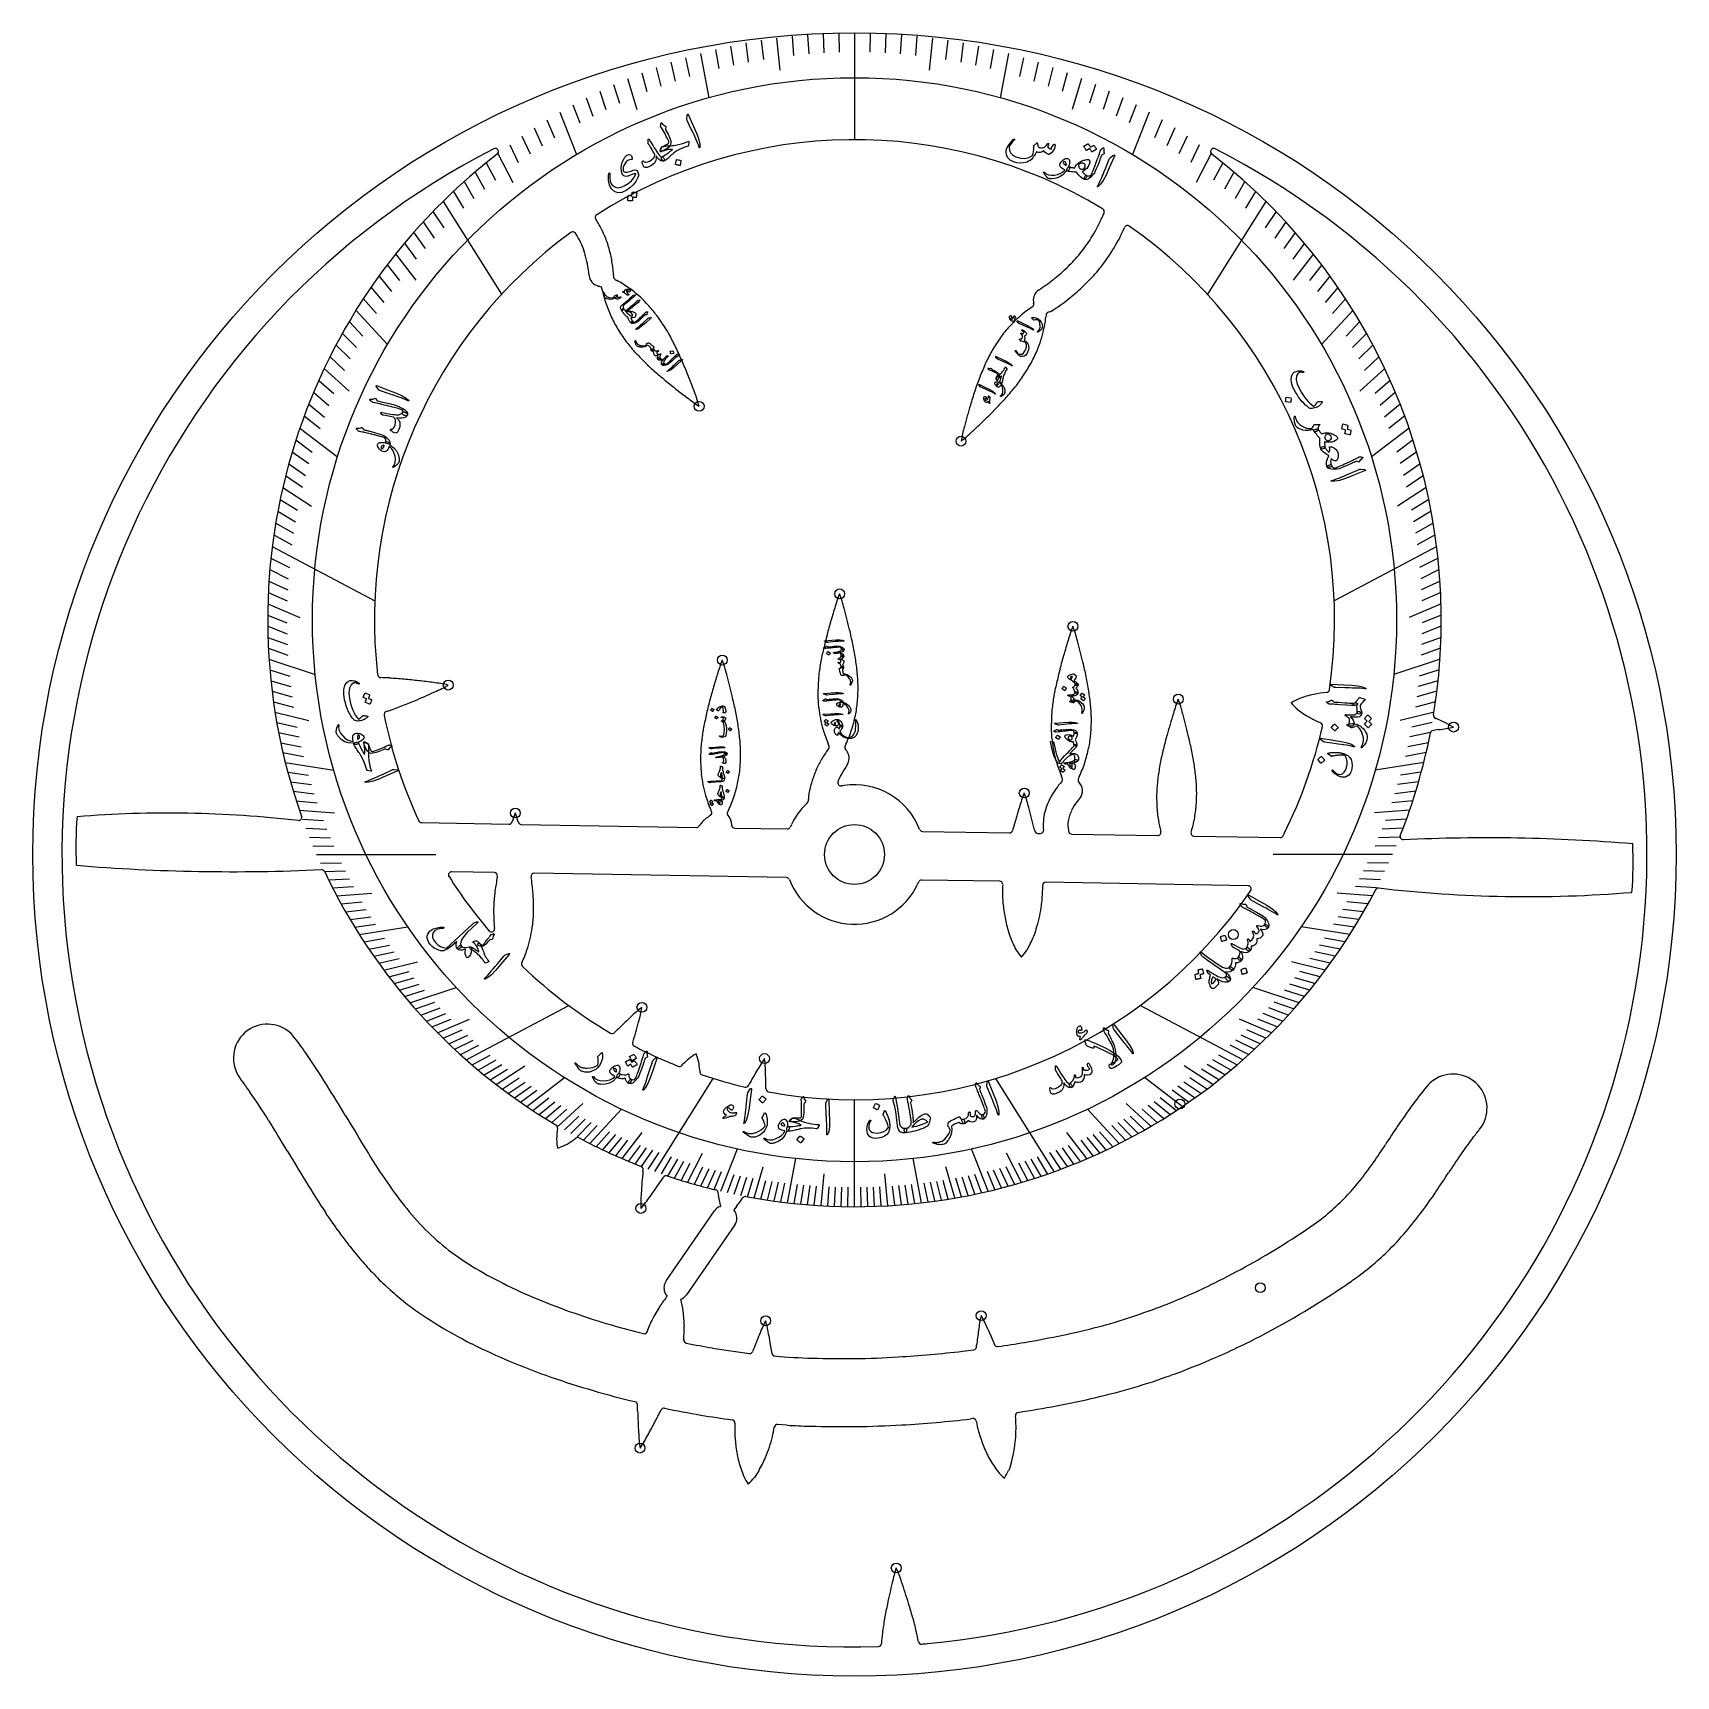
# Model space of a CAD drawing. Header units: millimetres. Extents: x -65 to 65, y -65 to 65.
import ezdxf

# ---------------------------------------------------------------- set-up
doc = ezdxf.new("R2010")
doc.units = ezdxf.units.MM
for name, color, linetype in [('CUT_INNER', 6, 'Continuous'), ('CUT_OUTER', 1, 'Continuous'), ('ENGRAVE', 7, 'Continuous'), ('ENGRAVE_FINE', 8, 'Continuous'), ('TEXT', 5, 'Continuous')]:
    doc.layers.add(name, color=color, linetype=linetype)

msp = doc.modelspace()

# ---------------------------------------------------------------- linework, layer by layer
at = {"layer": 'CUT_INNER'}
for points in [[(19.58, 50.39), (19.74, 50.77)], [(-21.95, 48.95), (-22.08, 49.15)], [(-21, 45.8), (-21, 45.8)], [(-19.06, 45.81), (-19.07, 45.75)], [(-19.93, 44.58), (-19.95, 44.73)], [(-18.94, 45.49), (-18.8, 45.42)], [(14.56, 44.65), (14.57, 44.65)], [(13.93, 43.24), (14.06, 43.33)], [(15.4, 42.92), (15.34, 42.9)], [(15.15, 42.67), (15.14, 42.52)], [(-36.97, 11.33), (-37.05, 11.3)], [(46.22, 9.88), (45.77, 9.82)], [(46.86, 10.36), (47.38, 10.08), (47.39, 10.08)], [(-2.1, 8.3), (-2.07, 8.33)], [(-2.02, 8.62), (-2.08, 8.76)], [(-0.68, 8.74), (-0.75, 8.6)], [(-0.58, 7.1), (-0.58, 7.1)], [(16.36, 5.73), (16.37, 5.74), (16.39, 5.76)], [(16.44, 6.05), (16.37, 6.19)], [(17.78, 6.16), (17.71, 6.03)], [(-3.81, 4), (-3.74, 4.07)], [(17.82, 4.44), (17.81, 4.43)], [(-11.32, 3.4), (-11.37, 3.52)], [(-9.97, 3.5), (-10.04, 3.36)], [(-9.99, 3.06), (-9.98, 3.05)], [(-34.26, 2.52), (-27.33, 2.4)], [(-26.36, 2.38), (-12.5, 2.14)], [(-9.71, 2.34), (-9.71, 2.34)], [(-9.47, 2.09), (-5.32, 2.02)], [(5.38, 1.83), (12.26, 1.71)], [(14.22, 2.02), (14.25, 1.86)], [(14.49, 1.67), (14.7, 1.67)], [(17.19, 1.62), (23.99, 1.5)], [(26.87, 1.45), (33.68, 1.34)], [(61.56, 0.85), (61.56, 0.84)], [(-61.56, -0.85), (-61.56, -0.84)], [(-28.49, -1.43), (-31.86, -1.37)], [(-28.26, -1.78), (-28.25, -1.73)], [(-5.38, -1.83), (-25.34, -1.48)], [(11.48, -2.12), (5.32, -2.02)], [(31.15, -2.47), (15.14, -2.19)], [(41.22, -2.78), (41.21, -2.81)], [(-28.47, -5.91), (-28.47, -5.88), (-28.47, -5.86)], [(13.93, -7.02), (13.64, -7.57), (13.63, -7.58)], [(-13.66, -16.69), (-13.57, -16.59)], [(-12.24, -17.07), (-12.23, -17.21)], [(-8.39, -18.28), (-8.33, -18.17)], [(-23.61, -21.4), (-23.62, -21.39)], [(-16.74, -25.06), (-16.72, -24.93)], [(-10.98, -26.54), (-11, -26.53)], [(-10.77, -26.88), (-10.78, -26.76)], [(-14.9, -33.72), (-11.08, -28.2)], [(-10.63, -27.85), (-10.6, -27.84)], [(-9.32, -27.83), (-9.55, -28.1), (-9.51, -28.15)], [(-9.47, -29.31), (-13.3, -34.83)], [(-13.74, -35.19), (-13.75, -35.19)], [(10.54, -37.55), (10.78, -38.08), (11.01, -38.62), (11.08, -38.78)], [(-6.79, -38.05), (-6.69, -38.63), (-6.59, -39.21), (-6.55, -39.46)], [(9.64, -38.97), (9.66, -38.82)], [(8.56, -39.3), (9.43, -39.19)], [(-17.16, -44.02), (-17.17, -43.52)], [(-5.33, -45.15), (-6.08, -45.09)], [(9.35, -44.63), (9.2, -44.64)], [(-7.58, -48.77), (-7.92, -49.29), (-7.92, -49.3)], [(12.4, -48.14), (12.2, -48.73), (12.19, -48.73)]]:
    msp.add_lwpolyline(points, dxfattribs=at)
msp.add_circle((0, 0), 2.37, dxfattribs=at)
for centre, radius, start, end in [((0, 18.58), 37.97, 58.8664, 122.4913), ((0, 0), 62.69, 117.0756, 271.7235), ((0, 18.57), 46.42, 127.5099, 199.5693), ((-28.42, 55.6), 0.25, 307.4445, 117.2461), ((0, 0), 62.69, 275.2741, 62.9244), ((28.42, 55.6), 0.25, 62.7539, 232.5586), ((0, 18.57), 46.42, 350.6626, 52.4902), ((19.51, 50.87), 0.25, 337.7813, 58.8867), ((-20.26, 50.4), 0.25, 122.5195, 212.8431), ((-25.59, 46.75), 6.2, 30.65, 34.435), ((-27.09, 45.85), 7.95, 23.4889, 30.7188), ((8.41, 55.27), 12.19, 327.6471, 336.3922), ((8.44, 55.26), 14.11, 321.6493, 336.4067), ((21.6, 49.51), 0.25, 55.0195, 156.3406), ((0, 18.57), 37.98, 351.6129, 55.0795), ((0, 18.57), 37.98, 126.2141, 186.6102), ((-22.29, 49.01), 0.25, 32.8431, 126.3867), ((-27.08, 45.86), 5.99, 23.7726, 31.0354), ((-27.63, 45.62), 6.59, 16.881, 23.7533), ((-27.66, 45.61), 8.57, 16.6486, 23.4739), ((8.32, 55.33), 12.3, 318.894, 327.6101), ((-28.58, 45.33), 7.58, 10.5372, 16.8702), ((-28.62, 45.32), 9.57, 10.3566, 16.6392), ((-29.94, 45.08), 10.91, 4.885, 10.3665), ((7.67, 55.9), 13.16, 313.3503, 318.9157), ((-30.22, 45.03), 9.25, 4.7733, 10.4961), ((-20.03, 45.91), 0.975, 186.4317, 253.365), ((-18.82, 45.71), 0.25, 172.1699, 243.4742), ((-20.05, 45.91), 0.988, 354.661, 5.9334), ((6.87, 56.75), 14.33, 308.0647, 313.343), ((7.97, 55.62), 14.71, 315.9889, 321.6547), ((-20.07, 45.74), 0.804, 252.7722, 263.475), ((-20.2, 44.69), 0.25, 9.6508, 82.1699), ((-10.75, 46.56), 9.39, 192.1795, 199.5638), ((-23.36, 37.21), 9.39, 53.5177, 60.9448), ((-23.85, 36.54), 10.23, 43.819, 53.5462), ((15.12, 43.85), 0.975, 124.557, 185.8647), ((5.7, 58.25), 16.23, 303.1091, 308.0412), ((6.37, 57.36), 17.07, 305.466, 310.5598), ((7.28, 56.29), 15.66, 310.5651, 315.9811), ((-10.06, 46.8), 10.12, 199.5027, 206.0952), ((-24.33, 36.08), 10.89, 37.8417, 43.8085), ((19.28, 35.52), 9.39, 124.6795, 132.0638), ((13.93, 43.54), 0.25, 302.1508, 14.6692), ((14.95, 43.82), 0.804, 185.2717, 195.9749), ((15.12, 43.85), 0.975, 287.1214, 299.092), ((11.07, 50.41), 8.68, 301.3318, 306.7706), ((-9.71, 46.97), 10.51, 206.1052, 212.3251), ((-25.44, 35.22), 12.29, 32.5521, 37.8214), ((-27.72, 33.77), 15, 28.1964, 32.5391), ((20.05, 34.72), 10.51, 138.6052, 144.8251), ((19.76, 34.97), 10.12, 132.0027, 138.5952), ((5.81, 43.59), 9.39, 346.0177, 353.4448), ((15.4, 42.66), 0.25, 104.6692, 175.9742), ((-8.91, 47.48), 11.46, 212.3464, 218.0053), ((-7.36, 48.7), 13.43, 218.0226, 222.8602), ((-32.11, 31.42), 19.97, 24.9008, 28.1924), ((20.83, 34.17), 11.46, 144.8464, 150.5053), ((5, 43.79), 10.23, 336.319, 346.0462), ((-4.68, 51.19), 17.08, 222.8687, 226.7019), ((-40.96, 27.31), 29.73, 22.6722, 24.9048), ((22.55, 33.21), 13.43, 150.5226, 155.3602), ((4.39, 44.06), 10.89, 330.3417, 336.3085), ((0.03, 56.18), 23.95, 226.7018, 229.4632), ((9.37, 67.09), 38.31, 229.4551, 231.1965), ((-61.09, 18.88), 51.56, 21.3907, 22.6863), ((32.29, 29.25), 23.95, 159.2018, 161.9632), ((25.87, 31.68), 17.08, 155.3687, 159.2019), ((0.96, 46.31), 15, 320.6964, 325.0391), ((3.17, 44.76), 12.29, 325.0521, 330.3214), ((32.12, 95.36), 74.6, 231.1852, 232.5354), ((-91.19, 7.02), 83.91, 20.6385, 21.4408), ((-21.84, 32.9), 9.89, 15.0413, 21.9255), ((45.94, 24.79), 38.31, 161.9551, 163.6965), ((-2.89, 49.46), 19.97, 317.4008, 320.6924), ((-7.05, 43.88), 9.91, 231.1984, 238.0761), ((80.76, 14.59), 74.6, 163.6852, 165.0354), ((-25.56, 71.44), 51.56, 313.8907, 315.1863), ((-10.08, 56.07), 29.73, 315.1722, 317.4048), ((18.2, 31.08), 9.9, 163.6964, 170.5822), ((-48.04, 94.7), 83.91, 313.1385, 313.9408), ((2.4, 40.55), 9.9, 307.5474, 314.4236), ((7.97, 16.83), 9.9, 157.485, 164.361), ((-10.45, 17.15), 9.9, 13.6339, 20.5198), ((47.62, 4.01), 51.56, 163.8282, 165.1238), ((78.71, -4.93), 83.91, 163.076, 163.8783), ((-72.89, 0.21), 74.6, 13.6227, 14.9729), ((26.53, 9.61), 29.73, 165.1097, 167.3423), ((-37.62, 8.75), 38.31, 11.8926, 13.634), ((97.17, -7.5), 83.91, 163.076, 163.8783), ((26.43, 14.26), 9.9, 157.485, 164.361), ((8.01, 14.58), 9.9, 13.6339, 20.5198), ((-54.43, -2.36), 74.6, 13.6227, 14.9729), ((17, 11.75), 19.97, 167.3383, 170.6299), ((-23.57, 11.71), 23.95, 9.1393, 11.9007), ((66.08, 1.44), 51.56, 163.8282, 165.1238), ((-1.31, 11.59), 9.9, 157.485, 164.361), ((-19.73, 11.91), 9.9, 13.6339, 20.5198), ((12.09, 12.56), 15, 170.6339, 174.9766), ((-16.79, 12.8), 17.08, 5.3062, 9.1394), ((-13.15, 13.14), 13.43, 0.4601, 5.2977), ((44.99, 7.03), 29.73, 165.1097, 167.3423), ((-19.16, 6.18), 38.31, 11.8926, 13.634), ((-37.47, 14.23), 0.25, 186.5039, 269.2518), ((-37.59, 1.82), 12.17, 86.2463, 89.4968), ((-38.46, -15.73), 29.73, 84.5472, 86.7798), ((-40.52, -37.46), 51.56, 83.2657, 84.5613), ((-44.24, -69.59), 83.91, 82.5135, 83.3158), ((-34.38, 3.77), 9.89, 76.9169, 83.8004), ((-37.08, 21.99), 9.91, 293.0732, 299.9516), ((38.33, -1.23), 51.56, 163.8282, 165.1238), ((69.42, -10.17), 83.91, 163.076, 163.8783), ((-82.18, -5.03), 74.6, 13.6227, 14.9729), ((9.4, 12.8), 12.29, 174.9896, 180.2589), ((-11.18, 13.16), 11.46, 354.7839, 0.4428), ((35.46, 9.17), 19.97, 167.3383, 170.6299), ((-5.11, 9.13), 23.95, 9.1393, 11.9007), ((37.32, 13.07), 0.25, 276.9408, 351.7383), ((-44.6, 34.03), 23.95, 288.5768, 291.3382), ((-49.82, 47.41), 38.31, 291.3301, 293.0715), ((-64.03, 80.8), 74.6, 293.0602, 294.4104), ((17.24, 4.37), 29.73, 165.1097, 167.3423), ((-46.91, 3.51), 38.31, 11.8926, 13.634), ((7.99, 12.79), 10.89, 180.2792, 186.246), ((-10.23, 13.07), 10.51, 348.5427, 354.7626), ((30.55, 9.98), 15, 170.6339, 174.9766), ((1.67, 10.22), 17.08, 5.3062, 9.1394), ((5.31, 10.56), 13.43, 0.4601, 5.2977), ((34.76, 8.49), 9.9, 157.485, 164.361), ((16.34, 8.82), 9.9, 13.6339, 20.5198), ((38.18, 5.89), 7.11, 115.2418, 120.9086), ((40.65, 17.62), 8.31, 222.6276, 227.472), ((38, 4.78), 8.06, 101.846, 110.7303), ((38.18, 4.27), 8.59, 95.5479, 102.3253), ((-36.97, 11.07), 0.25, 107.6232, 191.4258), ((-0.02, 18.57), 37.95, 191.4739, 204.7689), ((7.72, 6.5), 19.97, 167.3383, 170.6299), ((-32.86, 6.46), 23.95, 9.1393, 11.9007), ((7.34, 12.72), 10.23, 186.2565, 195.9837), ((-9.85, 13), 10.12, 341.9402, 348.5327), ((27.86, 10.22), 12.29, 174.9896, 180.2589), ((7.28, 10.58), 11.46, 354.7839, 0.4428), ((100.8, -11.85), 79, 163.0635, 164.3385), ((-46.1, -8.12), 74.6, 13.6227, 14.9729), ((39.94, 17.87), 8.05, 232.3925, 241.2283), ((39.83, 17.46), 7.64, 240.5015, 247.306), ((36.78, 10.18), 0.25, 347.168, 66.1842), ((46.06, 11), 0.25, 170.6853, 245.8396), ((27.5, -30.87), 45.55, 64.838, 66.0945), ((2.81, 7.31), 15, 170.6339, 174.9766), ((-26.08, 7.55), 17.08, 5.3062, 9.1394), ((-22.44, 7.89), 13.43, 0.4601, 5.2977), ((6.54, 12.49), 9.39, 195.9552, 203.3823), ((-9.16, 12.76), 9.39, 334.617, 342.0013), ((26.45, 10.22), 10.89, 180.2792, 186.246), ((8.23, 10.5), 10.51, 348.5427, 354.7626), ((61.66, -0.86), 38.35, 164.3645, 166.1029), ((-10.83, 0.41), 38.31, 11.8926, 13.634), ((0.01, 18.57), 37.96, 333.6329, 347.1489), ((0.05, 18.56), 46.38, 338.4266, 348.886), ((45.8, 9.57), 0.25, 97.2854, 168.9258), ((45.15, 19.72), 9.9, 276.1966, 283.0815), ((0.11, 7.55), 12.29, 174.9896, 180.2589), ((-20.47, 7.91), 11.46, 354.7839, 0.4428), ((6.06, 2.57), 9.98, 145.9763, 151.583), ((-1.39, 7.61), 0.988, 135.7795, 147.0519), ((-2.24, 8.51), 0.25, 313.2884, 25.9117), ((-0.53, 8.48), 0.25, 152.0883, 223.2884), ((-1.38, 7.63), 0.955, 28.8015, 45.236), ((-1.4, 7.62), 0.975, 327.5512, 28.8589), ((25.8, 10.15), 10.23, 186.2565, 195.9837), ((8.6, 10.43), 10.12, 341.9402, 348.5327), ((47.71, 2.59), 23.98, 166.0947, 168.8506), ((3.22, 3.37), 23.95, 9.1393, 11.9007), ((-1.29, 7.55), 10.89, 180.2792, 186.246), ((-19.52, 7.83), 10.51, 348.5427, 354.7626), ((4.9, 3.19), 8.67, 151.5712, 158.0743), ((6.3, 2.43), 8.31, 145.8478, 151.7297), ((25, 9.92), 9.39, 195.9552, 203.3823), ((9.3, 10.19), 9.39, 334.617, 342.0013), ((40.97, 3.92), 17.1, 168.8505, 172.6758), ((10, 4.46), 17.08, 5.3062, 9.1394), ((-1.95, 7.48), 10.23, 186.2565, 195.9837), ((-19.14, 7.76), 10.12, 341.9402, 348.5327), ((3.41, 3.71), 7.1, 165.222, 172.8113), ((4, 3.55), 7.7, 158.0842, 165.2053), ((-1.07, 5.67), 0.25, 156.6611, 280.5469), ((4.15, 3.56), 5.89, 151.5598, 157.9422), ((-0.15, 0.96), 4.55, 98.2716, 101.0661), ((0, 0), 5.52, 21.1046, 98.4216), ((21.25, 1.39), 6.54, 142.2834, 149.1705), ((19.83, 2.58), 4.69, 137.7554, 143.1941), ((16.22, 5.94), 0.25, 312.6035, 25.9117), ((17.93, 5.91), 0.25, 152.0883, 222.6035), ((17.06, 5.05), 0.975, 321.2391, 45.1461), ((37.34, 4.39), 13.44, 172.6842, 177.5131), ((13.64, 4.8), 13.43, 0.4601, 5.2977), ((-2.75, 7.25), 9.39, 195.9552, 203.3823), ((-18.45, 7.52), 9.39, 334.617, 342.0013), ((0, 0), 5.52, 133.5778, 154.6716), ((-3.91, 4.25), 0.25, 312.8906, 355.0821), ((1.65, 3.92), 5.32, 172.7231, 176.7021), ((22.57, 1.08), 9.89, 157.4786, 164.3631), ((4.15, 1.39), 9.91, 13.636, 20.5134), ((19.64, 2.23), 4.72, 157.1695, 166.1513), ((20.3, 1.95), 5.43, 149.1744, 157.1522), ((20.68, 1.75), 3.92, 145.9083, 153.5006), ((21.96, 0.87), 5.47, 139.3618, 145.8513), ((35.36, 4.48), 11.46, 177.5303, 183.1817), ((15.61, 4.82), 11.46, 354.7839, 0.4428), ((-31.87, 0.56), 29.73, 175.2893, 182.6965), ((-54.29, -86.06), 89.34, 83.3772, 94.6266), ((-43.98, 2.94), 0.25, 269, 19.5117), ((-34.26, 2.77), 0.25, 204.7852, 269), ((-20.98, 0.74), 6.38, 156.527, 163.29), ((-32.77, 0.95), 6.38, 14.71, 21.473), ((-10.24, 0.87), 2.48, 134.1567, 142.0466), ((-9.7, 0.32), 3.25, 126.5774, 134.1574), ((-9.15, -0.4), 4.15, 122.853, 126.7725), ((-11.54, 3.3), 0.25, 302.9915, 25.9117), ((-9.82, 3.24), 0.25, 152.0883, 225.4909), ((-10.69, 2.38), 0.977, 357.7392, 43.0176), ((44.48, -6.71), 33.11, 163.6473, 164.9428), ((93.32, -20.68), 83.91, 163.076, 163.8783), ((-58.28, -15.55), 74.6, 13.6227, 14.9729), ((19.06, 2.34), 4.13, 175.8543, 185.6782), ((19.26, 2.33), 4.33, 166.1834, 175.8769), ((19.19, 2.34), 2.31, 171.8617, 191.1678), ((19.39, 2.31), 2.5, 162.2253, 171.7553), ((19.89, 2.14), 3.03, 153.5068, 162.1871), ((34.41, 4.43), 10.51, 183.203, 189.4182), ((31.91, 3.95), 7.96, 188.9846, 195.5424), ((19.05, 4.17), 7.95, 342.4555, 348.9745), ((16.56, 4.74), 10.51, 348.5427, 354.7626), ((-27.33, 2.65), 0.25, 269, 342.6696), ((-26.36, 2.63), 0.25, 195.3304, 269), ((-12.5, 2.39), 0.25, 269, 327.6699), ((-11.01, 1.45), 1.51, 141.2862, 147.5462), ((-9.47, 2.34), 0.249, 179.0198, 251.9328), ((-9.46, 2.34), 0.25, 251.8772, 269), ((-5.31, 2.27), 0.25, 269, 336.7969), ((-1.01, 0.46), 4.41, 154.4939, 157.2837), ((5.39, 2.08), 0.25, 201.0938, 269), ((12.27, 1.96), 0.25, 269, 344.8007), ((14.5, 1.92), 0.25, 193.1993, 269), ((14.71, 1.92), 0.25, 269, 3.9541), ((17.83, 2.06), 0.917, 190.5597, 197.062), ((17.19, 1.87), 0.25, 199.3784, 269), ((23.99, 1.75), 0.25, 269, 14.3783), ((26.87, 1.7), 0.25, 163.6217, 269), ((33.68, 1.59), 0.25, 269, 333.1055), ((14.27, 11.44), 22.02, 333.073, 333.7613), ((43.41, 1.42), 0.25, 158.3816, 269), ((50.03, -139.32), 140.64, 85.2961, 92.7003), ((31.87, -0.56), 29.73, 355.2893, 2.6965), ((-49.24, 148.88), 150.24, 265.2962, 272.7004), ((-42.17, -1.44), 0.25, 25.4895, 89), ((0, 18.57), 46.42, 205.3859, 239.4153), ((-31.87, -1.62), 0.25, 89, 212.5195), ((0, 18.57), 37.97, 212.3584, 220.4286), ((-28.5, -1.68), 0.25, 348.1669, 89), ((-11.48, -5.08), 17.1, 168.8505, 172.6758), ((-25.34, -1.73), 0.25, 89, 189.8331), ((-36.66, -3.71), 11.24, 6.7186, 9.9199), ((-40.36, -4.31), 14.98, 3.001, 7.3522), ((-5.39, -2.08), 0.25, 21.0937, 89), ((0, 0), 5.52, 201.1046, 334.6716), ((1.01, -0.46), 4.41, 334.4939, 337.2837), ((5.31, -2.27), 0.25, 89, 156.7969), ((11.48, -2.37), 0.25, 356.3189, 89), ((18.83, -2.87), 7.12, 176.1553, 181.2068), ((15.13, -2.44), 0.25, 89, 181.6811), ((7.74, -2.67), 7.15, 356.7614, 1.8437), ((31.14, -2.72), 0.25, 325.7227, 89), ((-15.11, -4.62), 13.44, 172.6842, 177.5131), ((-37.67, -4.17), 12.28, 357.7102, 2.9879), ((0, 18.57), 46.43, 259.3457, 332.5793), ((0, 18.57), 37.97, 259.6868, 325.6428), ((22.6, -2.96), 10.89, 180.2792, 186.246), ((4, -2.64), 10.88, 351.7169, 357.6898), ((41.44, -2.9), 0.25, 89, 152.7539), ((53.25, 98.95), 102.28, 263.3769, 274.6264), ((-17.09, -4.53), 11.46, 177.5303, 183.1817), ((-21.98, -4.9), 6.56, 182.2705, 188.3592), ((-36.26, -4.22), 10.88, 351.7169, 357.6898), ((22, -3.03), 10.28, 186.2648, 192.6747), ((4.7, -2.74), 10.17, 341.9485, 351.7313), ((-28.72, -5.89), 0.25, 220.2539, 356.5217), ((-35.56, -4.33), 10.17, 341.9485, 351.7313), ((21.64, -3.11), 9.92, 192.6648, 199.4997), ((19.9, -3.76), 8.06, 199.2835, 208.1678), ((5.45, -3), 9.39, 334.617, 342.0013), ((-34.67, -4.63), 9.23, 334.7199, 342.0335), ((18.78, -3.72), 7.11, 212.6793, 218.3461), ((6.83, -2.8), 8.31, 320.0651, 324.9095), ((-26.09, -8.67), 0.25, 156.5212, 226.2305), ((-0.01, 18.56), 37.96, 226.2317, 239.4645), ((39.66, -74.1), 83.91, 133.1385, 133.9408), ((-10.79, -19.93), 9.89, 127.5413, 134.4256), ((-26.59, -10.47), 9.91, 343.6984, 350.5761), ((-46.44, -16.11), 2.69, 41.3772, 210.4016), ((-19.17, -13.92), 0.25, 239.5898, 314.8632), ((-0.37, -32.8), 26.4, 133.5813, 134.8768), ((-92.31, 6.91), 77.88, 343.7536, 345.0008), ((-57.68, -25.14), 17.1, 33.6005, 39.1704), ((-17.3, -14.95), 0.25, 163.9113, 242.7539), ((-0.05, 18.47), 37.86, 242.699, 248.4761), ((-91.73, -49.31), 58.85, 31.9079, 34.858), ((-13.85, -16.52), 0.25, 248.3789, 317.8337), ((-7.72, -22.31), 8.18, 131.1783, 135.6511), ((-8.2, -22.86), 8.31, 121.3776, 126.222), ((-19.22, -18.15), 7.11, 13.9918, 19.6586), ((-19.74, -17.69), 7.52, 4.7776, 9.643), ((0.93, -21.9), 9.89, 144.4162, 151.3006), ((-16.94, -17.43), 9.91, 0.5734, 7.451), ((-34.99, -8.65), 16.36, 212.6634, 218.3282), ((-11.98, -17.2), 0.25, 182.7913, 251.543), ((-0.04, 18.43), 37.82, 251.4684, 256.8236), ((64.93, -59.08), 83.91, 150.0135, 150.8158), ((-87.51, -19.96), 80.52, 1.003, 1.8688), ((47.36, -20.07), 2.71, 124.5013, 141.2413), ((47.35, -20.06), 2.69, 321.5052, 124.4506), ((-91.88, -49.4), 53.64, 31.9131, 34.7945), ((-166.02, -95.59), 146.38, 30.7879, 31.9158), ((-8.61, -18.16), 0.25, 256.8164, 331.0897), ((-6.75, -18.54), 0.25, 180.796, 259.6289), ((68.59, -37.61), 30.24, 140.5141, 144.1381), ((204.23, 124.99), 284.59, 210.7839, 211.3516), ((84.88, -49.36), 50.33, 144.1639, 146.326), ((-165.67, -95.38), 140.59, 30.7817, 31.9213), ((-23.73, -21.62), 0.25, 351.5413, 59.5898), ((-17.73, -22.63), 5.84, 170.3381, 179.0804), ((307.72, -197.74), 318.06, 146.3386, 146.6617), ((37.94, -13.11), 14.39, 319.678, 323.1573), ((19.42, 12.39), 68.19, 211.3438, 213.6406), ((-16.47, -22.2), 7.11, 182.7418, 188.4086), ((-26.36, -15.43), 8.31, 290.1276, 294.972), ((-25.9, -17.52), 6.25, 299.2465, 308.0215), ((-21.91, -22.64), 0.25, 62.0523, 126.5837), ((-0.05, 18.47), 46.31, 242.0014, 248.6853), ((-11.52, 12.27), 64.08, 325.1424, 326.6605), ((74.31, -41.88), 32, 142.5371, 145.5145), ((204.25, 125), 290, 210.7861, 211.3513), ((-16.97, -24.91), 0.25, 354.5118, 68.7305), ((17.06, -7.63), 29.25, 321.9041, 325.1325), ((114.22, -69.29), 80.41, 145.5195, 146.7377), ((19.79, 12.62), 74, 211.3511, 213.6147), ((-6.6, -4.93), 36.93, 213.6309, 217.7073), ((57.57, -31.64), 74.6, 174.9352, 176.2854), ((-40.84, -8.3), 30.97, 324.9248, 326.2204), ((-14.9, -25.66), 0.25, 71.544, 146.1132), ((-0.01, 18.55), 46.4, 251.3871, 256.2907), ((24.3, -13.3), 20.05, 317.1919, 321.876), ((-89.59, 64.4), 163.34, 326.1016, 326.7372), ((-7.01, -27.68), 9.9, 174.9464, 181.8322), ((-24.35, -21.48), 9.9, 318.7974, 325.6736), ((-84.39, 21.8), 83.91, 324.3885, 325.1908), ((-11.03, -26.78), 0.25, 4.7344, 76.4648), ((-4.45, -26.25), 6.36, 185.6378, 194.4347), ((-14.34, -23.73), 6.48, 320.7153, 328.0098), ((-8.63, -27.3), 0.25, 79.2804, 147.1406), ((26.62, -15.43), 16.9, 311.4193, 317.1467), ((8.87, -1.75), 44.72, 323.6288, 326.0876), ((-6.03, -4.54), 43.01, 213.6234, 215.7264), ((-16.36, -12.48), 24.59, 217.7055, 223.5941), ((-10.28, -28.75), 0.975, 111.5555, 145.3055), ((-10.28, -28.75), 0.975, 325.3055, 38.4305), ((26.66, -15.44), 16.87, 305.0778, 311.3523), ((21.85, -11.29), 28.6, 319.5379, 323.6035), ((-12.17, -9.09), 35.36, 215.5442, 218.0073), ((-20.71, -16.61), 18.59, 223.6149, 231.1985), ((3.81, 17.05), 56.59, 301.756, 305.1038), ((25.92, -14.74), 23.27, 314.1679, 319.5037), ((-15.93, -12.14), 30.52, 217.8518, 220.7395), ((-19.69, -15.06), 20.44, 231.6974, 238.8592), ((2.87, 18.47), 58.29, 295.7016, 301.8077), ((-18.65, -14.56), 26.88, 220.6112, 223.9306), ((26.84, -15.66), 21.97, 305.2771, 314.1174), ((-20.47, -16.38), 24.31, 223.8237, 227.5466), ((-12.85, -4.15), 33.32, 238.4943, 243.3214), ((-14.1, -34.28), 0.975, 145.3055, 201.5555), ((20.33, -6.89), 32.89, 303.5916, 305.7157), ((-21.63, -17.69), 22.55, 227.4666, 231.545), ((-8.84, 3.79), 42.21, 243.2989, 247.3429), ((-10.04, -39.12), 6.34, 138.7614, 147.5097), ((-14.11, -34.28), 0.962, 201.4792, 223.6465), ((-14.1, -34.28), 0.975, 291.5555, 325.3055), ((4.8, 14.43), 53.82, 291.4737, 295.7112), ((2.68, 18.79), 64.05, 296.9658, 304.0267), ((-19.79, -15.18), 25.67, 231.8043, 238.6354), ((-5.3, 12.24), 51.37, 247.3262, 250.7977), ((-2.47, 20.33), 59.94, 250.785, 253.8472), ((-7.1, -41.16), 9.91, 146.7131, 153.5563), ((-19.86, -36.91), 6.35, 6.9599, 15.7566), ((-23.38, -37.48), 9.92, 0.9263, 7.7611), ((6.24, 10.78), 49.89, 288.3348, 291.4704), ((-12.94, -4.31), 38.52, 238.354, 243.2263), ((-4.45, 12.81), 52.17, 253.6406, 256.4152), ((-7.25, -41.11), 9.76, 153.4606, 159.8698), ((-23.15, -37.5), 9.68, 354.6674, 1.0349), ((1.75, -41.46), 9.9, 152.4772, 159.3543), ((-16.57, -39.54), 9.9, 8.6272, 15.5119), ((92.95, -49.02), 83.91, 172.2143, 173.0166), ((19.64, -38.77), 9.89, 166.618, 173.501), ((1.41, -41.38), 9.91, 22.7739, 29.6527), ((5.61, 14.71), 53.84, 281.6725, 284.717), ((7.39, 7.3), 46.23, 284.9058, 288.3378), ((-8.91, 3.65), 47.44, 243.2078, 247.2781), ((-16.64, -37.66), 0.25, 255.9189, 338.3841), ((-13.26, -38.41), 0.25, 176.1388, 258.5677), ((-3.67, 7.79), 47.43, 258.2778, 260.8274), ((70.27, -69.29), 83.86, 158.0689, 159.0491), ((9.4, -38.94), 0.25, 277.1068, 353.2904), ((11.31, -38.68), 0.25, 202.989, 278.1383), ((3.18, 19.96), 59.45, 277.8944, 279.9536), ((-0.29, 42.03), 81.79, 279.675, 281.8429), ((4.21, 15.75), 60.65, 292.8982, 296.9809), ((-5.35, 12.12), 56.63, 247.2638, 250.751), ((-0.16, 26.7), 66.67, 260.4389, 262.9785), ((-8.28, -39.22), 0.25, 262.3938, 338.9616), ((-6.3, -39.42), 0.25, 188.8428, 265.7769), ((-1.74, 13.16), 53.03, 265.0454, 268.2875), ((-1.14, 30), 69.88, 268.2091, 270.9608), ((-1.32, 41.35), 81.24, 270.9491, 273.3636), ((-1.91, 51.14), 91.04, 273.373, 276.6027), ((5.64, 12.39), 56.99, 289.8887, 292.8962), ((-2.5, 20.24), 65.23, 250.7397, 253.8112), ((6.85, 9.01), 53.4, 286.6042, 289.8915), ((-0.93, 25.54), 70.76, 253.7873, 256.5727), ((7.84, 5.7), 49.94, 283.0358, 286.6024), ((-17.42, -43.53), 0.25, 1.4607, 75.9189), ((57.4, -41.56), 74.6, 181.8841, 183.2344), ((-58.32, -22.36), 48.13, 332.0665, 333.3621), ((-15.08, -44.05), 0.25, 78.5679, 153.0621), ((-1.18, 21.7), 66.95, 258.0628, 260.5658), ((12.98, -44.38), 0.25, 99.1733, 185.3549), ((-0.02, 40.54), 85.66, 278.7021, 280.7671), ((0.96, 35.77), 80.79, 280.7156, 282.9797), ((-89.98, -5.69), 83.91, 331.3374, 332.1398), ((-2.38, 12.57), 57.75, 260.2485, 262.7413), ((-9.71, -44.97), 0.25, 356.7764, 82.3938), ((-2.21, -45.47), 7.27, 176.1123, 181.9757), ((-13.6, -44.27), 7.32, 345.9818, 351.8845), ((-6.1, -45.34), 0.25, 85.7774, 171.2096), ((-1.55, 17.54), 62.8, 266.5508, 268.179), ((-1.15, 29.87), 75.13, 268.1715, 270.933), ((-1.31, 41.26), 86.53, 270.9223, 273.3423), ((-1.84, 50.38), 95.67, 273.3392, 276.6284), ((9.38, -44.87), 0.25, 10.9217, 97.1071), ((17.64, -43.42), 8.13, 189.9846, 195.8844), ((2.61, -45.38), 10.17, 351.0867, 0.8695), ((4.85, -45.27), 7.93, 0.2977, 6.2279), ((-7.17, -45.45), 9.91, 181.897, 188.7761), ((-25.14, -41.39), 9.89, 325.7414, 332.6241), ((0.81, -45.5), 10.28, 181.2578, 187.6678), ((-16.39, -43.71), 10.17, 336.9415, 346.7243), ((19.73, -42.91), 10.28, 195.403, 201.813), ((19.39, -43.05), 9.92, 201.8031, 208.638), ((0.45, -45.55), 9.92, 187.6579, 194.4927), ((-1.34, -46.04), 8.06, 194.2765, 203.1608), ((-15.68, -44.02), 9.39, 329.6101, 336.9943), ((17.78, -43.96), 8.06, 208.4218, 217.3061), ((3.38, -45.51), 9.39, 343.7553, 351.1396), ((-2.46, -45.91), 7.11, 207.6724, 213.3391), ((-14.28, -43.94), 8.31, 315.0581, 319.9025), ((16.66, -44.11), 7.11, 221.8176, 227.4843), ((4.72, -45.09), 8.31, 329.2034, 334.0478), ((12.68, -59.62), 9.9, 161.2971, 168.1737), ((-5.72, -60.52), 9.9, 17.4465, 24.3318), ((79.92, -75.52), 79, 166.876, 168.151), ((-66.9, -81.57), 74.6, 17.4352, 18.7854), ((40.14, -67.16), 38.35, 168.177, 169.9154), ((-32.28, -70.71), 38.31, 15.7051, 17.4465), ((25.99, -64.65), 23.98, 169.9072, 172.6631), ((-18.45, -66.82), 23.95, 12.9518, 15.7132), ((14.93, -63.29), 12.83, 172.3439, 176.1549), ((-7.16, -64.31), 12.38, 9.5165, 13.3139), ((5.3, -62.22), 0.25, 190.0837, 274.7461), ((1.88, -62.41), 0.25, 271.582, 355.5413), ((2.31, -25.93), 36.66, 274.7034, 275.399)]:
    msp.add_arc(centre, radius, start, end, dxfattribs=at)
at = {"layer": 'CUT_OUTER'}
msp.add_circle((0, 0), 65, dxfattribs=at)
at = {"layer": 'ENGRAVE'}
for points in [[(0, 65), (0, 56.55)], [(-12.19, 63.37), (-11.52, 59.87)], [(12.19, 63.37), (11.52, 59.87)], [(-23.32, 58.72), (-21.99, 55.38)], [(23.32, 58.72), (21.99, 55.38)], [(-32.55, 51.67), (-27.92, 44.32)], [(32.55, 51.67), (27.92, 44.32)], [(-39.44, 43.07), (-36.94, 40.34)], [(39.44, 43.07), (36.94, 40.34)], [(-43.88, 33.74), (-40.9, 31.45)], [(43.88, 33.74), (40.9, 31.45)], [(-46.06, 24.37), (-37.95, 20.08)], [(46.06, 24.37), (37.95, 20.08)], [(-46.32, 15.45), (-42.66, 14.23)], [(46.32, 15.45), (42.66, 14.23)], [(-45.03, 7.28), (-41.19, 6.66)], [(45.03, 7.28), (41.19, 6.66)], [(-42.55, 0), (-33.12, 0)], [(42.55, 0), (33.12, 0)], [(-39.18, -6.33), (-35.34, -5.71)], [(39.18, -6.33), (35.34, -5.71)], [(-35.17, -11.73), (-31.51, -10.51)], [(35.17, -11.73), (31.51, -10.51)], [(-30.71, -16.25), (-22.59, -11.95)], [(30.71, -16.25), (22.59, -11.95)], [(-25.93, -19.94), (-22.95, -17.65)], [(-15.8, -25.08), (-11.17, -17.72)], [(15.8, -25.08), (11.17, -17.72)], [(25.93, -19.94), (22.95, -17.65)], [(0, -27.85), (0, -19.4)], [(-20.93, -22.86), (-18.44, -20.14)], [(20.93, -22.86), (18.44, -20.14)], [(-10.58, -26.63), (-9.25, -23.29)], [(10.58, -26.63), (9.25, -23.29)], [(-5.3, -27.55), (-4.63, -24.05)], [(5.3, -27.55), (4.63, -24.05)]]:
    msp.add_lwpolyline(points, dxfattribs=at)
for centre, radius in [((0, 18.57), 42.88), ((-12.29, 35.46), 0.39), ((8.43, 32.7), 0.39), ((-1.17, 20.62), 0.39), ((17.28, 18.05), 0.39), ((-10.46, 15.38), 0.39), ((-32.14, 13.4), 0.39), ((25.62, 12.29), 0.39), ((47.39, 10.08), 0.39), ((13.43, 4.86), 0.39), ((-26.83, 3.28), 0.39), ((29.97, -6.33), 0.39), ((-16.82, -12.09), 0.39), ((-7.12, -16.14), 0.39), ((25.74, -19.74), 0.39), ((-16.9, -28), 0.39), ((32.11, -34.27), 0.39), ((10.02, -36.48), 0.39), ((-7.03, -36.89), 0.39), ((-16.97, -46.96), 0.39), ((3.3, -56.44), 0.39)]:
    msp.add_circle(centre, radius, dxfattribs=at)
at = {"layer": 'ENGRAVE_FINE'}
for points in [[(-9.81, 63.95), (-9.58, 62.45)], [(-8.6, 64.2), (-8.4, 62.69)], [(-7.39, 64.41), (-7.21, 62.9)], [(-6.17, 64.59), (-5.92, 62.06)], [(-4.94, 64.74), (-4.82, 63.22)], [(-3.71, 64.85), (-3.62, 63.33)], [(-2.47, 64.93), (-2.42, 63.41)], [(-1.24, 64.98), (-1.21, 63.46)], [(1.24, 64.98), (1.21, 63.46)], [(2.47, 64.93), (2.42, 63.41)], [(3.71, 64.85), (3.62, 63.33)], [(4.94, 64.74), (4.82, 63.22)], [(6.17, 64.59), (5.92, 62.06)], [(7.39, 64.41), (7.21, 62.9)], [(8.6, 64.2), (8.4, 62.69)], [(9.81, 63.95), (9.58, 62.45)], [(-14.53, 62.67), (-14.19, 61.18)], [(-13.37, 63.03), (-13.05, 61.54)], [(-11, 63.68), (-10.74, 62.17)], [(11, 63.68), (10.74, 62.17)], [(13.37, 63.03), (13.05, 61.54)], [(14.53, 62.67), (14.19, 61.18)], [(-17.95, 61.39), (-17.23, 58.94)], [(-16.82, 61.84), (-16.42, 60.37)], [(-15.69, 62.27), (-15.31, 60.79)], [(15.69, 62.27), (15.31, 60.79)], [(16.82, 61.84), (16.42, 60.37)], [(17.95, 61.39), (17.23, 58.94)], [(-21.22, 59.86), (-20.71, 58.42)], [(-20.15, 60.4), (-19.66, 58.94)], [(-19.06, 60.91), (-18.6, 59.45)], [(19.06, 60.91), (18.6, 59.45)], [(20.15, 60.4), (19.66, 58.94)], [(21.22, 59.86), (20.71, 58.42)], [(-22.28, 59.3), (-21.74, 57.87)], [(22.28, 59.3), (21.74, 57.87)], [(-25.34, 57.48), (-24.72, 56.06)], [(-24.34, 58.11), (-23.74, 56.69)], [(24.34, 58.11), (23.74, 56.69)], [(25.34, 57.48), (24.72, 56.06)], [(-27.27, 56.14), (-26.6, 54.75)], [(-26.32, 56.82), (-25.67, 55.42)], [(26.32, 56.82), (25.67, 55.42)], [(27.27, 56.14), (26.6, 54.75)], [(-29.13, 54.73), (-28.4, 53.36)], [(-28.21, 55.45), (-27.04, 53.15)], [(28.21, 55.45), (27.04, 53.15)], [(29.13, 54.73), (28.4, 53.36)], [(-30.02, 53.99), (-29.26, 52.63)], [(30.02, 53.99), (29.26, 52.63)], [(-31.73, 52.46), (-30.93, 51.13)], [(-30.89, 53.24), (-30.11, 51.89)], [(30.89, 53.24), (30.11, 51.89)], [(31.73, 52.46), (30.93, 51.13)], [(-33.35, 50.87), (-32.5, 49.57)], [(33.35, 50.87), (32.5, 49.57)], [(-34.13, 50.05), (-33.25, 48.76)], [(34.13, 50.05), (33.25, 48.76)], [(-35.6, 48.37), (-34.67, 47.11)], [(-34.88, 49.22), (-33.97, 47.94)], [(34.88, 49.22), (33.97, 47.94)], [(35.6, 48.37), (34.67, 47.11)], [(-36.3, 47.51), (-34.71, 45.43)], [(36.3, 47.51), (34.71, 45.43)], [(-37.63, 45.77), (-36.63, 44.55)], [(-36.98, 46.65), (-36, 45.41)], [(36.98, 46.65), (36, 45.41)], [(37.63, 45.77), (36.63, 44.55)], [(-38.26, 44.88), (-37.23, 43.68)], [(38.26, 44.88), (37.23, 43.68)], [(-38.86, 43.98), (-37.81, 42.79)], [(38.86, 43.98), (37.81, 42.79)], [(-39.99, 42.16), (-38.9, 41.01)], [(39.99, 42.16), (38.9, 41.01)], [(-41.02, 40.32), (-39.89, 39.2)], [(-40.52, 41.24), (-39.4, 40.11)], [(40.52, 41.24), (39.4, 40.11)], [(41.02, 40.32), (39.89, 39.2)], [(-41.5, 39.39), (-40.35, 38.29)], [(41.5, 39.39), (40.35, 38.29)], [(-41.96, 38.45), (-39.99, 36.65)], [(41.96, 38.45), (39.99, 36.65)], [(-42.79, 36.57), (-41.58, 35.53)], [(-42.39, 37.51), (-41.19, 36.46)], [(42.39, 37.51), (41.19, 36.46)], [(42.79, 36.57), (41.58, 35.53)], [(-43.18, 35.63), (-41.94, 34.61)], [(43.18, 35.63), (41.94, 34.61)], [(-43.54, 34.69), (-42.28, 33.69)], [(43.54, 34.69), (42.28, 33.69)], [(-44.19, 32.8), (-42.9, 31.84)], [(44.19, 32.8), (42.9, 31.84)], [(-44.49, 31.85), (-43.18, 30.92)], [(44.49, 31.85), (43.18, 30.92)], [(-45.01, 29.97), (-43.66, 29.07)], [(-44.76, 30.91), (-43.43, 29.99)], [(44.76, 30.91), (43.43, 29.99)], [(45.01, 29.97), (43.66, 29.07)], [(-45.23, 29.03), (-42.96, 27.57)], [(45.23, 29.03), (42.96, 27.57)], [(-45.44, 28.09), (-44.06, 27.24)], [(45.44, 28.09), (44.06, 27.24)], [(-45.79, 26.22), (-44.38, 25.42)], [(-45.63, 27.16), (-44.23, 26.32)], [(45.63, 27.16), (44.23, 26.32)], [(45.79, 26.22), (44.38, 25.42)], [(-45.94, 25.3), (-44.51, 24.51)], [(45.94, 25.3), (44.51, 24.51)], [(-46.17, 23.45), (-44.71, 22.71)], [(46.17, 23.45), (44.71, 22.71)], [(-46.26, 22.54), (-44.79, 21.82)], [(46.26, 22.54), (44.79, 21.82)], [(-46.33, 21.63), (-44.84, 20.94)], [(46.33, 21.63), (44.84, 20.94)], [(-46.41, 19.83), (-43.89, 18.76)], [(-46.38, 20.73), (-44.88, 20.06)], [(46.41, 19.83), (43.89, 18.76)], [(46.38, 20.73), (44.88, 20.06)], [(-46.42, 18.94), (-44.9, 18.32)], [(46.42, 18.94), (44.9, 18.32)], [(-46.42, 18.06), (-44.89, 17.46)], [(-46.41, 17.18), (-44.86, 16.61)], [(46.41, 17.18), (44.86, 16.61)], [(46.42, 18.06), (44.89, 17.46)], [(-46.37, 16.31), (-44.82, 15.77)], [(46.37, 16.31), (44.82, 15.77)], [(-46.26, 14.6), (-44.68, 14.1)], [(46.26, 14.6), (44.68, 14.1)], [(-46.17, 13.75), (-44.59, 13.28)], [(46.17, 13.75), (44.59, 13.28)], [(-46.08, 12.91), (-44.49, 12.47)], [(-45.97, 12.08), (-44.37, 11.66)], [(45.97, 12.08), (44.37, 11.66)], [(46.08, 12.91), (44.49, 12.47)], [(-45.85, 11.26), (-43.16, 10.6)], [(-45.71, 10.44), (-44.09, 10.08)], [(45.85, 11.26), (43.16, 10.6)], [(45.71, 10.44), (44.09, 10.08)], [(-45.56, 9.64), (-43.94, 9.3)], [(45.56, 9.64), (43.94, 9.3)], [(-45.39, 8.84), (-43.77, 8.53)], [(-45.22, 8.06), (-43.58, 7.76)], [(45.22, 8.06), (43.58, 7.76)], [(45.39, 8.84), (43.77, 8.53)], [(-44.83, 6.51), (-43.19, 6.27)], [(44.83, 6.51), (43.19, 6.27)], [(-44.62, 5.75), (-42.97, 5.53)], [(44.62, 5.75), (42.97, 5.53)], [(-44.4, 5), (-42.74, 4.81)], [(-44.16, 4.25), (-42.51, 4.09)], [(44.16, 4.25), (42.51, 4.09)], [(44.4, 5), (42.74, 4.81)], [(-43.92, 3.52), (-41.15, 3.3)], [(-43.66, 2.8), (-42, 2.69)], [(43.92, 3.52), (41.15, 3.3)], [(43.66, 2.8), (42, 2.69)], [(-43.4, 2.08), (-41.74, 2)], [(-43.12, 1.38), (-41.46, 1.33)], [(43.12, 1.38), (41.46, 1.33)], [(43.4, 2.08), (41.74, 2)], [(-42.84, 0.69), (-41.18, 0.66)], [(42.84, 0.69), (41.18, 0.66)], [(-42.25, -0.68), (-40.58, -0.65)], [(-41.94, -1.34), (-40.27, -1.29)], [(41.94, -1.34), (40.27, -1.29)], [(42.25, -0.68), (40.58, -0.65)], [(-41.62, -2), (-39.96, -1.92)], [(-41.29, -2.65), (-39.63, -2.54)], [(41.29, -2.65), (39.63, -2.54)], [(41.62, -2), (39.96, -1.92)], [(-40.96, -3.28), (-38.19, -3.06)], [(-40.62, -3.91), (-38.96, -3.75)], [(40.96, -3.28), (38.19, -3.06)], [(40.62, -3.91), (38.96, -3.75)], [(-40.27, -4.53), (-38.62, -4.35)], [(-39.91, -5.14), (-38.26, -4.93)], [(39.91, -5.14), (38.26, -4.93)], [(40.27, -4.53), (38.62, -4.35)], [(-39.55, -5.74), (-37.9, -5.5)], [(39.55, -5.74), (37.9, -5.5)], [(-38.8, -6.91), (-37.17, -6.62)], [(-38.42, -7.48), (-36.79, -7.17)], [(-38.03, -8.05), (-36.41, -7.7)], [(38.03, -8.05), (36.41, -7.7)], [(38.42, -7.48), (36.79, -7.17)], [(38.8, -6.91), (37.17, -6.62)], [(-37.64, -8.6), (-36.03, -8.23)], [(-37.24, -9.15), (-34.56, -8.49)], [(37.24, -9.15), (34.56, -8.49)], [(37.64, -8.6), (36.03, -8.23)], [(-36.84, -9.68), (-35.24, -9.26)], [(-36.43, -10.21), (-34.84, -9.76)], [(-36.01, -10.72), (-34.43, -10.25)], [(36.01, -10.72), (34.43, -10.25)], [(36.43, -10.21), (34.84, -9.76)], [(36.84, -9.68), (35.24, -9.26)], [(-35.59, -11.23), (-34.02, -10.74)], [(-34.74, -12.22), (-33.19, -11.68)], [(34.74, -12.22), (33.19, -11.68)], [(35.59, -11.23), (34.02, -10.74)], [(-34.31, -12.7), (-32.77, -12.13)], [(-33.87, -13.18), (-32.34, -12.58)], [(33.87, -13.18), (32.34, -12.58)], [(34.31, -12.7), (32.77, -12.13)], [(-33.43, -13.64), (-31.91, -13.02)], [(-32.98, -14.1), (-30.47, -13.02)], [(-32.54, -14.54), (-31.04, -13.87)], [(-32.08, -14.98), (-30.6, -14.29)], [(32.98, -14.1), (30.47, -13.02)], [(32.08, -14.98), (30.6, -14.29)], [(32.54, -14.54), (31.04, -13.87)], [(33.43, -13.64), (31.91, -13.02)], [(-31.63, -15.41), (-30.16, -14.7)], [(-31.17, -15.83), (-29.71, -15.09)], [(31.17, -15.83), (29.71, -15.09)], [(31.63, -15.41), (30.16, -14.7)], [(-30.24, -16.65), (-28.81, -15.87)], [(-29.77, -17.05), (-28.36, -16.24)], [(-29.3, -17.44), (-27.9, -16.61)], [(-28.35, -18.19), (-26.07, -16.73)], [(28.35, -18.19), (26.07, -16.73)], [(29.3, -17.44), (27.9, -16.61)], [(29.77, -17.05), (28.36, -16.24)], [(30.24, -16.65), (28.81, -15.87)], [(-28.83, -17.82), (-27.45, -16.97)], [(-27.87, -18.56), (-26.52, -17.66)], [(-27.39, -18.91), (-26.06, -18)], [(27.39, -18.91), (26.06, -18)], [(27.87, -18.56), (26.52, -17.66)], [(28.83, -17.82), (27.45, -16.97)], [(-26.9, -19.26), (-25.59, -18.32)], [(-26.42, -19.6), (-25.12, -18.65)], [(-25.44, -20.26), (-24.18, -19.26)], [(25.44, -20.26), (24.18, -19.26)], [(26.42, -19.6), (25.12, -18.65)], [(26.9, -19.26), (25.59, -18.32)], [(-24.94, -20.58), (-23.71, -19.56)], [(-24.45, -20.89), (-23.23, -19.85)], [(-23.95, -21.2), (-22.75, -20.14)], [(-23.45, -21.49), (-21.49, -19.7)], [(-22.95, -21.78), (-21.8, -20.69)], [(23.45, -21.49), (21.49, -19.7)], [(22.95, -21.78), (21.8, -20.69)], [(23.95, -21.2), (22.75, -20.14)], [(24.45, -20.89), (23.23, -19.85)], [(24.94, -20.58), (23.71, -19.56)], [(-22.45, -22.06), (-21.32, -20.95)], [(-21.95, -22.34), (-20.83, -21.21)], [(-21.44, -22.6), (-20.35, -21.45)], [(-20.43, -23.12), (-19.38, -21.93)], [(-18.38, -24.06), (-16.79, -21.98)], [(18.38, -24.06), (16.79, -21.98)], [(20.43, -23.12), (19.38, -21.93)], [(21.44, -22.6), (20.35, -21.45)], [(21.95, -22.34), (20.83, -21.21)], [(22.45, -22.06), (21.32, -20.95)], [(-19.92, -23.36), (-18.89, -22.16)], [(-19.41, -23.6), (-18.41, -22.39)], [(-18.89, -23.83), (-17.92, -22.6)], [(-17.87, -24.28), (-16.94, -23.01)], [(-17.35, -24.49), (-16.45, -23.21)], [(17.35, -24.49), (16.45, -23.21)], [(17.87, -24.28), (16.94, -23.01)], [(18.89, -23.83), (17.92, -22.6)], [(19.41, -23.6), (18.41, -22.39)], [(19.92, -23.36), (18.89, -22.16)], [(-16.84, -24.69), (-15.95, -23.4)], [(-16.32, -24.89), (-15.46, -23.58)], [(-15.28, -25.26), (-14.48, -23.93)], [(-14.76, -25.44), (-13.98, -24.1)], [(-14.24, -25.61), (-13.49, -24.26)], [(-13.72, -25.78), (-12.99, -24.41)], [(-13.2, -25.94), (-12.03, -23.64)], [(-12.67, -26.09), (-12, -24.7)], [(12.67, -26.09), (12, -24.7)], [(13.2, -25.94), (12.03, -23.64)], [(13.72, -25.78), (12.99, -24.41)], [(14.24, -25.61), (13.49, -24.26)], [(14.76, -25.44), (13.98, -24.1)], [(15.28, -25.26), (14.48, -23.93)], [(16.32, -24.89), (15.46, -23.58)], [(16.84, -24.69), (15.95, -23.4)], [(-12.15, -26.23), (-11.5, -24.83)], [(-11.63, -26.37), (-11, -24.96)], [(-11.1, -26.5), (-10.51, -25.08)], [(-10.05, -26.75), (-9.51, -25.31)], [(-9.52, -26.86), (-9.01, -25.42)], [(-9, -26.97), (-8.51, -25.52)], [(-8.47, -27.07), (-8.01, -25.61)], [(-7.94, -27.17), (-7.23, -24.72)], [(-7.41, -27.26), (-7.01, -25.78)], [(-6.89, -27.34), (-6.51, -25.86)], [(-6.36, -27.41), (-6.01, -25.93)], [(-5.83, -27.48), (-5.51, -25.99)], [(-2.65, -27.78), (-2.41, -25.25)], [(2.65, -27.78), (2.41, -25.25)], [(5.83, -27.48), (5.51, -25.99)], [(6.36, -27.41), (6.01, -25.93)], [(6.89, -27.34), (6.51, -25.86)], [(7.41, -27.26), (7.01, -25.78)], [(7.94, -27.17), (7.23, -24.72)], [(8.47, -27.07), (8.01, -25.61)], [(9, -26.97), (8.51, -25.52)], [(9.52, -26.86), (9.01, -25.42)], [(10.05, -26.75), (9.51, -25.31)], [(11.1, -26.5), (10.51, -25.08)], [(11.63, -26.37), (11, -24.96)], [(12.15, -26.23), (11.5, -24.83)], [(-4.77, -27.61), (-4.51, -26.1)], [(-4.24, -27.66), (-4.01, -26.15)], [(-3.71, -27.7), (-3.51, -26.19)], [(-3.18, -27.74), (-3.01, -26.23)], [(-2.12, -27.8), (-2.01, -26.29)], [(-1.59, -27.82), (-1.5, -26.31)], [(-1.06, -27.84), (-1, -26.32)], [(-0.53, -27.85), (-0.5, -26.33)], [(0.53, -27.85), (0.5, -26.33)], [(1.06, -27.84), (1, -26.32)], [(1.59, -27.82), (1.5, -26.31)], [(2.12, -27.8), (2.01, -26.29)], [(3.18, -27.74), (3.01, -26.23)], [(3.71, -27.7), (3.51, -26.19)], [(4.24, -27.66), (4.01, -26.15)], [(4.77, -27.61), (4.51, -26.1)]]:
    msp.add_lwpolyline(points, dxfattribs=at)
at = {"layer": 'TEXT'}
for points in [[(-13.24, 58.46), (-13.22, 58.54), (-13.2, 58.58), (-13.17, 58.57), (-13.13, 58.5), (-12.73, 57.58), (-12.48, 57.02), (-12.32, 56.55), (-12.23, 56.19), (-12.23, 55.94), (-12.23, 55.92), (-12.24, 55.9), (-12.25, 55.9), (-12.26, 55.9), (-12.27, 55.91), (-12.28, 55.92), (-12.29, 55.94), (-12.3, 55.96), (-12.35, 56.13), (-12.42, 56.31), (-12.5, 56.49), (-12.59, 56.68), (-12.61, 56.73), (-12.67, 56.87), (-12.77, 57.09), (-12.91, 57.39), (-13.24, 58.06), (-13.25, 58.1), (-13.26, 58.14), (-13.27, 58.17), (-13.26, 58.2)], [(-14.69, 56.42), (-14.74, 56.53), (-14.8, 56.64), (-14.86, 56.76), (-14.92, 56.88), (-14.99, 57.01), (-15.06, 57.14), (-15.14, 57.28), (-15.22, 57.42), (-15.33, 57.56), (-15.34, 57.58), (-15.34, 57.6), (-15.35, 57.62), (-15.34, 57.64), (-15.34, 57.65), (-15.34, 57.67), (-15.34, 57.68), (-15.33, 57.71), (-15.33, 57.73), (-15.32, 57.76), (-15.31, 57.8), (-15.31, 57.84), (-15.3, 57.85), (-15.3, 57.86), (-15.29, 57.87), (-15.28, 57.87), (-15.27, 57.87), (-15.26, 57.87), (-15.25, 57.86), (-15.24, 57.85), (-15.18, 57.79), (-15.12, 57.73), (-15.04, 57.68), (-14.95, 57.63), (-14.93, 57.62), (-14.92, 57.6), (-14.91, 57.58), (-14.92, 57.56), (-14.96, 57.42), (-14.96, 57.4), (-14.96, 57.38), (-14.95, 57.36), (-14.94, 57.33), (-14.75, 56.98), (-14.62, 56.68), (-14.54, 56.45), (-14.52, 56.29), (-14.56, 56.13), (-14.67, 55.97), (-14.86, 55.83), (-15.13, 55.68), (-15.23, 55.64), (-15.3, 55.65), (-15.32, 55.71), (-15.3, 55.82), (-15.3, 55.84), (-15.29, 55.85), (-15.29, 55.86), (-15.28, 55.88), (-15.28, 55.89), (-15.27, 55.91), (-15.27, 55.92), (-15.27, 55.93), (-15.26, 55.96), (-15.24, 55.98), (-15.21, 56), (-15.18, 56.01), (-15.05, 56.07), (-14.93, 56.13), (-14.83, 56.19), (-14.75, 56.24), (-14.71, 56.28), (-14.68, 56.32), (-14.68, 56.37), (-14.69, 56.42)], [(-15.22, 55.19), (-15.19, 55.19), (-15.16, 55.18), (-15.13, 55.15), (-15.11, 55.12), (-15.08, 55.08), (-15.06, 55.04), (-15.05, 55), (-15.04, 54.95), (-15.04, 54.92), (-15.05, 54.89), (-15.06, 54.86), (-15.08, 54.85), (-15.2, 54.84), (-15.33, 54.88), (-15.46, 54.97), (-15.58, 55.12), (-15.6, 55.15), (-15.62, 55.17), (-15.64, 55.19), (-15.65, 55.21), (-15.66, 55.22), (-15.66, 55.23), (-15.67, 55.23), (-15.67, 55.24), (-15.68, 55.25), (-15.69, 55.25), (-15.69, 55.24), (-15.69, 55.22), (-15.69, 55.05), (-15.71, 54.91), (-15.76, 54.79), (-15.82, 54.7), (-15.92, 54.61), (-16.06, 54.52), (-16.22, 54.44), (-16.4, 54.36), (-16.55, 54.34), (-16.66, 54.41), (-16.74, 54.55), (-16.79, 54.77), (-16.79, 54.8), (-16.78, 54.83), (-16.77, 54.85), (-16.76, 54.86), (-16.74, 54.87), (-16.72, 54.86), (-16.7, 54.85), (-16.68, 54.84), (-16.64, 54.8), (-16.6, 54.77), (-16.57, 54.76), (-16.53, 54.76), (-16.34, 54.81), (-16.17, 54.88), (-16.03, 54.97), (-15.9, 55.09), (-15.85, 55.15), (-15.81, 55.22), (-15.8, 55.29), (-15.8, 55.38), (-15.81, 55.41), (-15.86, 55.48), (-15.92, 55.6), (-16.02, 55.76), (-16.07, 55.84), (-16.12, 55.92), (-16.16, 55.99), (-16.2, 56.04), (-16.23, 56.1), (-16.25, 56.14), (-16.27, 56.17), (-16.29, 56.19), (-16.31, 56.23), (-16.32, 56.27), (-16.33, 56.3), (-16.33, 56.33), (-16.33, 56.36), (-16.33, 56.4), (-16.33, 56.43), (-16.32, 56.46), (-16.32, 56.49), (-16.32, 56.51), (-16.32, 56.53), (-16.32, 56.55), (-16.32, 56.57), (-16.32, 56.58), (-16.31, 56.59), (-16.3, 56.6), (-16.28, 56.6), (-16.27, 56.59), (-16.25, 56.59), (-16.24, 56.57), (-16.14, 56.39), (-16.04, 56.22), (-15.94, 56.06), (-15.84, 55.91), (-15.75, 55.76), (-15.67, 55.63), (-15.59, 55.51), (-15.51, 55.4), (-15.43, 55.3), (-15.35, 55.23), (-15.29, 55.2), (-15.22, 55.19)], [(-14.84, 56.05), (-14.73, 56.05), (-14.62, 56.06), (-14.51, 56.07), (-14.4, 56.08), (-14.28, 56.1), (-14.16, 56.12), (-14.04, 56.14), (-13.92, 56.17), (-13.69, 56.23), (-13.49, 56.28), (-13.31, 56.34), (-13.17, 56.4), (-13.15, 56.41), (-13.14, 56.41), (-13.12, 56.4), (-13.11, 56.4), (-13.1, 56.38), (-13.1, 56.37), (-13.1, 56.35), (-13.1, 56.34), (-13.14, 56.09), (-13.15, 56.07), (-13.16, 56.06), (-13.17, 56.04), (-13.19, 56.04), (-13.5, 55.93), (-13.79, 55.81), (-14.05, 55.66), (-14.28, 55.5), (-14.3, 55.49), (-14.32, 55.47), (-14.35, 55.44), (-14.39, 55.41), (-14.44, 55.37), (-14.49, 55.32), (-14.56, 55.26), (-14.63, 55.19), (-14.78, 55.06), (-14.9, 54.96), (-15, 54.89), (-15.08, 54.85), (-15.1, 54.85), (-15.13, 54.87), (-15.17, 54.9), (-15.21, 54.95), (-15.26, 55.03), (-15.27, 55.1), (-15.26, 55.16), (-15.22, 55.19), (-15.15, 55.23), (-15.05, 55.29), (-14.93, 55.38), (-14.77, 55.49), (-14.7, 55.54), (-14.63, 55.59), (-14.57, 55.63), (-14.52, 55.67), (-14.49, 55.7), (-14.46, 55.72), (-14.44, 55.73), (-14.43, 55.74), (-14.43, 55.74), (-14.43, 55.74), (-14.42, 55.75), (-14.42, 55.75), (-14.42, 55.75), (-14.42, 55.75), (-14.42, 55.75), (-14.41, 55.75), (-14.41, 55.76), (-14.4, 55.77), (-14.41, 55.77), (-14.42, 55.78), (-14.47, 55.78), (-14.52, 55.78), (-14.58, 55.78), (-14.63, 55.77), (-14.69, 55.77), (-14.75, 55.76), (-14.81, 55.75), (-14.88, 55.73), (-14.94, 55.72), (-15, 55.7), (-15.06, 55.68), (-15.12, 55.67), (-15.17, 55.65), (-15.23, 55.63), (-15.28, 55.6), (-15.33, 55.58), (-15.34, 55.58), (-15.35, 55.58), (-15.36, 55.58), (-15.36, 55.6), (-15.37, 55.62), (-15.37, 55.64), (-15.37, 55.67), (-15.36, 55.69), (-15.36, 55.71), (-15.35, 55.74), (-15.35, 55.76), (-15.34, 55.79), (-15.33, 55.84), (-15.31, 55.89), (-15.28, 55.92), (-15.25, 55.95), (-15.18, 55.99), (-15.08, 56.02), (-14.97, 56.04), (-14.84, 56.05)], [(15.78, 56.17), (15.79, 56.18), (15.8, 56.19), (15.82, 56.19), (15.83, 56.19), (15.85, 56.18), (15.86, 56.17), (15.86, 56.15), (15.87, 56.14), (15.87, 56.08), (15.86, 56.02), (15.84, 55.94), (15.81, 55.86), (15.75, 55.73), (15.67, 55.62), (15.58, 55.52), (15.47, 55.43), (15.44, 55.41), (15.41, 55.4), (15.38, 55.39), (15.35, 55.39), (15.26, 55.43), (15.16, 55.48), (15.07, 55.56), (14.98, 55.67), (14.84, 55.58), (14.69, 55.54), (14.54, 55.54), (14.39, 55.6), (14.36, 55.52), (14.32, 55.45), (14.28, 55.38), (14.24, 55.31), (14.2, 55.25), (14.16, 55.19), (14.12, 55.13), (14.08, 55.08), (13.99, 54.98), (13.89, 54.9), (13.77, 54.84), (13.65, 54.78), (13.38, 54.72), (13.11, 54.69), (12.85, 54.72), (12.59, 54.79), (12.32, 54.93), (12.13, 55.11), (12.02, 55.34), (11.99, 55.61), (12, 55.7), (12.03, 55.8), (12.08, 55.92), (12.15, 56.04), (12.23, 56.18), (12.33, 56.31), (12.45, 56.44), (12.58, 56.58), (12.59, 56.59), (12.6, 56.59), (12.62, 56.59), (12.63, 56.59), (12.64, 56.59), (12.65, 56.58), (12.65, 56.57), (12.66, 56.56), (12.66, 56.55), (12.66, 56.54), (12.65, 56.53), (12.64, 56.52), (12.47, 56.34), (12.34, 56.18), (12.27, 56.05), (12.24, 55.95), (12.26, 55.7), (12.36, 55.49), (12.53, 55.32), (12.77, 55.19), (13.14, 55.08), (13.48, 55.07), (13.79, 55.14), (14.07, 55.3), (14.13, 55.45), (14.17, 55.62), (14.18, 55.81), (14.18, 56.02), (14.17, 56.04), (14.17, 56.06), (14.18, 56.07), (14.19, 56.08), (14.22, 56.12), (14.26, 56.15), (14.29, 56.18), (14.32, 56.21), (14.35, 56.23), (14.38, 56.26), (14.4, 56.28), (14.42, 56.29), (14.44, 56.3), (14.45, 56.3), (14.45, 56.29), (14.46, 56.28), (14.46, 56.27), (14.47, 56.26), (14.47, 56.25), (14.48, 56.23), (14.48, 56.21), (14.49, 56.19), (14.49, 56.16), (14.5, 56.13), (14.51, 56.07), (14.52, 56.02), (14.53, 55.99), (14.55, 55.98), (14.64, 55.93), (14.75, 55.91), (14.86, 55.91), (14.99, 55.94), (15.04, 55.97), (15.11, 56.03), (15.18, 56.11), (15.27, 56.23), (15.28, 56.24), (15.29, 56.25), (15.3, 56.25), (15.32, 56.26), (15.33, 56.26), (15.34, 56.25), (15.35, 56.25), (15.36, 56.24), (15.37, 56.21), (15.35, 56.16), (15.32, 56.1), (15.27, 56.02), (15.33, 55.94), (15.4, 55.87), (15.48, 55.82), (15.58, 55.79), (15.59, 55.81), (15.59, 55.84), (15.59, 55.86), (15.59, 55.87), (15.59, 55.89), (15.58, 55.9), (15.59, 55.91), (15.59, 55.92)], [(18.9, 56.09), (18.91, 56.1), (18.92, 56.1), (18.93, 56.09), (18.94, 56.09), (18.97, 56.05), (19, 56.02), (19.02, 55.99), (19.05, 55.95), (19.07, 55.92), (19.09, 55.88), (19.11, 55.84), (19.13, 55.8), (19.13, 55.79), (19.13, 55.78), (19.13, 55.77), (19.12, 55.76), (18.8, 55.58), (18.79, 55.58), (18.78, 55.58), (18.77, 55.59), (18.76, 55.61), (18.76, 55.62), (18.75, 55.63), (18.74, 55.65), (18.72, 55.68), (18.7, 55.71), (18.68, 55.75), (18.65, 55.79), (18.61, 55.84), (18.36, 55.7), (18.35, 55.69), (18.34, 55.7), (18.33, 55.71), (18.33, 55.72), (18.32, 55.73), (18.31, 55.75), (18.29, 55.78), (18.27, 55.81), (18.25, 55.85), (18.22, 55.9), (18.18, 55.95), (18.14, 56.01), (18.13, 56.02), (18.13, 56.03), (18.14, 56.03), (18.14, 56.04), (18.46, 56.21), (18.47, 56.21), (18.48, 56.21), (18.49, 56.21), (18.5, 56.2), (18.52, 56.18), (18.55, 56.15), (18.57, 56.12), (18.6, 56.09), (18.62, 56.06), (18.63, 56.03), (18.65, 56), (18.67, 55.97)], [(19.5, 55.76), (19.55, 55.8), (19.6, 55.84), (19.63, 55.87), (19.65, 55.88), (19.66, 55.9), (19.68, 55.9), (19.69, 55.9), (19.7, 55.9), (19.72, 55.89), (19.73, 55.87), (19.73, 55.86), (19.73, 55.84), (19.72, 55.74), (19.72, 55.65), (19.73, 55.57), (19.75, 55.49), (19.75, 55.46), (19.75, 55.44), (19.73, 55.42), (19.7, 55.41), (19.56, 55.34), (19.54, 55.29), (19.52, 55.23), (19.5, 55.18), (19.48, 55.13), (19.46, 55.08), (19.44, 55.03), (19.42, 54.99), (19.4, 54.94), (19.24, 54.51), (19.1, 54.18), (18.99, 53.94), (18.91, 53.81), (18.7, 53.59), (18.52, 53.45), (18.34, 53.38), (18.19, 53.4), (18.18, 53.4), (18.18, 53.4), (18.17, 53.4), (18.17, 53.4), (18.16, 53.44), (18.17, 53.49), (18.2, 53.57), (18.26, 53.66), (18.28, 53.7), (18.3, 53.72), (18.33, 53.73), (18.36, 53.72), (18.46, 53.69), (18.55, 53.69), (18.64, 53.7), (18.71, 53.74), (18.75, 53.82), (18.79, 53.91), (18.84, 54.01), (18.88, 54.12), (18.93, 54.24), (18.98, 54.38), (19.04, 54.52), (19.09, 54.68), (19.15, 54.83), (19.2, 54.97), (19.25, 55.09), (19.29, 55.2), (19.32, 55.29), (19.35, 55.36), (19.37, 55.42), (19.39, 55.47), (19.46, 55.69), (19.47, 55.72), (19.48, 55.73), (19.49, 55.75), (19.5, 55.76)], [(-17.66, 54.98), (-17.8, 54.96), (-17.93, 54.9), (-18.06, 54.79), (-18.18, 54.63), (-18.25, 54.51), (-18.29, 54.38), (-18.31, 54.25), (-18.3, 54.11), (-18.3, 54.09), (-18.28, 54.07), (-18.27, 54.04), (-18.25, 54.02), (-18.15, 53.98), (-18.02, 53.97), (-17.87, 54), (-17.68, 54.06), (-17.5, 54.13), (-17.36, 54.16), (-17.26, 54.15), (-17.2, 54.1), (-17.13, 53.96), (-17.1, 53.83), (-17.1, 53.7), (-17.14, 53.57), (-17.31, 53.25), (-17.52, 52.97), (-17.77, 52.73), (-18.06, 52.53), (-18.41, 52.38), (-18.72, 52.34), (-18.99, 52.44), (-19.22, 52.65), (-19.31, 52.8), (-19.38, 52.97), (-19.43, 53.16), (-19.46, 53.38), (-19.46, 53.45), (-19.46, 53.51), (-19.46, 53.58), (-19.46, 53.64), (-19.45, 53.7), (-19.45, 53.75), (-19.44, 53.81), (-19.43, 53.87), (-19.42, 53.9), (-19.41, 53.91), (-19.4, 53.92), (-19.38, 53.91), (-19.36, 53.9), (-19.35, 53.88), (-19.35, 53.86), (-19.35, 53.84), (-19.36, 53.52), (-19.33, 53.26), (-19.25, 53.06), (-19.13, 52.91), (-18.92, 52.79), (-18.71, 52.75), (-18.47, 52.78), (-18.21, 52.89), (-17.91, 53.09), (-17.65, 53.3), (-17.45, 53.54), (-17.3, 53.81), (-17.29, 53.83), (-17.29, 53.84), (-17.3, 53.85), (-17.32, 53.86), (-17.38, 53.86), (-17.47, 53.84), (-17.6, 53.8), (-17.76, 53.73), (-17.93, 53.67), (-18.07, 53.65), (-18.18, 53.66), (-18.26, 53.7), (-18.32, 53.78), (-18.38, 53.86), (-18.41, 53.96), (-18.44, 54.07), (-18.46, 54.3), (-18.43, 54.53), (-18.37, 54.76), (-18.26, 55), (-18.23, 55.06), (-18.2, 55.11), (-18.17, 55.16), (-18.13, 55.2), (-18.1, 55.24), (-18.07, 55.27), (-18.03, 55.29), (-18, 55.32), (-17.85, 55.37), (-17.73, 55.35), (-17.64, 55.26), (-17.59, 55.09), (-17.59, 55.04), (-17.6, 55), (-17.62, 54.99), (-17.66, 54.98)], [(-14.09, 54.95), (-14.09, 54.95), (-14.09, 54.96), (-14.08, 54.96), (-14.07, 54.97), (-13.98, 54.96), (-13.9, 54.95), (-13.82, 54.93), (-13.74, 54.91), (-13.73, 54.9), (-13.73, 54.89), (-13.73, 54.89), (-13.73, 54.88), (-13.79, 54.52), (-13.79, 54.51), (-13.8, 54.51), (-13.81, 54.51), (-13.83, 54.51), (-13.84, 54.51), (-13.86, 54.52), (-13.89, 54.53), (-13.93, 54.53), (-13.97, 54.54), (-14.02, 54.55), (-14.08, 54.57), (-14.15, 54.58), (-14.16, 54.58), (-14.17, 54.58), (-14.17, 54.59), (-14.17, 54.6)], [(16.74, 54.07), (16.51, 53.8), (16.25, 53.61), (15.96, 53.5), (15.63, 53.45), (15.59, 53.45), (15.55, 53.45), (15.51, 53.46), (15.47, 53.46), (15.43, 53.47), (15.4, 53.47), (15.36, 53.48), (15.33, 53.49), (15.26, 53.54), (15.18, 53.63), (15.08, 53.75), (14.97, 53.92), (14.96, 53.94), (14.96, 53.96), (14.96, 53.98), (14.97, 53.99), (14.98, 53.99), (14.99, 53.99), (15.01, 53.99), (15.02, 53.97), (15.16, 53.85), (15.34, 53.78), (15.56, 53.74), (15.82, 53.75), (16.06, 53.8), (16.27, 53.88), (16.46, 53.99), (16.64, 54.14), (16.64, 54.15), (16.64, 54.15), (16.64, 54.16), (16.64, 54.16), (16.51, 54.23), (16.41, 54.29), (16.34, 54.36), (16.28, 54.42), (16.25, 54.49), (16.24, 54.57), (16.26, 54.66), (16.32, 54.75), (16.32, 54.76), (16.33, 54.78), (16.34, 54.79), (16.35, 54.8), (16.36, 54.81), (16.37, 54.83), (16.39, 54.84), (16.4, 54.85), (16.49, 54.94), (16.58, 55), (16.68, 55.05), (16.77, 55.06), (16.86, 55.06), (16.93, 55.03), (16.97, 54.97), (17, 54.89), (17.01, 54.78), (17, 54.67), (16.98, 54.56), (16.93, 54.43), (16.94, 54.43), (16.95, 54.42), (16.96, 54.42), (16.96, 54.42), (16.97, 54.42), (16.98, 54.41), (16.98, 54.41), (16.99, 54.41), (17.01, 54.39), (17.03, 54.37), (17.03, 54.33), (17.02, 54.29), (17, 54.25), (16.98, 54.21), (16.96, 54.17), (16.93, 54.13), (16.9, 54.1), (16.87, 54.08), (16.85, 54.07), (16.83, 54.07), (16.76, 54.1), (16.76, 54.1), (16.75, 54.09), (16.75, 54.08), (16.74, 54.07)], [(16.76, 54.56), (16.75, 54.65), (16.73, 54.72), (16.7, 54.77), (16.65, 54.8), (16.62, 54.8), (16.58, 54.8), (16.55, 54.8), (16.52, 54.78), (16.51, 54.77), (16.5, 54.76), (16.5, 54.75), (16.51, 54.73), (16.53, 54.68), (16.57, 54.63), (16.64, 54.58), (16.73, 54.54), (16.74, 54.54), (16.75, 54.54), (16.75, 54.55), (16.76, 54.56)], [(18.55, 54.95), (18.56, 54.95), (18.56, 54.95), (18.57, 54.94), (18.57, 54.94), (18.57, 54.94), (18.57, 54.94), (18.58, 54.93), (18.58, 54.93), (18.6, 54.87), (18.61, 54.81), (18.61, 54.74), (18.59, 54.67), (18.54, 54.53), (18.46, 54.4), (18.37, 54.28), (18.26, 54.18), (18.23, 54.16), (18.21, 54.14), (18.18, 54.12), (18.15, 54.09), (18.11, 54.07), (18.08, 54.05), (18.05, 54.03), (18.01, 54.01), (18.06, 53.97), (18.1, 53.92), (18.15, 53.88), (18.19, 53.84), (18.23, 53.81), (18.27, 53.78), (18.32, 53.75), (18.36, 53.72), (18.37, 53.71), (18.37, 53.69), (18.37, 53.65), (18.35, 53.61), (18.3, 53.51), (18.26, 53.44), (18.22, 53.4), (18.19, 53.4), (18.03, 53.48), (17.88, 53.6), (17.72, 53.77), (17.55, 53.98), (17.46, 53.99), (17.37, 53.99), (17.26, 54), (17.14, 54.01), (17.03, 54.03), (16.94, 54.04), (16.87, 54.06), (16.83, 54.07), (16.81, 54.09), (16.8, 54.11), (16.8, 54.14), (16.8, 54.19), (16.81, 54.21), (16.81, 54.23), (16.82, 54.25), (16.83, 54.27), (16.84, 54.29), (16.85, 54.31), (16.87, 54.33), (16.88, 54.35), (16.91, 54.38), (16.93, 54.4), (16.96, 54.41), (16.99, 54.41), (17.04, 54.39), (17.1, 54.38), (17.15, 54.36), (17.21, 54.35), (17.26, 54.34), (17.31, 54.33), (17.37, 54.32), (17.42, 54.32), (17.45, 54.4), (17.5, 54.48), (17.56, 54.56), (17.63, 54.64), (17.7, 54.7), (17.77, 54.75), (17.85, 54.8), (17.93, 54.85), (18.02, 54.88), (18.11, 54.92), (18.21, 54.94), (18.31, 54.96), (18.39, 54.97), (18.45, 54.98), (18.51, 54.97), (18.55, 54.95)], [(18.19, 54.65), (18.1, 54.69), (18, 54.7), (17.89, 54.68), (17.78, 54.62), (17.75, 54.6), (17.73, 54.56), (17.73, 54.51), (17.74, 54.44), (17.76, 54.37), (17.78, 54.32), (17.82, 54.27), (17.87, 54.24), (17.93, 54.22), (18, 54.22), (18.08, 54.23), (18.18, 54.26), (18.24, 54.39), (18.26, 54.49), (18.24, 54.58), (18.19, 54.65)], [(20.45, 55.29), (20.52, 55.33), (20.57, 55.34), (20.58, 55.31), (20.56, 55.24), (20.15, 54.32), (19.9, 53.75), (19.67, 53.32), (19.46, 53.02), (19.27, 52.84), (19.25, 52.83), (19.24, 52.82), (19.23, 52.83), (19.22, 52.84), (19.22, 52.85), (19.23, 52.87), (19.23, 52.89), (19.24, 52.91), (19.33, 53.06), (19.42, 53.23), (19.5, 53.41), (19.58, 53.61), (19.6, 53.66), (19.66, 53.79), (19.75, 54.02), (19.88, 54.33), (20.16, 55.02), (20.18, 55.05), (20.2, 55.09), (20.22, 55.11), (20.24, 55.13)], [(-17.6, 52.37), (-17.6, 52.38), (-17.59, 52.38), (-17.59, 52.39), (-17.58, 52.39), (-17.54, 52.4), (-17.5, 52.4), (-17.46, 52.4), (-17.42, 52.4), (-17.38, 52.39), (-17.34, 52.39), (-17.3, 52.38), (-17.25, 52.37), (-17.25, 52.36), (-17.24, 52.36), (-17.24, 52.35), (-17.23, 52.34), (-17.26, 51.98), (-17.26, 51.97), (-17.27, 51.97), (-17.28, 51.97), (-17.29, 51.97), (-17.3, 51.97), (-17.32, 51.97), (-17.34, 51.98), (-17.37, 51.98), (-17.41, 51.98), (-17.45, 51.99), (-17.5, 51.99), (-17.55, 51.99), (-17.57, 51.71), (-17.57, 51.7), (-17.58, 51.7), (-17.59, 51.7), (-17.6, 51.7), (-17.62, 51.7), (-17.64, 51.7), (-17.67, 51.71), (-17.7, 51.71), (-17.75, 51.71), (-17.8, 51.72), (-17.86, 51.72), (-17.93, 51.73), (-17.93, 51.73), (-17.94, 51.74), (-17.94, 51.74), (-17.94, 51.75), (-17.92, 52.1), (-17.91, 52.11), (-17.91, 52.11), (-17.9, 52.12), (-17.89, 52.12), (-17.86, 52.13), (-17.82, 52.13), (-17.79, 52.13), (-17.76, 52.13), (-17.72, 52.13), (-17.69, 52.13), (-17.66, 52.12), (-17.62, 52.11)], [(-18.77, 44.24), (-18.79, 44.2), (-18.8, 44.17), (-18.82, 44.14), (-18.84, 44.11), (-18.86, 44.09), (-18.89, 44.06), (-18.93, 44.03), (-18.98, 44), (-19.07, 43.96), (-19.17, 43.93), (-19.28, 43.91), (-19.4, 43.92), (-19.5, 43.93), (-19.59, 43.96), (-19.66, 44), (-19.72, 44.04), (-19.78, 44.14), (-19.83, 44.23), (-19.86, 44.34), (-19.87, 44.45), (-19.87, 44.46), (-19.87, 44.47), (-19.87, 44.47), (-19.87, 44.48), (-19.86, 44.48), (-19.86, 44.48), (-19.85, 44.48), (-19.85, 44.48), (-19.84, 44.48), (-19.84, 44.48), (-19.84, 44.47), (-19.83, 44.46), (-19.82, 44.43), (-19.81, 44.39), (-19.79, 44.36), (-19.78, 44.33), (-19.76, 44.31), (-19.74, 44.28), (-19.72, 44.26), (-19.7, 44.24), (-19.56, 44.13), (-19.4, 44.06), (-19.23, 44.03), (-19.05, 44.04), (-19.05, 44.04), (-19.04, 44.05), (-19.03, 44.05), (-19.02, 44.06), (-19.02, 44.07), (-19.01, 44.09), (-19.01, 44.11), (-19.01, 44.14), (-19.01, 44.16), (-19, 44.17), (-18.98, 44.19), (-18.97, 44.2), (-18.81, 44.27), (-18.79, 44.28), (-18.78, 44.28), (-18.77, 44.27), (-18.77, 44.24)], [(-18.49, 44.11), (-18.48, 44.1), (-18.48, 44.09), (-18.49, 44.08), (-18.49, 44.07), (-18.55, 44.02), (-18.61, 43.98), (-18.67, 43.96), (-18.73, 43.94), (-18.78, 43.94), (-18.84, 43.95), (-18.89, 43.97), (-18.93, 44.01), (-18.96, 44.04), (-18.99, 44.07), (-19, 44.1), (-19.01, 44.14), (-19.01, 44.16), (-19, 44.17), (-18.99, 44.18), (-18.97, 44.2), (-18.81, 44.27), (-18.8, 44.28), (-18.79, 44.28), (-18.78, 44.28), (-18.78, 44.28), (-18.77, 44.27), (-18.77, 44.27), (-18.77, 44.26), (-18.78, 44.25), (-18.78, 44.22), (-18.78, 44.2), (-18.77, 44.17), (-18.76, 44.14), (-18.74, 44.11), (-18.72, 44.09), (-18.69, 44.08), (-18.66, 44.07), (-18.63, 44.07), (-18.59, 44.07), (-18.56, 44.09), (-18.52, 44.11), (-18.51, 44.12), (-18.5, 44.12), (-18.5, 44.12), (-18.49, 44.11)], [(-17.34, 44.27), (-17.34, 44.27), (-17.33, 44.27), (-17.33, 44.27), (-17.32, 44.27), (-17.32, 44.26), (-17.33, 44.25), (-17.34, 44.24), (-17.35, 44.23), (-17.47, 44.11), (-17.59, 44.01), (-17.69, 43.92), (-17.79, 43.83), (-17.88, 43.76), (-17.95, 43.7), (-18.02, 43.65), (-18.08, 43.6), (-18.13, 43.56), (-18.17, 43.52), (-18.2, 43.5), (-18.23, 43.48), (-18.29, 43.41), (-18.31, 43.33), (-18.31, 43.25), (-18.27, 43.17), (-18.26, 43.14), (-18.26, 43.12), (-18.28, 43.1), (-18.31, 43.08), (-18.35, 43.06), (-18.39, 43.05), (-18.42, 43.04), (-18.43, 43.05), (-18.49, 43.16), (-18.51, 43.27), (-18.48, 43.37), (-18.4, 43.46), (-18.35, 43.5), (-18.31, 43.53), (-18.27, 43.57), (-18.22, 43.61), (-18.18, 43.64), (-18.13, 43.68), (-18.09, 43.72), (-18.04, 43.75), (-17.96, 43.82), (-17.88, 43.89), (-17.81, 43.94), (-17.76, 44), (-17.71, 44.05), (-17.65, 44.11), (-17.59, 44.17), (-17.53, 44.23), (-17.52, 44.25), (-17.5, 44.25), (-17.49, 44.26), (-17.48, 44.26)], [(-18, 44.27), (-18.03, 44.29), (-18.05, 44.31), (-18.06, 44.32), (-18.08, 44.34), (-18.1, 44.35), (-18.11, 44.36), (-18.12, 44.37), (-18.14, 44.38), (-18.15, 44.39), (-18.16, 44.4), (-18.18, 44.41), (-18.2, 44.42), (-18.22, 44.44), (-18.25, 44.45), (-18.28, 44.47), (-18.31, 44.49), (-18.32, 44.49), (-18.33, 44.5), (-18.33, 44.51), (-18.33, 44.53), (-18.31, 44.54), (-18.29, 44.55), (-18.24, 44.54), (-18.19, 44.52), (-18.19, 44.56), (-18.19, 44.6), (-18.18, 44.63), (-18.17, 44.65), (-18.13, 44.68), (-18.08, 44.7), (-18.02, 44.72), (-17.95, 44.72), (-17.88, 44.72), (-17.82, 44.7), (-17.77, 44.67), (-17.73, 44.63), (-17.72, 44.61), (-17.72, 44.58), (-17.74, 44.56), (-17.76, 44.54), (-17.79, 44.52), (-17.82, 44.51), (-17.85, 44.51), (-17.88, 44.5), (-17.9, 44.5), (-17.91, 44.51), (-17.92, 44.52), (-17.92, 44.54), (-17.91, 44.56), (-17.91, 44.58), (-17.91, 44.6), (-17.92, 44.62), (-17.94, 44.63), (-17.95, 44.65), (-17.97, 44.65), (-17.99, 44.66), (-18, 44.66), (-18.02, 44.65), (-18.03, 44.64), (-18.03, 44.62), (-18.03, 44.57), (-18.02, 44.52), (-18, 44.46), (-17.96, 44.4), (-17.96, 44.4), (-17.95, 44.39), (-17.95, 44.39), (-17.94, 44.38), (-17.93, 44.38), (-17.93, 44.37), (-17.92, 44.36), (-17.91, 44.36), (-17.9, 44.35), (-17.89, 44.34), (-17.89, 44.33), (-17.88, 44.33), (-17.88, 44.32), (-17.87, 44.32), (-17.87, 44.31), (-17.86, 44.31), (-17.86, 44.3), (-17.86, 44.29), (-17.86, 44.29), (-17.86, 44.28), (-17.86, 44.27), (-17.87, 44.27), (-17.87, 44.27), (-17.88, 44.26), (-17.92, 44.26), (-17.96, 44.25), (-17.99, 44.26), (-18, 44.27)], [(-17.94, 42.48), (-18.02, 42.54), (-18.09, 42.61), (-18.17, 42.69), (-18.24, 42.79), (-18.28, 42.84), (-18.32, 42.89), (-18.35, 42.93), (-18.37, 42.96), (-18.39, 42.99), (-18.41, 43.01), (-18.42, 43.03), (-18.43, 43.05), (-18.43, 43.06), (-18.43, 43.07), (-18.42, 43.09), (-18.41, 43.11), (-18.37, 43.16), (-18.33, 43.18), (-18.3, 43.19), (-18.27, 43.17), (-18.21, 43.09), (-18.03, 43.07), (-17.94, 43.14), (-17.85, 43.21), (-17.76, 43.28), (-17.66, 43.37), (-17.56, 43.45), (-17.46, 43.54), (-17.35, 43.64), (-17.25, 43.74), (-17.23, 43.76), (-17.22, 43.77), (-17.2, 43.78), (-17.19, 43.79), (-17.19, 43.8), (-17.18, 43.81), (-17.17, 43.81), (-17.17, 43.82), (-17.15, 43.83), (-17.12, 43.84), (-17.08, 43.86), (-17.02, 43.87), (-17.01, 43.87), (-17, 43.87), (-17, 43.86), (-17, 43.86), (-16.99, 43.85), (-16.99, 43.85), (-16.99, 43.84), (-17, 43.84), (-17.03, 43.78), (-17.05, 43.74), (-17.07, 43.7), (-17.08, 43.66), (-17.08, 43.65), (-17.09, 43.64), (-17.1, 43.63), (-17.12, 43.63), (-17.18, 43.63), (-17.19, 43.63), (-17.2, 43.62), (-17.21, 43.62), (-17.23, 43.6), (-17.38, 43.46), (-17.51, 43.34), (-17.62, 43.25), (-17.71, 43.19), (-17.73, 43.17), (-17.75, 43.16), (-17.78, 43.15), (-17.8, 43.14), (-17.83, 43.12), (-17.87, 43.1), (-17.91, 43.08), (-17.95, 43.06), (-17.79, 43.02), (-17.66, 42.98), (-17.55, 42.95), (-17.47, 42.91), (-17.41, 42.87), (-17.36, 42.84), (-17.33, 42.8), (-17.31, 42.77), (-17.3, 42.72), (-17.3, 42.66), (-17.32, 42.6), (-17.34, 42.54), (-17.35, 42.53), (-17.36, 42.52), (-17.37, 42.51), (-17.39, 42.5), (-17.47, 42.47), (-17.55, 42.45), (-17.63, 42.45), (-17.7, 42.46), (-17.69, 42.42), (-17.67, 42.38), (-17.65, 42.34), (-17.63, 42.31), (-17.61, 42.27), (-17.59, 42.24), (-17.56, 42.21), (-17.54, 42.18), (-17.53, 42.17), (-17.53, 42.16), (-17.53, 42.14), (-17.55, 42.12), (-17.57, 42.09), (-17.6, 42.07), (-17.62, 42.06), (-17.64, 42.05), (-17.67, 42.05), (-17.68, 42.05), (-17.69, 42.06), (-17.7, 42.06), (-17.77, 42.15), (-17.83, 42.25), (-17.89, 42.36), (-17.94, 42.48)], [(-17.57, 42.67), (-17.59, 42.75), (-17.64, 42.82), (-17.73, 42.89), (-17.86, 42.94), (-17.89, 42.95), (-17.93, 42.96), (-17.97, 42.97), (-18, 42.98), (-18.04, 42.99), (-18.08, 43), (-18.11, 43), (-18.15, 43.01), (-18.02, 42.86), (-17.88, 42.74), (-17.74, 42.64), (-17.59, 42.55), (-17.58, 42.57), (-17.58, 42.6), (-17.57, 42.63), (-17.57, 42.67)], [(-16.5, 42.91), (-16.46, 42.92), (-16.43, 42.93), (-16.41, 42.93), (-16.39, 42.94), (-16.38, 42.94), (-16.38, 42.94), (-16.37, 42.94), (-16.36, 42.93), (-16.36, 42.92), (-16.36, 42.92), (-16.36, 42.91), (-16.37, 42.9), (-16.4, 42.85), (-16.42, 42.81), (-16.43, 42.77), (-16.44, 42.72), (-16.45, 42.71), (-16.45, 42.7), (-16.47, 42.7), (-16.48, 42.7), (-16.57, 42.69), (-16.59, 42.67), (-16.61, 42.65), (-16.64, 42.63), (-16.66, 42.61), (-16.68, 42.59), (-16.7, 42.57), (-16.72, 42.55), (-16.74, 42.53), (-16.92, 42.36), (-17.07, 42.23), (-17.18, 42.14), (-17.25, 42.09), (-17.4, 42.03), (-17.52, 42.01), (-17.62, 42.02), (-17.7, 42.06), (-17.7, 42.07), (-17.7, 42.07), (-17.7, 42.07), (-17.7, 42.07), (-17.7, 42.09), (-17.68, 42.11), (-17.65, 42.14), (-17.6, 42.18), (-17.58, 42.19), (-17.56, 42.19), (-17.55, 42.19), (-17.54, 42.18), (-17.5, 42.14), (-17.45, 42.12), (-17.41, 42.11), (-17.36, 42.11), (-17.32, 42.14), (-17.28, 42.17), (-17.24, 42.21), (-17.19, 42.25), (-17.13, 42.3), (-17.08, 42.36), (-17.02, 42.41), (-16.95, 42.48), (-16.89, 42.54), (-16.83, 42.59), (-16.78, 42.64), (-16.73, 42.69), (-16.7, 42.72), (-16.66, 42.75), (-16.64, 42.78), (-16.62, 42.79), (-16.53, 42.89), (-16.52, 42.9), (-16.51, 42.9), (-16.51, 42.91), (-16.5, 42.91)], [(-16.15, 42.48), (-16.11, 42.49), (-16.08, 42.48), (-16.09, 42.46), (-16.11, 42.43), (-16.52, 42.07), (-16.77, 41.84), (-16.98, 41.68), (-17.15, 41.57), (-17.28, 41.53), (-17.3, 41.53), (-17.3, 41.53), (-17.31, 41.53), (-17.31, 41.54), (-17.3, 41.55), (-17.3, 41.55), (-17.29, 41.56), (-17.28, 41.57), (-17.21, 41.63), (-17.13, 41.69), (-17.04, 41.76), (-16.96, 41.84), (-16.94, 41.86), (-16.88, 41.92), (-16.78, 42.01), (-16.65, 42.13), (-16.35, 42.41), (-16.34, 42.42), (-16.32, 42.43), (-16.3, 42.44), (-16.29, 42.45)], [(12.72, 42.5), (12.71, 42.47), (12.7, 42.45), (12.69, 42.42), (12.68, 42.4), (12.68, 42.38), (12.67, 42.36), (12.67, 42.35), (12.67, 42.34), (12.66, 42.32), (12.66, 42.3), (12.66, 42.28), (12.65, 42.26), (12.65, 42.24), (12.65, 42.21), (12.64, 42.17), (12.64, 42.14), (12.63, 42.13), (12.63, 42.12), (12.62, 42.11), (12.61, 42.11), (12.59, 42.12), (12.57, 42.14), (12.56, 42.18), (12.56, 42.24), (12.52, 42.22), (12.49, 42.2), (12.46, 42.2), (12.44, 42.2), (12.39, 42.23), (12.36, 42.26), (12.32, 42.31), (12.29, 42.38), (12.27, 42.45), (12.26, 42.51), (12.27, 42.56), (12.29, 42.6), (12.31, 42.62), (12.33, 42.63), (12.36, 42.63), (12.38, 42.62), (12.41, 42.6), (12.43, 42.57), (12.45, 42.55), (12.46, 42.52), (12.47, 42.5), (12.47, 42.49), (12.46, 42.48), (12.44, 42.47), (12.42, 42.47), (12.4, 42.47), (12.39, 42.45), (12.37, 42.44), (12.36, 42.42), (12.36, 42.4), (12.36, 42.39), (12.36, 42.37), (12.37, 42.35), (12.38, 42.34), (12.39, 42.34), (12.41, 42.34), (12.46, 42.36), (12.5, 42.39), (12.54, 42.43), (12.58, 42.49), (12.58, 42.49), (12.59, 42.5), (12.59, 42.5), (12.59, 42.51), (12.6, 42.52), (12.6, 42.53), (12.6, 42.54), (12.61, 42.55), (12.61, 42.56), (12.61, 42.57), (12.62, 42.58), (12.62, 42.59), (12.62, 42.59), (12.62, 42.6), (12.63, 42.6), (12.63, 42.61), (12.63, 42.62), (12.64, 42.62), (12.65, 42.62), (12.66, 42.62), (12.66, 42.62), (12.67, 42.62), (12.67, 42.62), (12.68, 42.61), (12.7, 42.57), (12.71, 42.54), (12.72, 42.52), (12.72, 42.5)], [(12.88, 42.17), (12.86, 42.21), (12.86, 42.23), (12.87, 42.23), (12.91, 42.22), (13.39, 41.99), (13.69, 41.85), (13.91, 41.72), (14.07, 41.61), (14.16, 41.51), (14.17, 41.49), (14.17, 41.48), (14.17, 41.48), (14.16, 41.48), (14.16, 41.48), (14.15, 41.48), (14.14, 41.48), (14.13, 41.49), (14.05, 41.54), (13.96, 41.59), (13.86, 41.63), (13.76, 41.68), (13.74, 41.69), (13.66, 41.72), (13.55, 41.78), (13.38, 41.85), (13.02, 42.01), (13, 42.02), (12.99, 42.03), (12.97, 42.05), (12.96, 42.06)], [(14.04, 42.44), (14.03, 42.44), (14.03, 42.45), (14.03, 42.45), (14.03, 42.45), (14.03, 42.46), (14.04, 42.46), (14.05, 42.47), (14.06, 42.47), (14.12, 42.48), (14.19, 42.48), (14.25, 42.47), (14.33, 42.46), (14.4, 42.44), (14.47, 42.41), (14.53, 42.37), (14.59, 42.33), (14.66, 42.27), (14.72, 42.2), (14.77, 42.11), (14.81, 42.02), (14.84, 41.93), (14.86, 41.83), (14.85, 41.73), (14.83, 41.63), (14.82, 41.6), (14.81, 41.58), (14.79, 41.56), (14.77, 41.54), (14.73, 41.5), (14.68, 41.46), (14.64, 41.43), (14.6, 41.4), (14.57, 41.38), (14.55, 41.36), (14.52, 41.35), (14.5, 41.33), (14.5, 41.33), (14.49, 41.33), (14.49, 41.33), (14.49, 41.33), (14.48, 41.34), (14.48, 41.34), (14.48, 41.34), (14.48, 41.35), (14.48, 41.35), (14.48, 41.36), (14.48, 41.36), (14.49, 41.37), (14.51, 41.39), (14.54, 41.42), (14.56, 41.44), (14.58, 41.47), (14.6, 41.49), (14.62, 41.52), (14.63, 41.54), (14.64, 41.57), (14.66, 41.6), (14.66, 41.62), (14.67, 41.65), (14.68, 41.69), (14.68, 41.72), (14.68, 41.76), (14.69, 41.79), (14.68, 41.83), (14.67, 41.95), (14.65, 42.06), (14.62, 42.16), (14.57, 42.25), (14.57, 42.26), (14.56, 42.27), (14.55, 42.27), (14.54, 42.28), (14.48, 42.29), (14.4, 42.29), (14.31, 42.29), (14.21, 42.28), (14.21, 42.28), (14.2, 42.28), (14.2, 42.28), (14.2, 42.28)], [(-16.06, 39.85), (-16.08, 39.88), (-16.09, 39.91), (-16.1, 39.93), (-16.11, 39.96), (-16.11, 39.97), (-16.11, 39.98), (-16.11, 40), (-16.11, 40.01), (-16.1, 40.02), (-16.1, 40.03), (-16.09, 40.05), (-16.09, 40.06), (-16.16, 40.13), (-16.22, 40.18), (-16.28, 40.23), (-16.34, 40.28), (-16.36, 40.28), (-16.37, 40.28), (-16.39, 40.28), (-16.4, 40.27), (-16.46, 40.23), (-16.52, 40.2), (-16.58, 40.18), (-16.63, 40.16), (-16.68, 40.16), (-16.72, 40.15), (-16.76, 40.14), (-16.81, 40.14), (-16.86, 40.14), (-16.9, 40.14), (-16.95, 40.14), (-16.99, 40.15), (-17.07, 40.16), (-17.14, 40.18), (-17.2, 40.21), (-17.23, 40.25), (-17.26, 40.3), (-17.29, 40.34), (-17.31, 40.4), (-17.33, 40.46), (-17.34, 40.49), (-17.34, 40.52), (-17.35, 40.54), (-17.35, 40.56), (-17.35, 40.59), (-17.36, 40.61), (-17.36, 40.62), (-17.36, 40.64), (-17.36, 40.65), (-17.35, 40.65), (-17.35, 40.66), (-17.34, 40.66), (-17.33, 40.66), (-17.33, 40.66), (-17.32, 40.65), (-17.32, 40.64), (-17.3, 40.6), (-17.29, 40.56), (-17.27, 40.53), (-17.26, 40.5), (-17.25, 40.49), (-17.24, 40.47), (-17.23, 40.46), (-17.22, 40.44), (-17.2, 40.43), (-17.19, 40.41), (-17.17, 40.4), (-17.16, 40.38), (-17.12, 40.35), (-17.06, 40.32), (-16.99, 40.29), (-16.91, 40.27), (-16.81, 40.25), (-16.72, 40.24), (-16.63, 40.24), (-16.54, 40.26), (-16.54, 40.26), (-16.53, 40.26), (-16.53, 40.26), (-16.53, 40.27), (-16.5, 40.3), (-16.48, 40.34), (-16.46, 40.37), (-16.45, 40.41), (-16.44, 40.42), (-16.41, 40.44), (-16.36, 40.46), (-16.3, 40.47), (-16.28, 40.48), (-16.27, 40.47), (-16.26, 40.47), (-16.24, 40.46), (-16.19, 40.43), (-16.14, 40.39), (-16.1, 40.35), (-16.05, 40.32), (-16.01, 40.28), (-15.96, 40.25), (-15.92, 40.21), (-15.88, 40.17), (-15.87, 40.16), (-15.86, 40.15), (-15.86, 40.14), (-15.87, 40.13), (-15.89, 40.12), (-15.9, 40.1), (-15.91, 40.08), (-15.92, 40.06), (-15.92, 40.04), (-15.91, 40.02), (-15.91, 40), (-15.9, 39.97), (-15.89, 39.95), (-15.89, 39.94), (-15.9, 39.92), (-15.92, 39.9), (-15.93, 39.89), (-15.95, 39.87), (-15.98, 39.86), (-16, 39.85), (-16.02, 39.84), (-16.04, 39.84), (-16.05, 39.84), (-16.06, 39.85)], [(13.23, 41.45), (13.23, 41.46), (13.22, 41.47), (13.22, 41.48), (13.22, 41.48), (13.23, 41.49), (13.24, 41.5), (13.24, 41.5), (13.25, 41.5), (13.28, 41.5), (13.32, 41.49), (13.35, 41.47), (13.4, 41.45), (13.46, 41.4), (13.51, 41.35), (13.56, 41.3), (13.6, 41.24), (13.61, 41.22), (13.61, 41.2), (13.61, 41.19), (13.61, 41.17), (13.58, 41.12), (13.55, 41.08), (13.49, 41.04), (13.43, 41), (13.47, 40.91), (13.48, 40.83), (13.46, 40.75), (13.42, 40.68), (13.45, 40.66), (13.49, 40.63), (13.52, 40.6), (13.55, 40.58), (13.58, 40.55), (13.61, 40.52), (13.64, 40.5), (13.66, 40.47), (13.7, 40.41), (13.74, 40.35), (13.76, 40.29), (13.77, 40.21), (13.78, 40.06), (13.76, 39.92), (13.72, 39.78), (13.65, 39.65), (13.55, 39.51), (13.43, 39.43), (13.29, 39.4), (13.15, 39.41), (13.1, 39.43), (13.05, 39.46), (13, 39.5), (12.94, 39.55), (12.89, 39.6), (12.83, 39.67), (12.77, 39.75), (12.72, 39.84), (12.72, 39.84), (12.71, 39.85), (12.71, 39.85), (12.72, 39.86), (12.72, 39.86), (12.72, 39.87), (12.73, 39.87), (12.73, 39.87), (12.74, 39.87), (12.75, 39.87), (12.75, 39.86), (12.76, 39.86), (12.83, 39.75), (12.89, 39.66), (12.95, 39.61), (13, 39.58), (13.14, 39.57), (13.26, 39.59), (13.37, 39.67), (13.46, 39.78), (13.56, 39.97), (13.61, 40.15), (13.6, 40.32), (13.55, 40.48), (13.47, 40.53), (13.38, 40.56), (13.29, 40.59), (13.18, 40.61), (13.17, 40.61), (13.16, 40.61), (13.15, 40.61), (13.14, 40.62), (13.13, 40.64), (13.12, 40.66), (13.1, 40.68), (13.09, 40.7), (13.08, 40.72), (13.07, 40.73), (13.06, 40.75), (13.06, 40.76), (13.06, 40.77), (13.06, 40.77), (13.06, 40.78), (13.07, 40.78), (13.07, 40.78), (13.08, 40.78), (13.08, 40.78), (13.09, 40.78), (13.11, 40.78), (13.12, 40.79), (13.13, 40.79), (13.15, 40.79), (13.18, 40.79), (13.21, 40.79), (13.22, 40.79), (13.23, 40.8), (13.27, 40.84), (13.29, 40.9), (13.3, 40.96), (13.29, 41.02), (13.28, 41.06), (13.25, 41.09), (13.22, 41.14), (13.16, 41.2), (13.16, 41.2), (13.15, 41.21), (13.15, 41.22), (13.15, 41.22), (13.15, 41.23), (13.16, 41.24), (13.16, 41.24), (13.16, 41.24), (13.18, 41.24), (13.2, 41.23), (13.23, 41.21), (13.27, 41.18), (13.32, 41.2), (13.36, 41.24), (13.39, 41.27), (13.42, 41.32), (13.4, 41.33), (13.39, 41.33), (13.38, 41.33), (13.37, 41.33), (13.36, 41.33), (13.36, 41.33), (13.35, 41.34), (13.35, 41.34)], [(-15.9, 39.97), (-15.85, 39.91), (-15.8, 39.87), (-15.75, 39.84), (-15.7, 39.83), (-15.67, 39.83), (-15.64, 39.83), (-15.6, 39.84), (-15.55, 39.86), (-15.54, 39.86), (-15.53, 39.86), (-15.52, 39.86), (-15.51, 39.85), (-15.5, 39.85), (-15.5, 39.84), (-15.5, 39.83), (-15.5, 39.82), (-15.51, 39.81), (-15.51, 39.81), (-15.52, 39.8), (-15.53, 39.79), (-15.57, 39.78), (-15.59, 39.77), (-15.61, 39.76), (-15.63, 39.75), (-15.64, 39.73), (-15.65, 39.71), (-15.65, 39.68), (-15.63, 39.65), (-15.62, 39.61), (-15.6, 39.59), (-15.58, 39.57), (-15.55, 39.57), (-15.52, 39.57), (-15.48, 39.58), (-15.42, 39.59), (-15.36, 39.62), (-15.35, 39.62), (-15.35, 39.62), (-15.34, 39.61), (-15.33, 39.6), (-15.32, 39.59), (-15.32, 39.59), (-15.32, 39.58), (-15.33, 39.57), (-15.37, 39.48), (-15.4, 39.41), (-15.41, 39.34), (-15.39, 39.29), (-15.39, 39.28), (-15.4, 39.26), (-15.41, 39.24), (-15.43, 39.22), (-15.45, 39.2), (-15.46, 39.19), (-15.48, 39.18), (-15.5, 39.17), (-15.52, 39.16), (-15.54, 39.16), (-15.55, 39.16), (-15.55, 39.17), (-15.59, 39.24), (-15.59, 39.31), (-15.57, 39.4), (-15.52, 39.49), (-15.52, 39.5), (-15.52, 39.5), (-15.52, 39.5), (-15.52, 39.5), (-15.59, 39.48), (-15.64, 39.47), (-15.68, 39.46), (-15.72, 39.45), (-15.75, 39.46), (-15.77, 39.46), (-15.79, 39.48), (-15.81, 39.49), (-15.85, 39.55), (-15.87, 39.62), (-15.87, 39.68), (-15.86, 39.75), (-15.92, 39.77), (-15.98, 39.79), (-16.02, 39.82), (-16.06, 39.85), (-16.06, 39.86), (-16.06, 39.88), (-16.06, 39.9), (-16.05, 39.92), (-16, 39.97), (-15.96, 39.99), (-15.93, 39.99), (-15.9, 39.97)], [(-14.89, 39.42), (-14.88, 39.43), (-14.87, 39.43), (-14.85, 39.44), (-14.82, 39.44), (-14.8, 39.45), (-14.78, 39.45), (-14.77, 39.45), (-14.76, 39.45), (-14.74, 39.45), (-14.74, 39.44), (-14.74, 39.43), (-14.75, 39.42), (-14.76, 39.41), (-14.77, 39.39), (-14.78, 39.38), (-14.8, 39.37), (-14.81, 39.35), (-14.83, 39.33), (-14.84, 39.31), (-14.86, 39.29), (-14.94, 39.2), (-15, 39.13), (-15.05, 39.07), (-15.07, 39.03), (-15.09, 38.98), (-15.1, 38.94), (-15.09, 38.9), (-15.07, 38.86), (-15.07, 38.84), (-15.06, 38.83), (-15.06, 38.82), (-15.07, 38.81), (-15.08, 38.79), (-15.09, 38.78), (-15.1, 38.77), (-15.12, 38.76), (-15.16, 38.75), (-15.2, 38.73), (-15.22, 38.73), (-15.23, 38.74), (-15.27, 38.82), (-15.27, 38.91), (-15.23, 39.01), (-15.16, 39.12), (-15.16, 39.12), (-15.16, 39.12), (-15.16, 39.13), (-15.17, 39.12), (-15.29, 39.1), (-15.4, 39.1), (-15.49, 39.12), (-15.56, 39.17), (-15.56, 39.18), (-15.56, 39.19), (-15.56, 39.2), (-15.55, 39.21), (-15.54, 39.23), (-15.52, 39.24), (-15.51, 39.26), (-15.48, 39.29), (-15.46, 39.31), (-15.44, 39.31), (-15.41, 39.31), (-15.39, 39.29), (-15.34, 39.23), (-15.27, 39.19), (-15.2, 39.17), (-15.13, 39.16), (-15.12, 39.17), (-15.11, 39.18), (-15.1, 39.2), (-15.08, 39.22), (-15.07, 39.23), (-15.05, 39.25), (-15.03, 39.27), (-15.01, 39.3), (-14.98, 39.32), (-14.95, 39.35), (-14.92, 39.39), (-14.89, 39.42)], [(-14.03, 39.58), (-13.99, 39.59), (-13.96, 39.6), (-13.94, 39.61), (-13.93, 39.61), (-13.92, 39.61), (-13.91, 39.61), (-13.9, 39.61), (-13.9, 39.6), (-13.89, 39.6), (-13.89, 39.59), (-13.9, 39.58), (-13.9, 39.57), (-13.93, 39.53), (-13.95, 39.49), (-13.96, 39.44), (-13.97, 39.4), (-13.98, 39.39), (-13.99, 39.38), (-14, 39.37), (-14.02, 39.37), (-14.1, 39.37), (-14.12, 39.35), (-14.15, 39.33), (-14.17, 39.31), (-14.19, 39.29), (-14.21, 39.27), (-14.23, 39.25), (-14.25, 39.23), (-14.27, 39.21), (-14.45, 39.03), (-14.6, 38.9), (-14.71, 38.81), (-14.78, 38.77), (-14.93, 38.71), (-15.06, 38.68), (-15.16, 38.69), (-15.23, 38.74), (-15.23, 38.74), (-15.23, 38.74), (-15.24, 38.74), (-15.24, 38.74), (-15.24, 38.76), (-15.22, 38.79), (-15.18, 38.82), (-15.13, 38.85), (-15.11, 38.86), (-15.1, 38.87), (-15.08, 38.87), (-15.07, 38.86), (-15.03, 38.82), (-14.98, 38.79), (-14.94, 38.78), (-14.89, 38.78), (-14.85, 38.81), (-14.81, 38.84), (-14.77, 38.88), (-14.72, 38.93), (-14.67, 38.98), (-14.61, 39.03), (-14.55, 39.09), (-14.48, 39.15), (-14.42, 39.21), (-14.36, 39.27), (-14.31, 39.32), (-14.27, 39.36), (-14.23, 39.4), (-14.2, 39.43), (-14.17, 39.45), (-14.15, 39.47), (-14.06, 39.56), (-14.06, 39.57), (-14.05, 39.58), (-14.04, 39.58), (-14.03, 39.58)], [(-13.68, 39.15), (-13.64, 39.16), (-13.62, 39.16), (-13.62, 39.14), (-13.65, 39.11), (-14.05, 38.74), (-14.3, 38.52), (-14.51, 38.35), (-14.68, 38.25), (-14.82, 38.2), (-14.83, 38.2), (-14.84, 38.2), (-14.84, 38.21), (-14.84, 38.21), (-14.84, 38.22), (-14.83, 38.23), (-14.83, 38.23), (-14.82, 38.24), (-14.74, 38.3), (-14.66, 38.36), (-14.58, 38.44), (-14.49, 38.51), (-14.47, 38.53), (-14.41, 38.59), (-14.32, 38.68), (-14.18, 38.8), (-13.89, 39.08), (-13.87, 39.1), (-13.85, 39.11), (-13.84, 39.12), (-13.82, 39.12)], [(-14.37, 39.84), (-14.36, 39.84), (-14.36, 39.83), (-14.36, 39.83), (-14.35, 39.82), (-14.34, 39.78), (-14.33, 39.73), (-14.33, 39.69), (-14.33, 39.64), (-14.33, 39.64), (-14.34, 39.63), (-14.34, 39.63), (-14.35, 39.63), (-14.54, 39.61), (-14.55, 39.61), (-14.55, 39.62), (-14.56, 39.62), (-14.56, 39.63), (-14.56, 39.64), (-14.56, 39.65), (-14.56, 39.67), (-14.56, 39.69), (-14.56, 39.71), (-14.56, 39.74), (-14.57, 39.78), (-14.57, 39.82), (-14.57, 39.82), (-14.57, 39.83), (-14.57, 39.83), (-14.56, 39.83)], [(11.19, 39.35), (11.17, 39.39), (11.16, 39.41), (11.18, 39.41), (11.22, 39.4), (11.7, 39.17), (12, 39.03), (12.22, 38.9), (12.38, 38.78), (12.47, 38.68), (12.48, 38.67), (12.48, 38.66), (12.48, 38.66), (12.47, 38.66), (12.47, 38.66), (12.46, 38.66), (12.45, 38.66), (12.44, 38.67), (12.36, 38.72), (12.27, 38.76), (12.17, 38.81), (12.07, 38.86), (12.04, 38.87), (11.97, 38.9), (11.86, 38.96), (11.69, 39.03), (11.33, 39.19), (11.31, 39.2), (11.3, 39.21), (11.28, 39.22), (11.27, 39.24)], [(11.3, 38.05), (11.24, 38.08), (11.18, 38.11), (11.12, 38.14), (11.05, 38.17), (10.98, 38.2), (10.91, 38.23), (10.83, 38.26), (10.75, 38.3), (10.66, 38.32), (10.65, 38.33), (10.64, 38.33), (10.63, 38.34), (10.63, 38.35), (10.62, 38.36), (10.62, 38.36), (10.62, 38.37), (10.61, 38.38), (10.6, 38.4), (10.6, 38.41), (10.59, 38.43), (10.58, 38.44), (10.58, 38.45), (10.57, 38.46), (10.58, 38.46), (10.58, 38.47), (10.58, 38.47), (10.59, 38.47), (10.59, 38.47), (10.6, 38.47), (10.64, 38.46), (10.69, 38.46), (10.74, 38.46), (10.79, 38.47), (10.8, 38.47), (10.81, 38.47), (10.82, 38.46), (10.83, 38.45), (10.86, 38.38), (10.86, 38.37), (10.87, 38.36), (10.88, 38.36), (10.89, 38.35), (11.09, 38.26), (11.24, 38.18), (11.35, 38.11), (11.41, 38.05), (11.45, 37.97), (11.45, 37.87), (11.42, 37.74), (11.35, 37.6), (11.32, 37.55), (11.29, 37.53), (11.26, 37.55), (11.24, 37.6), (11.23, 37.61), (11.23, 37.62), (11.23, 37.63), (11.22, 37.63), (11.22, 37.64), (11.22, 37.65), (11.22, 37.65), (11.21, 37.66), (11.21, 37.67), (11.21, 37.69), (11.22, 37.71), (11.22, 37.72), (11.26, 37.79), (11.29, 37.85), (11.32, 37.91), (11.33, 37.95), (11.34, 37.98), (11.33, 38.01), (11.32, 38.03), (11.3, 38.05)], [(11.36, 37.85), (11.4, 37.88), (11.44, 37.92), (11.49, 37.96), (11.53, 38), (11.57, 38.05), (11.62, 38.09), (11.66, 38.14), (11.7, 38.2), (11.78, 38.3), (11.84, 38.39), (11.89, 38.47), (11.93, 38.55), (11.94, 38.55), (11.94, 38.56), (11.95, 38.56), (11.96, 38.56), (11.96, 38.56), (11.97, 38.56), (11.98, 38.55), (11.98, 38.54), (12.05, 38.43), (12.05, 38.42), (12.05, 38.41), (12.05, 38.4), (12.04, 38.39), (11.95, 38.24), (11.88, 38.09), (11.82, 37.94), (11.77, 37.79), (11.77, 37.78), (11.76, 37.77), (11.76, 37.75), (11.75, 37.72), (11.75, 37.69), (11.74, 37.65), (11.73, 37.6), (11.72, 37.55), (11.7, 37.45), (11.68, 37.37), (11.66, 37.3), (11.64, 37.26), (11.63, 37.25), (11.61, 37.25), (11.58, 37.25), (11.55, 37.26), (11.5, 37.28), (11.47, 37.31), (11.46, 37.33), (11.47, 37.36), (11.49, 37.4), (11.51, 37.46), (11.54, 37.53), (11.57, 37.63), (11.58, 37.68), (11.59, 37.72), (11.6, 37.76), (11.61, 37.79), (11.62, 37.81), (11.63, 37.83), (11.63, 37.84), (11.63, 37.85), (11.63, 37.85), (11.63, 37.85), (11.63, 37.85), (11.63, 37.85), (11.63, 37.86), (11.63, 37.86), (11.63, 37.86), (11.63, 37.86), (11.63, 37.87), (11.63, 37.87), (11.63, 37.87), (11.62, 37.87), (11.6, 37.85), (11.58, 37.84), (11.55, 37.82), (11.53, 37.8), (11.51, 37.77), (11.49, 37.75), (11.47, 37.73), (11.44, 37.7), (11.42, 37.67), (11.4, 37.65), (11.38, 37.62), (11.36, 37.6), (11.35, 37.57), (11.33, 37.54), (11.31, 37.52), (11.3, 37.49), (11.3, 37.49), (11.29, 37.48), (11.29, 37.48), (11.28, 37.49), (11.27, 37.5), (11.26, 37.51), (11.26, 37.52), (11.25, 37.53), (11.24, 37.54), (11.24, 37.55), (11.23, 37.56), (11.23, 37.58), (11.22, 37.6), (11.21, 37.63), (11.21, 37.65), (11.21, 37.67), (11.23, 37.71), (11.26, 37.76), (11.3, 37.8), (11.36, 37.85)], [(37, 35.78), (36.98, 35.74), (36.96, 35.7), (36.93, 35.66), (36.9, 35.62), (36.86, 35.59), (36.82, 35.55), (36.78, 35.51), (36.73, 35.48), (36.63, 35.42), (36.53, 35.37), (36.42, 35.33), (36.31, 35.3), (36.21, 35.28), (36.12, 35.28), (36.04, 35.29), (35.98, 35.32), (35.83, 35.44), (35.68, 35.56), (35.54, 35.7), (35.4, 35.85), (35.27, 36.01), (35.13, 36.19), (35.01, 36.38), (34.88, 36.58), (34.68, 36.97), (34.57, 37.32), (34.54, 37.63), (34.59, 37.9), (34.68, 38.04), (34.79, 38.15), (34.93, 38.22), (35.11, 38.26), (35.15, 38.26), (35.19, 38.26), (35.24, 38.26), (35.29, 38.26), (35.34, 38.25), (35.39, 38.24), (35.44, 38.23), (35.5, 38.22), (35.51, 38.21), (35.53, 38.21), (35.53, 38.2), (35.54, 38.18), (35.54, 38.17), (35.54, 38.16), (35.53, 38.15), (35.53, 38.14), (35.52, 38.13), (35.51, 38.13), (35.49, 38.13), (35.48, 38.13), (35.43, 38.14), (35.37, 38.15), (35.32, 38.15), (35.27, 38.15), (35.22, 38.14), (35.18, 38.13), (35.14, 38.11), (35.11, 38.09), (34.97, 37.86), (34.94, 37.57), (35.03, 37.22), (35.22, 36.8), (35.34, 36.58), (35.47, 36.38), (35.6, 36.19), (35.74, 36.01), (35.88, 35.85), (36.03, 35.7), (36.18, 35.57), (36.33, 35.45), (36.4, 35.5), (36.47, 35.57), (36.54, 35.67), (36.6, 35.79), (36.61, 35.8), (36.63, 35.81), (36.66, 35.82), (36.7, 35.83), (36.7, 35.83), (36.7, 35.83), (36.71, 35.83), (36.71, 35.83), (36.76, 35.84), (36.82, 35.85), (36.89, 35.85), (36.97, 35.85), (36.99, 35.85), (37.01, 35.83), (37.01, 35.81), (37, 35.78)], [(-37.79, 36.97), (-37.84, 37.04), (-37.85, 37.08), (-37.82, 37.09), (-37.74, 37.07), (-36.8, 36.72), (-36.23, 36.5), (-35.78, 36.29), (-35.46, 36.1), (-35.28, 35.93), (-35.27, 35.91), (-35.26, 35.89), (-35.26, 35.88), (-35.27, 35.88), (-35.29, 35.88), (-35.3, 35.88), (-35.32, 35.88), (-35.34, 35.89), (-35.5, 35.97), (-35.68, 36.05), (-35.86, 36.12), (-36.06, 36.19), (-36.11, 36.21), (-36.25, 36.26), (-36.48, 36.34), (-36.8, 36.45), (-37.5, 36.69), (-37.54, 36.7), (-37.57, 36.72), (-37.6, 36.74), (-37.62, 36.77)], [(9.86, 37.12), (9.84, 37.16), (9.83, 37.18), (9.85, 37.19), (9.89, 37.18), (10.37, 36.95), (10.66, 36.8), (10.89, 36.67), (11.05, 36.56), (11.14, 36.46), (11.15, 36.45), (11.15, 36.44), (11.15, 36.43), (11.14, 36.43), (11.13, 36.43), (11.12, 36.43), (11.11, 36.44), (11.1, 36.44), (11.02, 36.49), (10.94, 36.54), (10.84, 36.59), (10.74, 36.63), (10.71, 36.65), (10.64, 36.68), (10.52, 36.73), (10.36, 36.81), (10, 36.97), (9.98, 36.98), (9.96, 36.99), (9.95, 37), (9.94, 37.01)], [(11.63, 37.21), (11.76, 37.07), (11.85, 36.92), (11.89, 36.76), (11.89, 36.58), (11.88, 36.55), (11.88, 36.53), (11.88, 36.51), (11.87, 36.49), (11.87, 36.47), (11.86, 36.45), (11.85, 36.43), (11.84, 36.41), (11.81, 36.38), (11.76, 36.34), (11.69, 36.29), (11.59, 36.24), (11.57, 36.24), (11.56, 36.24), (11.56, 36.24), (11.55, 36.25), (11.55, 36.25), (11.55, 36.26), (11.55, 36.27), (11.56, 36.28), (11.64, 36.34), (11.69, 36.43), (11.73, 36.55), (11.74, 36.7), (11.73, 36.83), (11.71, 36.95), (11.66, 37.06), (11.59, 37.16), (11.59, 37.16), (11.58, 37.16), (11.58, 37.16), (11.58, 37.16), (11.54, 37.1), (11.5, 37.05), (11.46, 37.01), (11.42, 36.98), (11.38, 36.97), (11.34, 36.97), (11.29, 36.99), (11.25, 37.02), (11.24, 37.03), (11.23, 37.03), (11.23, 37.04), (11.22, 37.04), (11.22, 37.05), (11.21, 37.06), (11.2, 37.06), (11.2, 37.07), (11.16, 37.12), (11.13, 37.18), (11.11, 37.23), (11.11, 37.28), (11.12, 37.33), (11.14, 37.36), (11.17, 37.38), (11.22, 37.39), (11.27, 37.39), (11.33, 37.38), (11.39, 37.36), (11.45, 37.33), (11.46, 37.34), (11.46, 37.34), (11.46, 37.34), (11.46, 37.35), (11.46, 37.35), (11.46, 37.35), (11.47, 37.36), (11.47, 37.36), (11.48, 37.37), (11.49, 37.38), (11.51, 37.38), (11.53, 37.37), (11.55, 37.36), (11.57, 37.35), (11.59, 37.33), (11.61, 37.31), (11.63, 37.3), (11.64, 37.28), (11.64, 37.27), (11.64, 37.26), (11.62, 37.22), (11.62, 37.22), (11.62, 37.22), (11.63, 37.21), (11.63, 37.21)], [(11.37, 37.24), (11.33, 37.24), (11.29, 37.24), (11.26, 37.22), (11.24, 37.2), (11.24, 37.18), (11.24, 37.17), (11.24, 37.15), (11.24, 37.13), (11.25, 37.12), (11.25, 37.12), (11.26, 37.12), (11.27, 37.12), (11.3, 37.13), (11.33, 37.15), (11.36, 37.18), (11.38, 37.23), (11.38, 37.23), (11.38, 37.24), (11.38, 37.24), (11.37, 37.24)], [(-38.32, 35.92), (-38.33, 35.94), (-38.34, 35.95), (-38.34, 35.97), (-38.34, 35.99), (-38.33, 36), (-38.32, 36.01), (-38.3, 36.01), (-38.29, 36.01), (-38.19, 36.01), (-38.11, 36.02), (-38.03, 36.05), (-37.95, 36.08), (-37.92, 36.09), (-37.9, 36.08), (-37.87, 36.07), (-37.85, 36.04), (-37.84, 36.02), (-37.83, 36.01), (-37.82, 35.99), (-37.81, 35.97), (-37.8, 35.95), (-37.79, 35.94), (-37.78, 35.92), (-37.77, 35.9), (-37.73, 35.89), (-37.62, 35.86), (-37.44, 35.82), (-37.19, 35.76), (-37.05, 35.73), (-36.92, 35.7), (-36.8, 35.67), (-36.69, 35.64), (-36.59, 35.62), (-36.49, 35.59), (-36.41, 35.57), (-36.33, 35.54), (-36.26, 35.52), (-36.19, 35.49), (-36.12, 35.46), (-36.06, 35.44), (-35.99, 35.41), (-35.92, 35.37), (-35.86, 35.34), (-35.79, 35.31), (-35.57, 35.17), (-35.43, 35.05), (-35.35, 34.92), (-35.35, 34.8), (-35.37, 34.75), (-35.41, 34.72), (-35.45, 34.7), (-35.5, 34.7), (-35.56, 34.72), (-35.62, 34.74), (-35.67, 34.77), (-35.72, 34.82), (-35.76, 34.86), (-35.78, 34.91), (-35.79, 34.94), (-35.77, 34.98), (-35.76, 35), (-35.75, 35.02), (-35.74, 35.04), (-35.73, 35.06), (-35.72, 35.07), (-35.72, 35.08), (-35.72, 35.09), (-35.72, 35.1), (-35.76, 35.15), (-35.84, 35.19), (-35.96, 35.24), (-36.11, 35.29), (-36.2, 35.31), (-36.3, 35.34), (-36.42, 35.37), (-36.55, 35.4), (-36.7, 35.44), (-36.86, 35.48), (-37.03, 35.52), (-37.22, 35.56), (-37.4, 35.61), (-37.56, 35.64), (-37.7, 35.67), (-37.82, 35.7), (-37.92, 35.72), (-37.99, 35.73), (-38.04, 35.75), (-38.07, 35.75), (-38.1, 35.76), (-38.14, 35.78), (-38.17, 35.8), (-38.21, 35.83), (-38.22, 35.84), (-38.24, 35.86), (-38.25, 35.87), (-38.27, 35.89), (-38.28, 35.9), (-38.29, 35.91), (-38.31, 35.92), (-38.32, 35.92)], [(10.69, 36.21), (10.7, 36.2), (10.71, 36.19), (10.72, 36.18), (10.72, 36.17), (10.71, 36.12), (10.7, 36.08), (10.7, 36.02), (10.69, 35.97), (10.69, 35.91), (10.69, 35.85), (10.69, 35.78), (10.7, 35.71), (10.7, 35.7), (10.69, 35.69), (10.69, 35.68), (10.68, 35.68), (10.68, 35.68), (10.67, 35.68), (10.67, 35.68), (10.67, 35.68), (10.65, 35.69), (10.63, 35.72), (10.62, 35.77), (10.6, 35.84), (10.53, 35.79), (10.47, 35.77), (10.42, 35.76), (10.37, 35.79), (10.34, 35.82), (10.3, 35.87), (10.27, 35.94), (10.24, 36.02), (10.23, 36.07), (10.22, 36.11), (10.22, 36.15), (10.23, 36.18), (10.26, 36.21), (10.3, 36.23), (10.34, 36.22), (10.39, 36.2), (10.4, 36.19), (10.42, 36.17), (10.43, 36.15), (10.45, 36.13), (10.45, 36.11), (10.45, 36.1), (10.44, 36.09), (10.43, 36.08), (10.37, 36.06), (10.34, 36.04), (10.32, 36.01), (10.33, 35.98), (10.35, 35.95), (10.38, 35.94), (10.42, 35.95), (10.47, 35.98), (10.51, 36), (10.54, 36.04), (10.56, 36.07), (10.58, 36.12), (10.58, 36.13), (10.59, 36.15), (10.59, 36.17), (10.59, 36.19), (10.59, 36.2), (10.59, 36.21), (10.59, 36.22), (10.59, 36.23), (10.59, 36.24), (10.6, 36.25), (10.6, 36.26), (10.6, 36.26), (10.61, 36.28), (10.62, 36.28), (10.64, 36.27), (10.65, 36.26)], [(34.51, 36.14), (34.52, 36.14), (34.52, 36.14), (34.53, 36.13), (34.53, 36.12), (34.54, 36.03), (34.54, 35.95), (34.52, 35.87), (34.51, 35.79), (34.5, 35.78), (34.49, 35.78), (34.49, 35.77), (34.48, 35.77), (34.12, 35.8), (34.11, 35.8), (34.1, 35.81), (34.1, 35.82), (34.1, 35.83), (34.11, 35.85), (34.11, 35.87), (34.11, 35.9), (34.12, 35.93), (34.12, 35.98), (34.13, 36.03), (34.13, 36.09), (34.14, 36.16), (34.14, 36.17), (34.14, 36.18), (34.15, 36.18), (34.16, 36.18)], [(-35.35, 34.79), (-35.39, 34.72), (-35.43, 34.67), (-35.48, 34.62), (-35.53, 34.59), (-35.66, 34.55), (-35.82, 34.53), (-36.02, 34.53), (-36.24, 34.55), (-36.14, 34.44), (-36.06, 34.35), (-36.01, 34.27), (-35.98, 34.21), (-35.96, 34.03), (-35.98, 33.84), (-36.04, 33.65), (-36.13, 33.44), (-36.17, 33.38), (-36.22, 33.35), (-36.29, 33.34), (-36.36, 33.35), (-36.44, 33.38), (-36.53, 33.42), (-36.61, 33.48), (-36.7, 33.55), (-36.71, 33.56), (-36.72, 33.58), (-36.72, 33.59), (-36.72, 33.6), (-36.71, 33.62), (-36.7, 33.63), (-36.69, 33.64), (-36.67, 33.64), (-36.56, 33.66), (-36.47, 33.72), (-36.4, 33.83), (-36.35, 33.97), (-36.31, 34.19), (-36.32, 34.36), (-36.37, 34.49), (-36.47, 34.59), (-37.27, 34.75), (-37.31, 34.76), (-37.34, 34.78), (-37.36, 34.79), (-37.38, 34.81), (-37.46, 34.92), (-37.47, 34.94), (-37.48, 34.95), (-37.48, 34.96), (-37.48, 34.97), (-37.47, 34.98), (-37.45, 34.98), (-37.43, 34.98), (-37.4, 34.98), (-37.2, 34.93), (-37.01, 34.9), (-36.83, 34.86), (-36.67, 34.84), (-36.53, 34.82), (-36.4, 34.8), (-36.29, 34.79), (-36.19, 34.78), (-36.06, 34.79), (-35.94, 34.83), (-35.85, 34.89), (-35.77, 34.98), (-35.75, 35), (-35.72, 35.02), (-35.68, 35.02), (-35.62, 35.01), (-35.6, 35), (-35.57, 34.99), (-35.55, 34.98), (-35.52, 34.97), (-35.5, 34.96), (-35.47, 34.94), (-35.45, 34.93), (-35.43, 34.91), (-35.39, 34.87), (-35.36, 34.84), (-35.35, 34.81), (-35.35, 34.79)], [(36.4, 34.01), (36.75, 34.02), (36.78, 34.02), (36.8, 34.01), (36.8, 34), (36.8, 33.98), (36.76, 33.93), (36.72, 33.88), (36.7, 33.83), (36.68, 33.79), (36.67, 33.75), (36.67, 33.71), (36.67, 33.67), (36.69, 33.63), (36.69, 33.58), (36.67, 33.54), (36.63, 33.51), (36.56, 33.47), (36.48, 33.45), (36.42, 33.44), (36.37, 33.45), (36.34, 33.49), (36.33, 33.52), (36.32, 33.55), (36.31, 33.58), (36.29, 33.61), (36.29, 33.62), (36.28, 33.62), (36.28, 33.62), (36.26, 33.62), (36.08, 33.57), (35.88, 33.54), (35.68, 33.55), (35.48, 33.58), (35.29, 33.64), (35.13, 33.7), (35.02, 33.78), (34.95, 33.87), (34.9, 33.96), (34.86, 34.05), (34.83, 34.13), (34.81, 34.21), (34.81, 34.25), (34.8, 34.29), (34.8, 34.34), (34.79, 34.39), (34.79, 34.44), (34.79, 34.5), (34.79, 34.56), (34.8, 34.62), (34.8, 34.63), (34.8, 34.65), (34.8, 34.66), (34.81, 34.67), (34.82, 34.67), (34.83, 34.68), (34.84, 34.68), (34.85, 34.67), (34.85, 34.67), (34.86, 34.66), (34.86, 34.65), (34.87, 34.64), (34.89, 34.52), (34.93, 34.41), (34.98, 34.31), (35.03, 34.22), (35.09, 34.14), (35.17, 34.07), (35.25, 34), (35.34, 33.94), (35.43, 33.88), (35.53, 33.83), (35.64, 33.78), (35.76, 33.74), (35.86, 33.71), (35.96, 33.7), (36.05, 33.69), (36.14, 33.7), (36.19, 33.73), (36.24, 33.78), (36.28, 33.86), (36.33, 33.96), (36.34, 33.98), (36.36, 33.99), (36.38, 34), (36.4, 34.01)], [(39.24, 33.59), (39.24, 33.59), (39.25, 33.58), (39.25, 33.57), (39.26, 33.56), (39.26, 33.52), (39.26, 33.47), (39.25, 33.43), (39.25, 33.39), (39.24, 33.34), (39.23, 33.3), (39.22, 33.26), (39.21, 33.22), (39.2, 33.21), (39.2, 33.2), (39.19, 33.2), (39.17, 33.2), (38.81, 33.28), (38.81, 33.29), (38.8, 33.29), (38.8, 33.31), (38.81, 33.32), (38.81, 33.33), (38.81, 33.35), (38.82, 33.37), (38.82, 33.41), (38.83, 33.44), (38.84, 33.49), (38.85, 33.54), (38.85, 33.6), (38.57, 33.66), (38.56, 33.67), (38.56, 33.67), (38.55, 33.69), (38.56, 33.7), (38.56, 33.72), (38.57, 33.74), (38.57, 33.77), (38.58, 33.81), (38.59, 33.85), (38.6, 33.91), (38.61, 33.97), (38.62, 34.04), (38.62, 34.05), (38.62, 34.06), (38.63, 34.06), (38.64, 34.06), (38.99, 33.97), (39, 33.97), (39, 33.96), (39.01, 33.96), (39.01, 33.94), (39.02, 33.91), (39.02, 33.87), (39.01, 33.83), (39.01, 33.8), (39.01, 33.76), (39, 33.73), (38.99, 33.69), (38.98, 33.66)], [(-39.24, 33.5), (-39.29, 33.55), (-39.34, 33.59), (-39.37, 33.62), (-39.39, 33.64), (-39.4, 33.65), (-39.41, 33.66), (-39.41, 33.68), (-39.41, 33.69), (-39.4, 33.7), (-39.39, 33.71), (-39.37, 33.72), (-39.35, 33.72), (-39.26, 33.72), (-39.17, 33.73), (-39.08, 33.75), (-39.01, 33.78), (-38.98, 33.79), (-38.96, 33.79), (-38.94, 33.77), (-38.92, 33.74), (-38.84, 33.61), (-38.78, 33.6), (-38.73, 33.58), (-38.67, 33.57), (-38.62, 33.56), (-38.57, 33.54), (-38.52, 33.53), (-38.47, 33.52), (-38.42, 33.51), (-37.97, 33.39), (-37.62, 33.29), (-37.38, 33.21), (-37.24, 33.15), (-37, 32.97), (-36.83, 32.8), (-36.75, 32.64), (-36.74, 32.48), (-36.74, 32.48), (-36.75, 32.47), (-36.75, 32.47), (-36.75, 32.46), (-36.78, 32.45), (-36.83, 32.45), (-36.91, 32.48), (-37.02, 32.52), (-37.05, 32.54), (-37.08, 32.56), (-37.09, 32.58), (-37.09, 32.61), (-37.07, 32.71), (-37.07, 32.81), (-37.1, 32.89), (-37.15, 32.96), (-37.23, 32.99), (-37.32, 33.02), (-37.43, 33.05), (-37.54, 33.08), (-37.67, 33.12), (-37.81, 33.15), (-37.96, 33.19), (-38.12, 33.23), (-38.28, 33.27), (-38.42, 33.3), (-38.55, 33.33), (-38.66, 33.36), (-38.76, 33.38), (-38.83, 33.4), (-38.9, 33.41), (-38.94, 33.42), (-39.17, 33.47), (-39.2, 33.47), (-39.22, 33.48), (-39.23, 33.49), (-39.24, 33.5)], [(-36.73, 32.39), (-36.45, 32.18), (-36.24, 31.94), (-36.1, 31.66), (-36.03, 31.34), (-36.03, 31.29), (-36.02, 31.25), (-36.02, 31.21), (-36.02, 31.17), (-36.03, 31.14), (-36.03, 31.1), (-36.04, 31.07), (-36.04, 31.03), (-36.08, 30.96), (-36.16, 30.87), (-36.28, 30.76), (-36.44, 30.64), (-36.46, 30.63), (-36.48, 30.62), (-36.5, 30.62), (-36.51, 30.63), (-36.52, 30.64), (-36.52, 30.66), (-36.51, 30.67), (-36.5, 30.69), (-36.39, 30.83), (-36.33, 31.02), (-36.31, 31.24), (-36.34, 31.5), (-36.41, 31.73), (-36.5, 31.94), (-36.63, 32.12), (-36.79, 32.28), (-36.8, 32.29), (-36.81, 32.29), (-36.81, 32.28), (-36.82, 32.28), (-36.87, 32.15), (-36.93, 32.05), (-36.98, 31.97), (-37.04, 31.9), (-37.11, 31.87), (-37.19, 31.85), (-37.28, 31.87), (-37.38, 31.91), (-37.39, 31.92), (-37.4, 31.93), (-37.42, 31.94), (-37.43, 31.94), (-37.44, 31.95), (-37.46, 31.96), (-37.47, 31.97), (-37.49, 31.99), (-37.58, 32.07), (-37.65, 32.16), (-37.7, 32.25), (-37.73, 32.34), (-37.73, 32.43), (-37.7, 32.5), (-37.65, 32.55), (-37.57, 32.59), (-37.47, 32.6), (-37.35, 32.6), (-37.24, 32.59), (-37.11, 32.56), (-37.1, 32.56), (-37.1, 32.57), (-37.1, 32.58), (-37.1, 32.59), (-37.1, 32.59), (-37.09, 32.6), (-37.09, 32.61), (-37.09, 32.61), (-37.07, 32.64), (-37.05, 32.65), (-37.02, 32.66), (-36.98, 32.65), (-36.93, 32.64), (-36.89, 32.62), (-36.85, 32.6), (-36.81, 32.57), (-36.77, 32.55), (-36.75, 32.52), (-36.74, 32.5), (-36.74, 32.48), (-36.77, 32.41), (-36.76, 32.41), (-36.75, 32.4), (-36.74, 32.4), (-36.73, 32.39)], [(38.21, 32.98), (38.21, 32.98), (38.21, 32.97), (38.21, 32.97), (38.21, 32.96), (38.21, 32.96), (38.21, 32.95), (38.21, 32.95), (38.21, 32.94), (38.2, 32.89), (38.16, 32.84), (38.11, 32.79), (38.05, 32.74), (37.91, 32.68), (37.77, 32.63), (37.62, 32.61), (37.48, 32.61), (37.44, 32.61), (37.4, 32.61), (37.37, 32.62), (37.33, 32.62), (37.29, 32.63), (37.26, 32.63), (37.22, 32.64), (37.18, 32.65), (37.18, 32.59), (37.19, 32.52), (37.19, 32.46), (37.2, 32.41), (37.2, 32.35), (37.21, 32.3), (37.22, 32.25), (37.24, 32.2), (37.24, 32.19), (37.22, 32.17), (37.2, 32.15), (37.16, 32.12), (37.05, 32.08), (36.97, 32.06), (36.92, 32.06), (36.89, 32.08), (36.83, 32.24), (36.8, 32.44), (36.8, 32.67), (36.82, 32.94), (36.75, 33), (36.69, 33.07), (36.61, 33.15), (36.54, 33.24), (36.46, 33.32), (36.4, 33.4), (36.36, 33.45), (36.34, 33.49), (36.34, 33.51), (36.35, 33.54), (36.37, 33.57), (36.4, 33.59), (36.42, 33.61), (36.44, 33.62), (36.46, 33.63), (36.48, 33.64), (36.5, 33.64), (36.52, 33.65), (36.54, 33.66), (36.57, 33.66), (36.61, 33.67), (36.64, 33.66), (36.67, 33.65), (36.68, 33.63), (36.72, 33.58), (36.75, 33.53), (36.78, 33.49), (36.81, 33.44), (36.84, 33.4), (36.88, 33.36), (36.91, 33.31), (36.94, 33.27), (37.03, 33.31), (37.12, 33.34), (37.22, 33.36), (37.32, 33.37), (37.41, 33.37), (37.5, 33.36), (37.59, 33.34), (37.68, 33.32), (37.77, 33.29), (37.86, 33.25), (37.95, 33.21), (38.04, 33.15), (38.1, 33.11), (38.15, 33.07), (38.19, 33.02), (38.21, 32.98)], [(37.74, 33), (37.7, 33.09), (37.63, 33.16), (37.54, 33.22), (37.41, 33.26), (37.38, 33.26), (37.34, 33.24), (37.3, 33.21), (37.26, 33.15), (37.23, 33.09), (37.21, 33.03), (37.21, 32.97), (37.22, 32.92), (37.25, 32.86), (37.31, 32.81), (37.38, 32.76), (37.47, 32.72), (37.59, 32.77), (37.68, 32.84), (37.73, 32.92), (37.74, 33)], [(-37.23, 32.37), (-37.31, 32.35), (-37.38, 32.33), (-37.42, 32.29), (-37.45, 32.24), (-37.45, 32.21), (-37.45, 32.18), (-37.44, 32.15), (-37.43, 32.12), (-37.42, 32.11), (-37.4, 32.1), (-37.39, 32.1), (-37.37, 32.1), (-37.32, 32.13), (-37.28, 32.18), (-37.24, 32.25), (-37.2, 32.34), (-37.2, 32.35), (-37.2, 32.36), (-37.21, 32.36), (-37.23, 32.37)], [(37.72, 30.8), (37.73, 30.75), (37.72, 30.7), (37.68, 30.67), (37.62, 30.64), (37.52, 30.63), (37.45, 30.64), (37.4, 30.66), (37.37, 30.69), (37.33, 30.87), (37.34, 31.07), (37.41, 31.29), (37.53, 31.53), (37.28, 31.69), (37.09, 31.84), (36.96, 31.97), (36.89, 32.08), (36.89, 32.12), (36.9, 32.16), (36.94, 32.21), (36.99, 32.25), (37.08, 32.29), (37.14, 32.29), (37.2, 32.26), (37.24, 32.2), (37.26, 32.15), (37.3, 32.09), (37.33, 32.04), (37.37, 31.99), (37.41, 31.94), (37.45, 31.9), (37.5, 31.85), (37.56, 31.81), (37.59, 31.9), (37.6, 31.99), (37.6, 32.1), (37.59, 32.22), (37.59, 32.23), (37.59, 32.24), (37.6, 32.24), (37.62, 32.25), (37.69, 32.25), (37.77, 32.24), (37.86, 32.2), (37.97, 32.15), (38.13, 32.01), (38.23, 31.84), (38.27, 31.64), (38.25, 31.4), (38.22, 31.3), (38.18, 31.22), (38.13, 31.16), (38.08, 31.14), (38.01, 31.14), (37.92, 31.17), (37.82, 31.23), (37.71, 31.32), (37.67, 31.21), (37.66, 31.1), (37.68, 30.96), (37.72, 30.8)], [(39.96, 31.46), (40.03, 31.45), (40.09, 31.45), (40.13, 31.44), (40.16, 31.44), (40.17, 31.44), (40.19, 31.43), (40.2, 31.42), (40.21, 31.41), (40.21, 31.39), (40.2, 31.38), (40.2, 31.37), (40.18, 31.35), (40.11, 31.29), (40.05, 31.23), (39.99, 31.16), (39.95, 31.09), (39.94, 31.07), (39.92, 31.06), (39.89, 31.05), (39.86, 31.06), (39.71, 31.11), (39.66, 31.09), (39.61, 31.07), (39.56, 31.05), (39.51, 31.02), (39.46, 31), (39.41, 30.98), (39.37, 30.96), (39.32, 30.94), (38.9, 30.75), (38.57, 30.61), (38.33, 30.52), (38.17, 30.48), (37.87, 30.47), (37.64, 30.5), (37.47, 30.57), (37.37, 30.69), (37.37, 30.69), (37.37, 30.7), (37.37, 30.7), (37.37, 30.71), (37.38, 30.74), (37.43, 30.77), (37.5, 30.8), (37.61, 30.83), (37.65, 30.84), (37.68, 30.84), (37.7, 30.83), (37.72, 30.8), (37.77, 30.71), (37.83, 30.64), (37.91, 30.59), (37.99, 30.57), (38.07, 30.6), (38.16, 30.63), (38.26, 30.67), (38.37, 30.72), (38.5, 30.77), (38.63, 30.83), (38.77, 30.9), (38.92, 30.97), (39.07, 31.04), (39.2, 31.1), (39.32, 31.15), (39.42, 31.2), (39.5, 31.25), (39.58, 31.28), (39.64, 31.31), (39.68, 31.33), (39.89, 31.44), (39.91, 31.45), (39.93, 31.45), (39.94, 31.46), (39.96, 31.46)], [(40.31, 30.45), (40.4, 30.44), (40.43, 30.41), (40.42, 30.38), (40.35, 30.34), (39.42, 29.97), (38.84, 29.75), (38.37, 29.6), (38.01, 29.53), (37.76, 29.53), (37.73, 29.54), (37.72, 29.54), (37.72, 29.55), (37.72, 29.56), (37.73, 29.57), (37.74, 29.58), (37.76, 29.59), (37.78, 29.6), (37.95, 29.65), (38.13, 29.71), (38.32, 29.78), (38.51, 29.86), (38.56, 29.88), (38.7, 29.94), (38.92, 30.04), (39.23, 30.17), (39.92, 30.47), (39.95, 30.48), (39.99, 30.49), (40.02, 30.49), (40.05, 30.49)], [(-2.32, 16.84), (-2.36, 16.87), (-2.38, 16.88), (-2.37, 16.9), (-2.33, 16.91), (-1.78, 16.95), (-1.44, 16.97), (-1.17, 16.97), (-0.97, 16.95), (-0.84, 16.91), (-0.83, 16.9), (-0.82, 16.9), (-0.82, 16.89), (-0.83, 16.89), (-0.83, 16.88), (-0.84, 16.88), (-0.85, 16.88), (-0.86, 16.88), (-0.96, 16.88), (-1.06, 16.88), (-1.17, 16.87), (-1.29, 16.86), (-1.32, 16.86), (-1.4, 16.85), (-1.53, 16.84), (-1.71, 16.82), (-2.12, 16.78), (-2.14, 16.78), (-2.16, 16.78), (-2.18, 16.78), (-2.19, 16.79)], [(-2.31, 16.29), (-2.35, 16.31), (-2.38, 16.32), (-2.4, 16.33), (-2.41, 16.33), (-2.42, 16.34), (-2.43, 16.34), (-2.43, 16.35), (-2.43, 16.35), (-2.43, 16.36), (-2.42, 16.37), (-2.42, 16.37), (-2.41, 16.38), (-2.36, 16.4), (-2.32, 16.42), (-2.28, 16.44), (-2.24, 16.47), (-2.23, 16.48), (-2.22, 16.48), (-2.21, 16.48), (-2.19, 16.47), (-2.12, 16.42), (-2.09, 16.42), (-2.06, 16.42), (-2.03, 16.43), (-2, 16.43), (-1.97, 16.43), (-1.94, 16.44), (-1.92, 16.44), (-1.89, 16.44), (-1.64, 16.47), (-1.44, 16.48), (-1.3, 16.49), (-1.21, 16.48), (-1.06, 16.44), (-0.94, 16.38), (-0.87, 16.31), (-0.83, 16.23), (-0.83, 16.23), (-0.83, 16.22), (-0.83, 16.22), (-0.83, 16.22), (-0.85, 16.21), (-0.88, 16.2), (-0.92, 16.2), (-0.98, 16.2), (-1.01, 16.2), (-1.02, 16.21), (-1.03, 16.22), (-1.04, 16.23), (-1.05, 16.29), (-1.07, 16.34), (-1.1, 16.37), (-1.13, 16.4), (-1.18, 16.4), (-1.23, 16.4), (-1.29, 16.4), (-1.36, 16.39), (-1.43, 16.38), (-1.51, 16.38), (-1.59, 16.37), (-1.69, 16.36), (-1.77, 16.35), (-1.85, 16.34), (-1.92, 16.33), (-1.99, 16.32), (-2.04, 16.32), (-2.08, 16.31), (-2.12, 16.31), (-2.14, 16.31), (-2.27, 16.29), (-2.28, 16.29), (-2.29, 16.29), (-2.3, 16.29), (-2.31, 16.29)], [(-2.2, 15.88), (-2.2, 15.89), (-2.2, 15.89), (-2.2, 15.89), (-2.2, 15.9), (-2.18, 15.94), (-2.16, 15.98), (-2.14, 16.02), (-2.11, 16.06), (-2.1, 16.06), (-2.1, 16.06), (-2.09, 16.06), (-2.09, 16.06), (-1.92, 15.95), (-1.92, 15.95), (-1.92, 15.94), (-1.92, 15.94), (-1.92, 15.93), (-1.93, 15.92), (-1.93, 15.91), (-1.94, 15.9), (-1.96, 15.88), (-1.97, 15.86), (-1.99, 15.84), (-2, 15.81), (-2.02, 15.77), (-2.03, 15.77), (-2.03, 15.77), (-2.03, 15.77), (-2.04, 15.77)], [(-1.53, 15.89), (-1.54, 15.89), (-1.55, 15.9), (-1.57, 15.9), (-1.59, 15.91), (-1.62, 15.93), (-1.63, 15.94), (-1.65, 15.94), (-1.65, 15.95), (-1.66, 15.96), (-1.66, 15.97), (-1.65, 15.98), (-1.63, 15.98), (-1.62, 15.98), (-1.6, 15.99), (-1.59, 15.99), (-1.57, 15.99), (-1.55, 16), (-1.52, 16), (-1.5, 16.01), (-1.47, 16.01), (-1.35, 16.04), (-1.26, 16.06), (-1.19, 16.08), (-1.14, 16.09), (-1.1, 16.12), (-1.07, 16.15), (-1.05, 16.19), (-1.04, 16.23), (-1.03, 16.24), (-1.03, 16.26), (-1.02, 16.26), (-1.01, 16.27), (-0.99, 16.28), (-0.98, 16.28), (-0.96, 16.28), (-0.94, 16.27), (-0.89, 16.26), (-0.86, 16.25), (-0.84, 16.24), (-0.83, 16.23), (-0.86, 16.14), (-0.91, 16.07), (-1, 16.01), (-1.12, 15.97), (-1.13, 15.96), (-1.13, 15.96), (-1.13, 15.96), (-1.13, 15.96), (-1.01, 15.9), (-0.92, 15.84), (-0.87, 15.77), (-0.84, 15.68), (-0.85, 15.67), (-0.85, 15.67), (-0.86, 15.66), (-0.87, 15.65), (-0.89, 15.65), (-0.91, 15.65), (-0.94, 15.64), (-0.97, 15.64), (-1, 15.63), (-1.03, 15.64), (-1.04, 15.66), (-1.05, 15.69), (-1.06, 15.77), (-1.08, 15.84), (-1.12, 15.9), (-1.18, 15.95), (-1.18, 15.95), (-1.2, 15.95), (-1.22, 15.95), (-1.25, 15.94), (-1.27, 15.93), (-1.3, 15.93), (-1.32, 15.92), (-1.36, 15.92), (-1.39, 15.91), (-1.44, 15.91), (-1.48, 15.9), (-1.53, 15.89)], [(-1.06, 14.84), (-1.06, 14.91), (-1.08, 14.98), (-1.1, 15.03), (-1.13, 15.07), (-1.15, 15.09), (-1.18, 15.11), (-1.22, 15.12), (-1.26, 15.14), (-1.28, 15.15), (-1.29, 15.15), (-1.29, 15.16), (-1.3, 15.17), (-1.3, 15.18), (-1.3, 15.18), (-1.29, 15.19), (-1.29, 15.2), (-1.28, 15.2), (-1.27, 15.21), (-1.25, 15.21), (-1.24, 15.2), (-1.21, 15.19), (-1.18, 15.18), (-1.16, 15.18), (-1.14, 15.18), (-1.12, 15.18), (-1.1, 15.2), (-1.08, 15.22), (-1.07, 15.26), (-1.07, 15.29), (-1.07, 15.32), (-1.07, 15.35), (-1.09, 15.37), (-1.11, 15.39), (-1.15, 15.41), (-1.21, 15.43), (-1.27, 15.45), (-1.28, 15.45), (-1.28, 15.46), (-1.29, 15.47), (-1.29, 15.48), (-1.29, 15.49), (-1.28, 15.5), (-1.28, 15.5), (-1.27, 15.51), (-1.18, 15.55), (-1.11, 15.59), (-1.07, 15.64), (-1.05, 15.69), (-1.04, 15.7), (-1.03, 15.71), (-1, 15.72), (-0.97, 15.72), (-0.95, 15.73), (-0.93, 15.73), (-0.9, 15.72), (-0.88, 15.72), (-0.87, 15.71), (-0.85, 15.7), (-0.85, 15.7), (-0.84, 15.68), (-0.86, 15.61), (-0.9, 15.55), (-0.97, 15.5), (-1.07, 15.45), (-1.08, 15.45), (-1.08, 15.45), (-1.08, 15.44), (-1.07, 15.44), (-1.01, 15.42), (-0.96, 15.4), (-0.92, 15.38), (-0.89, 15.36), (-0.87, 15.34), (-0.85, 15.32), (-0.84, 15.3), (-0.84, 15.27), (-0.84, 15.2), (-0.86, 15.13), (-0.9, 15.08), (-0.96, 15.04), (-0.92, 14.98), (-0.89, 14.93), (-0.87, 14.88), (-0.86, 14.83), (-0.86, 14.82), (-0.87, 14.81), (-0.89, 14.8), (-0.91, 14.79), (-0.98, 14.78), (-1.02, 14.78), (-1.05, 14.8), (-1.06, 14.84)], [(-0.86, 14.84), (-0.86, 14.8), (-0.87, 14.77), (-0.87, 14.74), (-0.89, 14.72), (-0.89, 14.71), (-0.9, 14.7), (-0.91, 14.69), (-0.92, 14.68), (-0.93, 14.67), (-0.94, 14.66), (-0.95, 14.66), (-0.96, 14.65), (-0.95, 14.55), (-0.93, 14.47), (-0.92, 14.39), (-0.89, 14.32), (-0.88, 14.31), (-0.87, 14.3), (-0.86, 14.29), (-0.84, 14.29), (-0.77, 14.28), (-0.71, 14.27), (-0.65, 14.25), (-0.59, 14.23), (-0.55, 14.21), (-0.51, 14.19), (-0.48, 14.17), (-0.44, 14.14), (-0.4, 14.12), (-0.36, 14.09), (-0.33, 14.06), (-0.3, 14.03), (-0.24, 13.96), (-0.2, 13.9), (-0.18, 13.85), (-0.17, 13.79), (-0.17, 13.74), (-0.18, 13.69), (-0.2, 13.63), (-0.22, 13.57), (-0.23, 13.54), (-0.24, 13.52), (-0.26, 13.49), (-0.27, 13.47), (-0.28, 13.45), (-0.29, 13.44), (-0.3, 13.42), (-0.3, 13.41), (-0.31, 13.4), (-0.32, 13.4), (-0.33, 13.4), (-0.34, 13.4), (-0.34, 13.4), (-0.35, 13.41), (-0.35, 13.42), (-0.34, 13.43), (-0.33, 13.48), (-0.31, 13.51), (-0.31, 13.55), (-0.3, 13.58), (-0.3, 13.6), (-0.3, 13.61), (-0.3, 13.63), (-0.3, 13.65), (-0.3, 13.67), (-0.3, 13.69), (-0.31, 13.71), (-0.31, 13.74), (-0.32, 13.79), (-0.35, 13.84), (-0.39, 13.91), (-0.44, 13.98), (-0.5, 14.05), (-0.57, 14.12), (-0.64, 14.17), (-0.72, 14.21), (-0.73, 14.21), (-0.73, 14.21), (-0.73, 14.21), (-0.74, 14.21), (-0.78, 14.2), (-0.82, 14.19), (-0.86, 14.17), (-0.89, 14.15), (-0.91, 14.14), (-0.94, 14.15), (-0.99, 14.16), (-1.05, 14.19), (-1.06, 14.2), (-1.07, 14.21), (-1.08, 14.22), (-1.09, 14.23), (-1.1, 14.29), (-1.12, 14.35), (-1.14, 14.41), (-1.15, 14.47), (-1.17, 14.52), (-1.18, 14.58), (-1.19, 14.63), (-1.2, 14.69), (-1.2, 14.7), (-1.2, 14.71), (-1.19, 14.72), (-1.18, 14.72), (-1.16, 14.73), (-1.14, 14.73), (-1.12, 14.74), (-1.1, 14.75), (-1.09, 14.77), (-1.08, 14.79), (-1.07, 14.81), (-1.06, 14.84), (-1.05, 14.85), (-1.04, 14.87), (-1.03, 14.87), (-1, 14.88), (-0.98, 14.88), (-0.95, 14.88), (-0.93, 14.88), (-0.91, 14.87), (-0.89, 14.87), (-0.87, 14.86), (-0.86, 14.85), (-0.86, 14.84)], [(-38.52, 10.87), (-38.55, 10.84), (-38.58, 10.81), (-38.62, 10.78), (-38.66, 10.75), (-38.7, 10.72), (-38.75, 10.69), (-38.8, 10.67), (-38.86, 10.65), (-38.97, 10.61), (-39.08, 10.58), (-39.19, 10.57), (-39.31, 10.56), (-39.41, 10.57), (-39.5, 10.59), (-39.57, 10.62), (-39.62, 10.67), (-39.74, 10.82), (-39.85, 10.98), (-39.96, 11.16), (-40.05, 11.34), (-40.14, 11.55), (-40.22, 11.76), (-40.28, 11.99), (-40.34, 12.23), (-40.4, 12.68), (-40.39, 13.06), (-40.31, 13.37), (-40.16, 13.6), (-40.03, 13.7), (-39.89, 13.76), (-39.73, 13.77), (-39.55, 13.74), (-39.51, 13.73), (-39.47, 13.71), (-39.43, 13.69), (-39.38, 13.67), (-39.34, 13.65), (-39.3, 13.62), (-39.25, 13.6), (-39.2, 13.56), (-39.19, 13.55), (-39.18, 13.54), (-39.18, 13.53), (-39.18, 13.51), (-39.18, 13.5), (-39.18, 13.5), (-39.19, 13.49), (-39.21, 13.48), (-39.22, 13.48), (-39.23, 13.48), (-39.24, 13.48), (-39.25, 13.49), (-39.3, 13.52), (-39.34, 13.54), (-39.39, 13.56), (-39.44, 13.58), (-39.49, 13.59), (-39.53, 13.6), (-39.57, 13.59), (-39.61, 13.58), (-39.82, 13.43), (-39.95, 13.17), (-40, 12.8), (-39.95, 12.33), (-39.9, 12.08), (-39.84, 11.84), (-39.77, 11.62), (-39.68, 11.41), (-39.59, 11.21), (-39.49, 11.03), (-39.38, 10.86), (-39.25, 10.71), (-39.17, 10.74), (-39.09, 10.8), (-39, 10.88), (-38.91, 10.98), (-38.9, 10.98), (-38.88, 10.98), (-38.85, 10.99), (-38.81, 10.99), (-38.8, 10.99), (-38.8, 10.99), (-38.8, 10.99), (-38.8, 10.99), (-38.74, 10.98), (-38.68, 10.97), (-38.61, 10.96), (-38.54, 10.95), (-38.51, 10.94), (-38.5, 10.92), (-38.51, 10.9), (-38.52, 10.87)], [(16.43, 13.1), (16.43, 13.1), (16.42, 13.11), (16.42, 13.11), (16.42, 13.12), (16.45, 13.17), (16.47, 13.22), (16.5, 13.26), (16.54, 13.3), (16.54, 13.3), (16.55, 13.31), (16.55, 13.31), (16.56, 13.3), (16.75, 13.18), (16.76, 13.17), (16.76, 13.17), (16.75, 13.16), (16.75, 13.15), (16.74, 13.14), (16.74, 13.13), (16.72, 13.12), (16.71, 13.1), (16.7, 13.07), (16.68, 13.04), (16.66, 13.01), (16.63, 12.97), (16.63, 12.97), (16.62, 12.96), (16.62, 12.96), (16.62, 12.97)], [(16.87, 14.05), (16.9, 14.13), (16.99, 14.2), (17.12, 14.25), (17.31, 14.28), (17.32, 14.29), (17.33, 14.28), (17.34, 14.28), (17.35, 14.28), (17.53, 14.13), (17.54, 14.12), (17.54, 14.11), (17.55, 14.1), (17.54, 14.08), (17.51, 13.98), (17.47, 13.89), (17.41, 13.81), (17.35, 13.73), (17.5, 13.67), (17.6, 13.59), (17.67, 13.52), (17.69, 13.43), (17.68, 13.42), (17.67, 13.41), (17.65, 13.41), (17.63, 13.4), (17.57, 13.38), (17.52, 13.38), (17.49, 13.38), (17.47, 13.4), (17.46, 13.4), (17.46, 13.41), (17.45, 13.43), (17.45, 13.44), (17.44, 13.5), (17.42, 13.55), (17.37, 13.61), (17.31, 13.67), (17.28, 13.69), (17.22, 13.73), (17.14, 13.78), (17.03, 13.84), (16.96, 13.89), (16.91, 13.94), (16.88, 13.99), (16.87, 14.05)], [(17.12, 13.86), (17.16, 13.91), (17.2, 13.96), (17.23, 14.02), (17.25, 14.09), (17.2, 14.09), (17.15, 14.08), (17.12, 14.05), (17.1, 14.02), (17.09, 13.98), (17.09, 13.94), (17.1, 13.9), (17.12, 13.86)], [(17.45, 13.44), (17.46, 13.46), (17.47, 13.47), (17.47, 13.48), (17.48, 13.49), (17.49, 13.49), (17.51, 13.49), (17.53, 13.49), (17.54, 13.48), (17.61, 13.47), (17.65, 13.46), (17.68, 13.45), (17.69, 13.43), (17.67, 13.36), (17.64, 13.29), (17.59, 13.23), (17.52, 13.16), (17.59, 13.09), (17.63, 13.01), (17.66, 12.91), (17.67, 12.8), (17.67, 12.79), (17.66, 12.78), (17.65, 12.77), (17.64, 12.77), (17.53, 12.75), (17.51, 12.75), (17.5, 12.75), (17.49, 12.75), (17.47, 12.76), (17.46, 12.77), (17.45, 12.78), (17.45, 12.79), (17.44, 12.81), (17.42, 12.94), (17.39, 13.04), (17.34, 13.13), (17.28, 13.19), (17.27, 13.2), (17.26, 13.21), (17.26, 13.22), (17.26, 13.23), (17.26, 13.24), (17.26, 13.25), (17.27, 13.25), (17.28, 13.25), (17.29, 13.25), (17.3, 13.25), (17.31, 13.25), (17.31, 13.26), (17.37, 13.3), (17.41, 13.34), (17.44, 13.39), (17.45, 13.44)], [(37.71, 13.37), (37.64, 13.41), (37.62, 13.45), (37.64, 13.46), (37.72, 13.47), (38.72, 13.43), (39.34, 13.4), (39.83, 13.35), (40.19, 13.27), (40.42, 13.16), (40.44, 13.15), (40.44, 13.13), (40.44, 13.12), (40.44, 13.11), (40.42, 13.11), (40.41, 13.11), (40.39, 13.11), (40.36, 13.11), (40.19, 13.13), (40, 13.15), (39.8, 13.16), (39.59, 13.16), (39.54, 13.16), (39.39, 13.17), (39.15, 13.18), (38.81, 13.18), (38.07, 13.2), (38.03, 13.2), (37.99, 13.21), (37.96, 13.22), (37.93, 13.24)], [(-38.22, 12.25), (-38.22, 12.24), (-38.21, 12.24), (-38.21, 12.23), (-38.21, 12.22), (-38.22, 12.18), (-38.23, 12.14), (-38.24, 12.1), (-38.25, 12.06), (-38.27, 12.02), (-38.28, 11.98), (-38.3, 11.95), (-38.33, 11.91), (-38.33, 11.9), (-38.34, 11.9), (-38.35, 11.9), (-38.36, 11.9), (-38.7, 12.04), (-38.71, 12.04), (-38.71, 12.05), (-38.7, 12.06), (-38.7, 12.07), (-38.69, 12.08), (-38.68, 12.1), (-38.67, 12.12), (-38.66, 12.15), (-38.65, 12.18), (-38.63, 12.22), (-38.62, 12.27), (-38.59, 12.32), (-38.86, 12.43), (-38.87, 12.44), (-38.87, 12.45), (-38.87, 12.46), (-38.86, 12.47), (-38.85, 12.49), (-38.84, 12.51), (-38.83, 12.53), (-38.82, 12.57), (-38.8, 12.61), (-38.78, 12.66), (-38.75, 12.71), (-38.72, 12.78), (-38.72, 12.79), (-38.71, 12.79), (-38.71, 12.79), (-38.7, 12.79), (-38.38, 12.64), (-38.37, 12.63), (-38.37, 12.63), (-38.36, 12.62), (-38.36, 12.61), (-38.37, 12.57), (-38.38, 12.54), (-38.39, 12.51), (-38.4, 12.47), (-38.41, 12.44), (-38.43, 12.41), (-38.44, 12.38), (-38.46, 12.35)], [(-10.78, 11.37), (-10.8, 11.38), (-10.82, 11.38), (-10.84, 11.39), (-10.85, 11.4), (-10.86, 11.4), (-10.87, 11.41), (-10.88, 11.42), (-10.89, 11.42), (-10.9, 11.43), (-10.9, 11.44), (-10.9, 11.45), (-10.89, 11.46), (-10.82, 11.57), (-10.74, 11.65), (-10.64, 11.71), (-10.53, 11.74), (-10.5, 11.74), (-10.47, 11.75), (-10.44, 11.75), (-10.41, 11.75), (-10.39, 11.74), (-10.36, 11.74), (-10.34, 11.73), (-10.31, 11.73), (-10.3, 11.72), (-10.29, 11.71), (-10.28, 11.7), (-10.27, 11.69), (-10.25, 11.64), (-10.23, 11.6), (-10.22, 11.55), (-10.21, 11.5), (-10.2, 11.46), (-10.19, 11.41), (-10.19, 11.36), (-10.19, 11.31), (-10.2, 11.24), (-10.23, 11.21), (-10.29, 11.2), (-10.37, 11.21), (-10.38, 11.21), (-10.39, 11.22), (-10.39, 11.22), (-10.39, 11.23), (-10.39, 11.24), (-10.39, 11.24), (-10.39, 11.25), (-10.38, 11.26), (-10.37, 11.28), (-10.36, 11.31), (-10.36, 11.35), (-10.36, 11.39), (-10.38, 11.49), (-10.39, 11.57), (-10.41, 11.64), (-10.43, 11.68), (-10.43, 11.68), (-10.43, 11.68), (-10.44, 11.68), (-10.45, 11.68), (-10.53, 11.66), (-10.61, 11.6), (-10.68, 11.51), (-10.74, 11.39), (-10.74, 11.38), (-10.75, 11.37), (-10.77, 11.37), (-10.78, 11.37)], [(-2.38, 12.13), (-2.42, 12.14), (-2.45, 12.16), (-2.47, 12.16), (-2.48, 12.17), (-2.49, 12.17), (-2.5, 12.18), (-2.5, 12.18), (-2.5, 12.19), (-2.5, 12.2), (-2.5, 12.21), (-2.49, 12.21), (-2.48, 12.22), (-2.43, 12.23), (-2.39, 12.26), (-2.35, 12.28), (-2.31, 12.31), (-2.3, 12.32), (-2.29, 12.32), (-2.28, 12.32), (-2.26, 12.31), (-2.2, 12.26), (-2.16, 12.26), (-2.13, 12.26), (-2.1, 12.26), (-2.07, 12.27), (-2.05, 12.27), (-2.02, 12.27), (-1.99, 12.28), (-1.96, 12.28), (-1.71, 12.31), (-1.51, 12.32), (-1.37, 12.33), (-1.29, 12.32), (-1.13, 12.27), (-1.01, 12.22), (-0.94, 12.15), (-0.91, 12.07), (-0.91, 12.06), (-0.91, 12.06), (-0.91, 12.06), (-0.91, 12.06), (-0.92, 12.04), (-0.95, 12.04), (-0.99, 12.03), (-1.06, 12.03), (-1.08, 12.04), (-1.09, 12.04), (-1.1, 12.05), (-1.11, 12.07), (-1.12, 12.13), (-1.14, 12.17), (-1.17, 12.21), (-1.21, 12.24), (-1.25, 12.24), (-1.31, 12.24), (-1.37, 12.23), (-1.43, 12.23), (-1.51, 12.22), (-1.58, 12.21), (-1.67, 12.2), (-1.76, 12.19), (-1.85, 12.19), (-1.93, 12.18), (-2, 12.17), (-2.06, 12.16), (-2.11, 12.16), (-2.15, 12.15), (-2.19, 12.15), (-2.21, 12.14), (-2.34, 12.12), (-2.36, 12.12), (-2.37, 12.12), (-2.38, 12.13), (-2.38, 12.13)], [(-2.4, 12.68), (-2.44, 12.7), (-2.45, 12.72), (-2.44, 12.73), (-2.4, 12.74), (-1.85, 12.78), (-1.51, 12.81), (-1.24, 12.81), (-1.04, 12.79), (-0.91, 12.75), (-0.9, 12.74), (-0.89, 12.73), (-0.89, 12.73), (-0.9, 12.72), (-0.9, 12.72), (-0.91, 12.72), (-0.92, 12.72), (-0.94, 12.72), (-1.03, 12.72), (-1.14, 12.71), (-1.24, 12.71), (-1.36, 12.7), (-1.39, 12.69), (-1.47, 12.69), (-1.6, 12.67), (-1.79, 12.66), (-2.19, 12.61), (-2.21, 12.61), (-2.23, 12.61), (-2.25, 12.62), (-2.27, 12.62)], [(-0.88, 12.02), (-0.7, 11.96), (-0.55, 11.87), (-0.43, 11.75), (-0.33, 11.59), (-0.32, 11.57), (-0.32, 11.54), (-0.31, 11.52), (-0.3, 11.5), (-0.3, 11.48), (-0.29, 11.46), (-0.29, 11.44), (-0.29, 11.42), (-0.3, 11.37), (-0.32, 11.31), (-0.37, 11.23), (-0.43, 11.14), (-0.44, 11.13), (-0.45, 11.12), (-0.46, 11.12), (-0.47, 11.12), (-0.47, 11.13), (-0.47, 11.13), (-0.47, 11.14), (-0.47, 11.15), (-0.44, 11.25), (-0.43, 11.36), (-0.46, 11.48), (-0.53, 11.62), (-0.6, 11.73), (-0.69, 11.82), (-0.79, 11.9), (-0.9, 11.95), (-0.9, 11.95), (-0.91, 11.95), (-0.91, 11.95), (-0.91, 11.95), (-0.92, 11.87), (-0.93, 11.8), (-0.94, 11.75), (-0.96, 11.71), (-0.99, 11.68), (-1.03, 11.66), (-1.07, 11.65), (-1.13, 11.65), (-1.14, 11.65), (-1.15, 11.66), (-1.16, 11.66), (-1.17, 11.66), (-1.17, 11.66), (-1.18, 11.67), (-1.19, 11.67), (-1.2, 11.67), (-1.27, 11.7), (-1.32, 11.73), (-1.36, 11.77), (-1.39, 11.81), (-1.41, 11.86), (-1.41, 11.9), (-1.39, 11.94), (-1.35, 11.97), (-1.3, 12), (-1.25, 12.02), (-1.18, 12.03), (-1.11, 12.04), (-1.11, 12.04), (-1.11, 12.05), (-1.11, 12.05), (-1.11, 12.05), (-1.11, 12.06), (-1.11, 12.06), (-1.11, 12.07), (-1.11, 12.07), (-1.11, 12.09), (-1.1, 12.1), (-1.08, 12.11), (-1.06, 12.11), (-1.03, 12.11), (-1.01, 12.11), (-0.98, 12.11), (-0.96, 12.1), (-0.94, 12.09), (-0.92, 12.09), (-0.91, 12.08), (-0.91, 12.07), (-0.91, 12.03), (-0.9, 12.03), (-0.9, 12.02), (-0.89, 12.02), (-0.88, 12.02)], [(-1.14, 11.92), (-1.18, 11.89), (-1.21, 11.87), (-1.22, 11.84), (-1.23, 11.81), (-1.23, 11.79), (-1.22, 11.78), (-1.21, 11.76), (-1.19, 11.75), (-1.19, 11.75), (-1.18, 11.75), (-1.17, 11.75), (-1.16, 11.75), (-1.14, 11.78), (-1.13, 11.81), (-1.12, 11.85), (-1.12, 11.91), (-1.12, 11.91), (-1.12, 11.92), (-1.13, 11.92), (-1.14, 11.92)], [(16.87, 12.58), (16.88, 12.59), (16.88, 12.6), (16.9, 12.61), (16.91, 12.61), (16.92, 12.61), (16.94, 12.61), (16.96, 12.62), (16.98, 12.62), (17.01, 12.62), (17.05, 12.62), (17.08, 12.63), (17.12, 12.63), (17.2, 12.64), (17.27, 12.65), (17.32, 12.67), (17.36, 12.69), (17.39, 12.71), (17.41, 12.73), (17.43, 12.77), (17.44, 12.81), (17.45, 12.84), (17.48, 12.86), (17.5, 12.87), (17.54, 12.87), (17.6, 12.85), (17.64, 12.84), (17.67, 12.82), (17.67, 12.8), (17.66, 12.73), (17.63, 12.67), (17.58, 12.62), (17.52, 12.59), (17.49, 12.58), (17.47, 12.57), (17.45, 12.57), (17.42, 12.56), (17.39, 12.56), (17.36, 12.55), (17.33, 12.55), (17.3, 12.55), (17.27, 12.55), (17.24, 12.55), (17.22, 12.54), (17.19, 12.54), (17.18, 12.54), (17.16, 12.54), (17.15, 12.54), (17.15, 12.54), (17.15, 12.54), (17.15, 12.54), (17.15, 12.54), (17.15, 12.54), (17.15, 12.53), (17.15, 12.53), (17.15, 12.53), (17.16, 12.53), (17.25, 12.47), (17.32, 12.4), (17.36, 12.31), (17.37, 12.2), (17.37, 12.15), (17.35, 12.12), (17.31, 12.09), (17.27, 12.08), (17.23, 12.07), (17.19, 12.08), (17.16, 12.08), (17.14, 12.1), (17.13, 12.11), (17.12, 12.13), (17.12, 12.14), (17.13, 12.16), (17.13, 12.17), (17.14, 12.18), (17.15, 12.19), (17.15, 12.2), (17.15, 12.28), (17.14, 12.34), (17.13, 12.4), (17.1, 12.44), (17.07, 12.46), (17.03, 12.49), (16.97, 12.52), (16.89, 12.55), (16.88, 12.55), (16.87, 12.56), (16.87, 12.57), (16.87, 12.58)], [(18.03, 11.18), (18.02, 11.17), (18.02, 11.17), (18.01, 11.16), (18.01, 11.16), (18, 11.16), (18, 11.16), (17.99, 11.16), (17.99, 11.17), (17.98, 11.17), (17.98, 11.18), (17.98, 11.18), (17.98, 11.19), (18.01, 11.31), (18.02, 11.43), (18.02, 11.53), (17.99, 11.64), (17.92, 11.79), (17.83, 11.93), (17.72, 12.04), (17.6, 12.13), (17.59, 12.13), (17.59, 12.13), (17.59, 12.13), (17.59, 12.13), (17.59, 12.13), (17.59, 12.13), (17.58, 12.13), (17.58, 12.13), (17.53, 12.12), (17.47, 12.1), (17.4, 12.06), (17.32, 12), (17.32, 12), (17.31, 12), (17.31, 12), (17.31, 12), (17.04, 12.08), (17.03, 12.09), (17.04, 12.1), (17.06, 12.12), (17.1, 12.15), (17.16, 12.18), (17.23, 12.21), (17.3, 12.23), (17.38, 12.24), (17.43, 12.24), (17.48, 12.23), (17.55, 12.22), (17.63, 12.21), (17.71, 12.18), (17.79, 12.14), (17.88, 12.08), (17.97, 12), (18.06, 11.92), (18.12, 11.84), (18.15, 11.77), (18.17, 11.69), (18.17, 11.56), (18.15, 11.43), (18.1, 11.31), (18.03, 11.18)], [(17.88, 12.56), (17.87, 12.57), (17.87, 12.57), (17.87, 12.58), (17.87, 12.59), (17.88, 12.61), (17.89, 12.64), (17.9, 12.66), (17.92, 12.68), (17.93, 12.7), (17.95, 12.73), (17.96, 12.75), (17.98, 12.77), (17.99, 12.77), (17.99, 12.77), (18, 12.77), (18, 12.77), (18.2, 12.64), (18.2, 12.64), (18.2, 12.63), (18.2, 12.63), (18.19, 12.62), (18.19, 12.61), (18.18, 12.6), (18.17, 12.59), (18.16, 12.58), (18.15, 12.56), (18.13, 12.53), (18.12, 12.5), (18.1, 12.47), (18.25, 12.37), (18.25, 12.37), (18.26, 12.36), (18.25, 12.35), (18.25, 12.35), (18.24, 12.34), (18.23, 12.33), (18.22, 12.31), (18.21, 12.29), (18.19, 12.27), (18.18, 12.24), (18.15, 12.21), (18.13, 12.17), (18.13, 12.16), (18.12, 12.16), (18.12, 12.16), (18.11, 12.16), (17.93, 12.29), (17.92, 12.3), (17.92, 12.3), (17.92, 12.31), (17.92, 12.32), (17.93, 12.34), (17.94, 12.36), (17.95, 12.38), (17.96, 12.4), (17.97, 12.42), (17.98, 12.43), (18, 12.45), (18.01, 12.47)], [(38.31, 12.04), (38.56, 12.02), (38.79, 12), (39, 11.99), (39.17, 11.98), (39.31, 11.98), (39.43, 11.98), (39.51, 11.98), (39.57, 11.99), (39.65, 12), (39.7, 11.99), (39.75, 11.97), (39.78, 11.94), (39.79, 11.9), (39.79, 11.86), (39.76, 11.84), (39.72, 11.82), (39.57, 11.79), (39.3, 11.79), (38.92, 11.81), (38.42, 11.84), (38.2, 11.86), (38.03, 11.87), (37.9, 11.88), (37.82, 11.89), (37.62, 11.88), (37.59, 11.88), (37.56, 11.88), (37.53, 11.89), (37.51, 11.9), (37.46, 11.94), (37.42, 11.98), (37.39, 12), (37.37, 12.02), (37.35, 12.04), (37.34, 12.06), (37.35, 12.08), (37.38, 12.08), (37.46, 12.09), (37.54, 12.12), (37.62, 12.15), (37.72, 12.2), (37.74, 12.21), (37.75, 12.22), (37.77, 12.21), (37.78, 12.2), (37.8, 12.19), (37.82, 12.17), (37.83, 12.16), (37.85, 12.14), (37.86, 12.13), (37.87, 12.12), (37.88, 12.11), (37.89, 12.1), (37.91, 12.08), (37.92, 12.07), (37.94, 12.06), (37.96, 12.06), (38, 12.06), (38.07, 12.05), (38.17, 12.05), (38.31, 12.04)], [(39.46, 11.87), (39.46, 11.92), (39.48, 11.96), (39.51, 11.98), (39.56, 11.99), (39.58, 11.99), (39.61, 12.01), (39.63, 12.03), (39.66, 12.05), (39.67, 12.07), (39.69, 12.09), (39.7, 12.11), (39.72, 12.13), (39.74, 12.16), (39.76, 12.19), (39.78, 12.21), (39.8, 12.24), (39.84, 12.3), (39.88, 12.35), (39.9, 12.38), (39.92, 12.4), (39.94, 12.41), (39.96, 12.42), (39.97, 12.42), (39.99, 12.42), (40.11, 12.38), (40.21, 12.35), (40.29, 12.32), (40.36, 12.28), (40.36, 12.28), (40.37, 12.27), (40.37, 12.25), (40.37, 12.24), (40.37, 12.22), (40.36, 12.21), (40.36, 12.19), (40.35, 12.19), (40.24, 12.1), (40.15, 12.01), (40.08, 11.93), (40.03, 11.85), (40.01, 11.77), (40.01, 11.66), (40.04, 11.54), (40.09, 11.39), (40.11, 11.32), (40.12, 11.25), (40.13, 11.2), (40.13, 11.16), (40.12, 11.15), (40.11, 11.13), (40.09, 11.12), (40.07, 11.12), (39.93, 11.11), (39.83, 11.12), (39.78, 11.16), (39.77, 11.23), (39.77, 11.3), (39.77, 11.37), (39.77, 11.44), (39.77, 11.51), (39.76, 11.59), (39.75, 11.66), (39.74, 11.74), (39.72, 11.82), (39.6, 11.82), (39.52, 11.82), (39.47, 11.84), (39.46, 11.87)], [(-11.36, 11.41), (-11.36, 11.41), (-11.37, 11.42), (-11.37, 11.42), (-11.37, 11.43), (-11.35, 11.46), (-11.33, 11.49), (-11.31, 11.53), (-11.29, 11.55), (-11.28, 11.56), (-11.28, 11.56), (-11.28, 11.56), (-11.27, 11.56), (-11.14, 11.47), (-11.13, 11.47), (-11.13, 11.46), (-11.13, 11.46), (-11.14, 11.45), (-11.14, 11.45), (-11.15, 11.44), (-11.16, 11.43), (-11.16, 11.41), (-11.18, 11.4), (-11.19, 11.38), (-11.2, 11.35), (-11.22, 11.33), (-11.22, 11.32), (-11.23, 11.32), (-11.23, 11.32), (-11.23, 11.32)], [(-11.04, 10.81), (-11.04, 10.81), (-11.04, 10.81), (-11.04, 10.82), (-11.04, 10.82), (-11.03, 10.86), (-11.01, 10.89), (-10.99, 10.92), (-10.96, 10.95), (-10.96, 10.95), (-10.96, 10.95), (-10.95, 10.95), (-10.95, 10.95), (-10.81, 10.86), (-10.81, 10.86), (-10.81, 10.86), (-10.81, 10.85), (-10.82, 10.85), (-10.82, 10.84), (-10.83, 10.83), (-10.83, 10.82), (-10.84, 10.81), (-10.85, 10.79), (-10.87, 10.77), (-10.88, 10.75), (-10.9, 10.72), (-10.9, 10.72), (-10.9, 10.72), (-10.91, 10.72), (-10.91, 10.72)], [(-10.45, 10.57), (-10.45, 10.57), (-10.45, 10.57), (-10.45, 10.57), (-10.44, 10.58), (-10.44, 10.58), (-10.44, 10.58), (-10.44, 10.58), (-10.44, 10.58), (-10.42, 10.6), (-10.4, 10.6), (-10.37, 10.6), (-10.33, 10.59), (-10.3, 10.57), (-10.29, 10.56), (-10.28, 10.55), (-10.29, 10.54), (-10.29, 10.53), (-10.29, 10.53), (-10.29, 10.52), (-10.29, 10.52), (-10.21, 10.37), (-10.16, 10.19), (-10.13, 9.99), (-10.12, 9.75), (-10.14, 9.56), (-10.19, 9.42), (-10.26, 9.32), (-10.36, 9.27), (-10.4, 9.27), (-10.45, 9.27), (-10.5, 9.27), (-10.54, 9.28), (-10.58, 9.3), (-10.62, 9.32), (-10.65, 9.34), (-10.68, 9.36), (-10.69, 9.37), (-10.69, 9.37), (-10.69, 9.38), (-10.69, 9.38), (-10.69, 9.39), (-10.68, 9.39), (-10.68, 9.39), (-10.68, 9.4), (-10.67, 9.4), (-10.67, 9.4), (-10.66, 9.4), (-10.66, 9.39), (-10.62, 9.36), (-10.58, 9.35), (-10.54, 9.34), (-10.51, 9.34), (-10.42, 9.38), (-10.35, 9.48), (-10.31, 9.63), (-10.29, 9.85), (-10.29, 9.91), (-10.29, 9.97), (-10.3, 10.02), (-10.3, 10.08), (-10.31, 10.14), (-10.32, 10.2), (-10.33, 10.25), (-10.34, 10.31), (-10.36, 10.36), (-10.37, 10.41), (-10.39, 10.44), (-10.4, 10.47), (-10.41, 10.48), (-10.42, 10.49), (-10.43, 10.5), (-10.44, 10.5), (-10.46, 10.51), (-10.48, 10.52), (-10.49, 10.52), (-10.51, 10.53), (-10.52, 10.53), (-10.52, 10.54), (-10.53, 10.54), (-10.53, 10.55), (-10.53, 10.56), (-10.53, 10.56), (-10.53, 10.57), (-10.52, 10.57), (-10.52, 10.58), (-10.51, 10.58), (-10.5, 10.58), (-10.49, 10.58)], [(-10.3, 10.51), (-10.32, 10.49), (-10.35, 10.48), (-10.38, 10.48), (-10.41, 10.49), (-10.44, 10.51), (-10.45, 10.53), (-10.46, 10.55), (-10.46, 10.56), (-10.41, 10.63), (-10.38, 10.7), (-10.36, 10.76), (-10.35, 10.83), (-10.35, 10.83), (-10.35, 10.83), (-10.36, 10.84), (-10.36, 10.84), (-10.36, 10.83), (-10.37, 10.83), (-10.39, 10.82), (-10.4, 10.81), (-10.41, 10.81), (-10.41, 10.81), (-10.41, 10.81), (-10.42, 10.81), (-10.54, 10.85), (-10.55, 10.85), (-10.55, 10.86), (-10.55, 10.86), (-10.55, 10.86), (-10.55, 10.87), (-10.55, 10.87), (-10.55, 10.87), (-10.54, 10.87), (-10.5, 10.89), (-10.46, 10.89), (-10.42, 10.9), (-10.38, 10.89), (-10.33, 10.88), (-10.29, 10.87), (-10.26, 10.85), (-10.24, 10.84), (-10.23, 10.82), (-10.22, 10.81), (-10.21, 10.8), (-10.21, 10.79), (-10.21, 10.73), (-10.23, 10.66), (-10.26, 10.59), (-10.3, 10.51)], [(-2.42, 11.03), (-2.47, 11.06), (-2.48, 11.07), (-2.47, 11.09), (-2.43, 11.09), (-1.88, 11.14), (-1.54, 11.16), (-1.27, 11.16), (-1.07, 11.14), (-0.94, 11.1), (-0.93, 11.09), (-0.92, 11.09), (-0.92, 11.08), (-0.93, 11.07), (-0.93, 11.07), (-0.94, 11.07), (-0.95, 11.07), (-0.97, 11.07), (-1.06, 11.07), (-1.16, 11.07), (-1.27, 11.06), (-1.39, 11.05), (-1.42, 11.04), (-1.5, 11.04), (-1.63, 11.03), (-1.81, 11.01), (-2.22, 10.97), (-2.24, 10.96), (-2.26, 10.97), (-2.28, 10.97), (-2.3, 10.98)], [(-2.37, 10.5), (-2.37, 10.51), (-2.38, 10.51), (-2.38, 10.51), (-2.38, 10.52), (-2.37, 10.54), (-2.36, 10.56), (-2.35, 10.58), (-2.34, 10.6), (-2.32, 10.62), (-2.31, 10.64), (-2.3, 10.66), (-2.28, 10.68), (-2.28, 10.68), (-2.27, 10.68), (-2.27, 10.68), (-2.26, 10.68), (-2.09, 10.57), (-2.09, 10.57), (-2.09, 10.56), (-2.09, 10.56), (-2.1, 10.55), (-2.1, 10.54), (-2.11, 10.54), (-2.11, 10.53), (-2.12, 10.51), (-2.13, 10.49), (-2.15, 10.47), (-2.16, 10.45), (-2.18, 10.42), (-2.05, 10.34), (-2.04, 10.33), (-2.04, 10.33), (-2.04, 10.32), (-2.05, 10.31), (-2.05, 10.31), (-2.06, 10.3), (-2.07, 10.28), (-2.08, 10.27), (-2.1, 10.25), (-2.11, 10.22), (-2.13, 10.19), (-2.15, 10.16), (-2.15, 10.16), (-2.16, 10.15), (-2.16, 10.15), (-2.16, 10.16), (-2.33, 10.27), (-2.33, 10.27), (-2.33, 10.28), (-2.33, 10.28), (-2.33, 10.29), (-2.32, 10.31), (-2.32, 10.32), (-2.31, 10.34), (-2.3, 10.36), (-2.29, 10.37), (-2.28, 10.39), (-2.27, 10.41), (-2.25, 10.42)], [(-1.85, 10.42), (-1.85, 10.44), (-1.84, 10.45), (-1.83, 10.47), (-1.81, 10.49), (-1.72, 10.58), (-1.61, 10.64), (-1.5, 10.67), (-1.37, 10.68), (-1.3, 10.67), (-1.24, 10.65), (-1.19, 10.63), (-1.15, 10.6), (-1.05, 10.51), (-0.99, 10.4), (-0.95, 10.28), (-0.94, 10.15), (-0.94, 10.14), (-0.95, 10.12), (-0.97, 10.11), (-0.99, 10.11), (-1.01, 10.1), (-1.02, 10.1), (-1.03, 10.1), (-1.04, 10.1), (-1.06, 10.1), (-1.07, 10.11), (-1.08, 10.11), (-1.09, 10.11), (-1.11, 10.12), (-1.13, 10.12), (-1.14, 10.14), (-1.14, 10.15), (-1.16, 10.28), (-1.19, 10.4), (-1.23, 10.5), (-1.3, 10.58), (-1.33, 10.57), (-1.35, 10.57), (-1.37, 10.56), (-1.38, 10.56), (-1.39, 10.55), (-1.4, 10.54), (-1.4, 10.54), (-1.4, 10.53), (-1.4, 10.53), (-1.4, 10.52), (-1.4, 10.52), (-1.4, 10.52), (-1.35, 10.5), (-1.32, 10.47), (-1.29, 10.44), (-1.28, 10.4), (-1.27, 10.29), (-1.3, 10.22), (-1.37, 10.18), (-1.48, 10.18), (-1.53, 10.19), (-1.6, 10.21), (-1.66, 10.24), (-1.72, 10.27), (-1.78, 10.31), (-1.82, 10.35), (-1.84, 10.39), (-1.85, 10.42)], [(-1.61, 10.34), (-1.61, 10.32), (-1.59, 10.3), (-1.56, 10.29), (-1.52, 10.28), (-1.52, 10.28), (-1.51, 10.28), (-1.51, 10.28), (-1.51, 10.28), (-1.51, 10.31), (-1.5, 10.33), (-1.5, 10.35), (-1.5, 10.38), (-1.51, 10.4), (-1.51, 10.41), (-1.52, 10.43), (-1.53, 10.44), (-1.57, 10.41), (-1.59, 10.39), (-1.61, 10.37), (-1.61, 10.34)], [(-1.52, 9.99), (-1.49, 10.03), (-1.46, 10.06), (-1.43, 10.08), (-1.4, 10.09), (-1.37, 10.08), (-1.34, 10.07), (-1.32, 10.06), (-1.3, 10.03), (-1.27, 10.01), (-1.26, 9.99), (-1.24, 9.96), (-1.23, 9.93), (-1.23, 9.93), (-1.22, 9.93), (-1.22, 9.93), (-1.21, 9.94), (-1.18, 9.99), (-1.16, 10.04), (-1.15, 10.1), (-1.14, 10.15), (-1.13, 10.19), (-1.12, 10.21), (-1.09, 10.23), (-1.06, 10.23), (-1.01, 10.22), (-0.97, 10.2), (-0.95, 10.18), (-0.94, 10.15), (-0.96, 10.06), (-1, 9.97), (-1.06, 9.87), (-1.15, 9.75), (-1.16, 9.75), (-1.16, 9.74), (-1.16, 9.73), (-1.15, 9.73), (-1.02, 9.53), (-0.87, 9.39), (-0.71, 9.3), (-0.52, 9.26), (-0.32, 9.28), (-0.16, 9.37), (-0.04, 9.52), (0.05, 9.73), (0.07, 9.81), (0.08, 9.9), (0.09, 9.99), (0.1, 10.1), (0.1, 10.22), (0.1, 10.35), (0.1, 10.5), (0.09, 10.65), (0.09, 10.66), (0.09, 10.67), (0.09, 10.67), (0.1, 10.67), (0.1, 10.67), (0.11, 10.67), (0.12, 10.66), (0.13, 10.65), (0.15, 10.61), (0.18, 10.56), (0.2, 10.49), (0.23, 10.42), (0.26, 10.34), (0.28, 10.27), (0.29, 10.22), (0.29, 10.17), (0.29, 10.1), (0.29, 10.03), (0.29, 9.95), (0.29, 9.89), (0.28, 9.82), (0.27, 9.76), (0.26, 9.7), (0.25, 9.64), (0.14, 9.41), (-0.02, 9.25), (-0.24, 9.18), (-0.53, 9.19), (-0.71, 9.24), (-0.89, 9.31), (-1.04, 9.41), (-1.18, 9.54), (-1.19, 9.55), (-1.2, 9.56), (-1.21, 9.57), (-1.22, 9.58), (-1.22, 9.59), (-1.23, 9.59), (-1.23, 9.6), (-1.24, 9.61), (-1.25, 9.62), (-1.25, 9.62), (-1.26, 9.62), (-1.26, 9.62), (-1.29, 9.59), (-1.3, 9.55), (-1.32, 9.52), (-1.32, 9.48), (-1.33, 9.45), (-1.34, 9.43), (-1.35, 9.42), (-1.36, 9.43), (-1.39, 9.44), (-1.41, 9.45), (-1.43, 9.47), (-1.45, 9.48), (-1.47, 9.5), (-1.49, 9.52), (-1.51, 9.54), (-1.52, 9.56), (-1.57, 9.67), (-1.59, 9.78), (-1.57, 9.88), (-1.52, 9.99)], [(15.9, 10.32), (15.85, 10.35), (15.83, 10.37), (15.85, 10.38), (15.89, 10.39), (16.53, 10.44), (16.92, 10.47), (17.23, 10.47), (17.46, 10.45), (17.61, 10.4), (17.63, 10.39), (17.63, 10.38), (17.63, 10.38), (17.63, 10.37), (17.62, 10.37), (17.61, 10.36), (17.6, 10.36), (17.59, 10.36), (17.47, 10.36), (17.35, 10.36), (17.23, 10.35), (17.1, 10.34), (17.06, 10.34), (16.97, 10.33), (16.81, 10.31), (16.6, 10.29), (16.13, 10.24), (16.11, 10.24), (16.09, 10.24), (16.06, 10.25), (16.05, 10.26)], [(38.82, 11.04), (38.83, 11.05), (38.84, 11.06), (38.86, 11.07), (38.89, 11.07), (38.91, 11.07), (38.93, 11.06), (38.97, 11.06), (39, 11.06), (39.05, 11.06), (39.1, 11.05), (39.16, 11.05), (39.22, 11.04), (39.35, 11.04), (39.45, 11.04), (39.54, 11.05), (39.6, 11.06), (39.66, 11.09), (39.7, 11.13), (39.74, 11.17), (39.77, 11.23), (39.8, 11.28), (39.83, 11.31), (39.88, 11.32), (39.94, 11.3), (40.02, 11.26), (40.09, 11.23), (40.12, 11.2), (40.13, 11.17), (40.09, 11.05), (40.03, 10.96), (39.94, 10.9), (39.82, 10.87), (39.79, 10.86), (39.75, 10.86), (39.71, 10.86), (39.67, 10.86), (39.62, 10.86), (39.58, 10.86), (39.53, 10.86), (39.48, 10.87), (39.43, 10.87), (39.38, 10.88), (39.34, 10.88), (39.31, 10.88), (39.28, 10.89), (39.26, 10.89), (39.25, 10.89), (39.24, 10.89), (39.24, 10.89), (39.23, 10.89), (39.23, 10.89), (39.23, 10.89), (39.23, 10.89), (39.24, 10.88), (39.24, 10.88), (39.25, 10.87), (39.38, 10.76), (39.46, 10.63), (39.5, 10.48), (39.49, 10.3), (39.46, 10.23), (39.42, 10.18), (39.37, 10.15), (39.29, 10.14), (39.23, 10.15), (39.17, 10.16), (39.13, 10.18), (39.1, 10.21), (39.08, 10.24), (39.07, 10.26), (39.08, 10.29), (39.09, 10.31), (39.11, 10.33), (39.12, 10.34), (39.13, 10.36), (39.14, 10.37), (39.17, 10.49), (39.17, 10.59), (39.16, 10.68), (39.13, 10.75), (39.1, 10.8), (39.04, 10.85), (38.95, 10.91), (38.84, 10.98), (38.83, 10.99), (38.82, 11), (38.81, 11.02), (38.82, 11.04)], [(40.38, 10.73), (40.37, 10.74), (40.37, 10.75), (40.37, 10.76), (40.37, 10.77), (40.4, 10.81), (40.42, 10.84), (40.45, 10.88), (40.47, 10.91), (40.5, 10.94), (40.53, 10.97), (40.56, 11), (40.59, 11.03), (40.6, 11.04), (40.61, 11.04), (40.62, 11.03), (40.63, 11.03), (40.9, 10.77), (40.9, 10.76), (40.9, 10.76), (40.89, 10.75), (40.88, 10.73), (40.87, 10.73), (40.86, 10.71), (40.84, 10.7), (40.82, 10.67), (40.8, 10.64), (40.77, 10.61), (40.74, 10.57), (40.7, 10.52), (40.9, 10.32), (40.91, 10.31), (40.91, 10.3), (40.9, 10.29), (40.89, 10.28), (40.88, 10.27), (40.86, 10.25), (40.84, 10.23), (40.82, 10.2), (40.78, 10.17), (40.75, 10.13), (40.7, 10.08), (40.65, 10.02), (40.65, 10.02), (40.64, 10.02), (40.63, 10.02), (40.63, 10.02), (40.38, 10.29), (40.37, 10.29), (40.37, 10.3), (40.37, 10.31), (40.38, 10.32), (40.39, 10.35), (40.41, 10.39), (40.44, 10.42), (40.46, 10.44), (40.48, 10.47), (40.51, 10.5), (40.53, 10.52), (40.56, 10.54)], [(-39.67, 8.81), (-40.02, 8.83), (-40.33, 8.92), (-40.61, 9.1), (-40.84, 9.36), (-40.87, 9.39), (-40.89, 9.43), (-40.92, 9.47), (-40.94, 9.51), (-40.96, 9.54), (-40.97, 9.58), (-40.98, 9.62), (-41, 9.65), (-41, 9.74), (-40.98, 9.87), (-40.94, 10.04), (-40.86, 10.24), (-40.85, 10.26), (-40.84, 10.27), (-40.83, 10.28), (-40.81, 10.28), (-40.8, 10.27), (-40.79, 10.26), (-40.79, 10.24), (-40.79, 10.22), (-40.81, 10.03), (-40.77, 9.82), (-40.66, 9.6), (-40.49, 9.38), (-40.31, 9.21), (-40.11, 9.08), (-39.9, 8.99), (-39.67, 8.94), (-39.67, 8.94), (-39.66, 8.95), (-39.66, 8.95), (-39.66, 8.96), (-39.68, 9.1), (-39.7, 9.22), (-39.69, 9.33), (-39.68, 9.41), (-39.64, 9.48), (-39.59, 9.53), (-39.5, 9.57), (-39.39, 9.59), (-39.38, 9.59), (-39.36, 9.59), (-39.35, 9.59), (-39.33, 9.59), (-39.32, 9.59), (-39.3, 9.59), (-39.28, 9.58), (-39.26, 9.58), (-39.14, 9.56), (-39.03, 9.53), (-38.94, 9.48), (-38.87, 9.41), (-38.82, 9.34), (-38.8, 9.27), (-38.82, 9.2), (-38.86, 9.12), (-38.94, 9.05), (-39.03, 8.99), (-39.14, 8.93), (-39.26, 8.89), (-39.26, 8.88), (-39.26, 8.87), (-39.25, 8.87), (-39.25, 8.86), (-39.25, 8.85), (-39.25, 8.84), (-39.24, 8.84), (-39.24, 8.83), (-39.24, 8.8), (-39.25, 8.78), (-39.28, 8.75), (-39.32, 8.73), (-39.36, 8.72), (-39.4, 8.71), (-39.45, 8.7), (-39.5, 8.7), (-39.54, 8.7), (-39.57, 8.71), (-39.59, 8.72), (-39.6, 8.74), (-39.62, 8.82), (-39.63, 8.81), (-39.64, 8.81), (-39.65, 8.81), (-39.67, 8.81)], [(-39.27, 9.12), (-39.21, 9.17), (-39.17, 9.23), (-39.15, 9.29), (-39.15, 9.35), (-39.17, 9.38), (-39.19, 9.4), (-39.21, 9.42), (-39.24, 9.44), (-39.26, 9.44), (-39.27, 9.44), (-39.28, 9.43), (-39.3, 9.42), (-39.32, 9.37), (-39.33, 9.3), (-39.33, 9.22), (-39.31, 9.12), (-39.3, 9.11), (-39.29, 9.11), (-39.28, 9.11), (-39.27, 9.12)], [(-9.96, 9.88), (-9.96, 9.88), (-9.96, 9.88), (-9.96, 9.88), (-9.96, 9.89), (-9.95, 9.92), (-9.93, 9.96), (-9.91, 9.99), (-9.88, 10.02), (-9.88, 10.02), (-9.87, 10.02), (-9.87, 10.02), (-9.87, 10.02), (-9.73, 9.93), (-9.73, 9.93), (-9.73, 9.92), (-9.73, 9.92), (-9.73, 9.91), (-9.74, 9.91), (-9.74, 9.9), (-9.75, 9.89), (-9.76, 9.88), (-9.77, 9.86), (-9.78, 9.84), (-9.8, 9.81), (-9.82, 9.79), (-9.82, 9.78), (-9.82, 9.78), (-9.82, 9.78), (-9.83, 9.78)], [(15.91, 9.68), (15.87, 9.7), (15.84, 9.71), (15.81, 9.72), (15.8, 9.73), (15.79, 9.73), (15.78, 9.74), (15.77, 9.75), (15.77, 9.76), (15.77, 9.76), (15.78, 9.77), (15.79, 9.78), (15.8, 9.78), (15.85, 9.8), (15.91, 9.83), (15.95, 9.86), (15.99, 9.89), (16, 9.9), (16.02, 9.9), (16.03, 9.9), (16.05, 9.89), (16.13, 9.83), (16.16, 9.83), (16.2, 9.84), (16.23, 9.84), (16.27, 9.84), (16.3, 9.85), (16.34, 9.85), (16.37, 9.85), (16.4, 9.86), (16.69, 9.89), (16.92, 9.9), (17.08, 9.91), (17.18, 9.9), (17.36, 9.85), (17.5, 9.78), (17.58, 9.7), (17.62, 9.61), (17.62, 9.61), (17.62, 9.6), (17.62, 9.6), (17.62, 9.6), (17.6, 9.58), (17.57, 9.57), (17.52, 9.57), (17.45, 9.57), (17.42, 9.58), (17.4, 9.58), (17.39, 9.6), (17.39, 9.61), (17.37, 9.68), (17.35, 9.73), (17.32, 9.78), (17.27, 9.81), (17.22, 9.81), (17.16, 9.81), (17.09, 9.8), (17.01, 9.8), (16.93, 9.79), (16.84, 9.78), (16.74, 9.77), (16.64, 9.76), (16.53, 9.75), (16.44, 9.74), (16.36, 9.73), (16.29, 9.72), (16.23, 9.71), (16.18, 9.71), (16.14, 9.7), (16.11, 9.7), (15.96, 9.68), (15.94, 9.68), (15.93, 9.68), (15.92, 9.68), (15.91, 9.68)], [(15.94, 9.23), (15.94, 9.24), (15.94, 9.24), (15.94, 9.25), (15.94, 9.25), (15.96, 9.3), (15.98, 9.35), (16.01, 9.39), (16.05, 9.43), (16.05, 9.44), (16.06, 9.44), (16.07, 9.44), (16.07, 9.44), (16.26, 9.31), (16.27, 9.31), (16.27, 9.3), (16.27, 9.29), (16.26, 9.29), (16.26, 9.28), (16.25, 9.27), (16.24, 9.25), (16.22, 9.23), (16.21, 9.21), (16.19, 9.18), (16.17, 9.15), (16.14, 9.11), (16.14, 9.1), (16.14, 9.1), (16.13, 9.1), (16.13, 9.1)], [(16.63, 9.38), (16.63, 9.38), (16.63, 9.39), (16.63, 9.39), (16.64, 9.39), (16.64, 9.4), (16.64, 9.4), (16.64, 9.4), (16.64, 9.4), (16.66, 9.43), (16.7, 9.45), (16.74, 9.47), (16.78, 9.48), (16.88, 9.49), (16.97, 9.48), (17.06, 9.46), (17.15, 9.43), (17.17, 9.42), (17.19, 9.41), (17.21, 9.4), (17.23, 9.39), (17.26, 9.38), (17.28, 9.36), (17.3, 9.35), (17.32, 9.33), (17.33, 9.37), (17.34, 9.41), (17.35, 9.45), (17.36, 9.48), (17.37, 9.52), (17.38, 9.55), (17.38, 9.58), (17.39, 9.61), (17.39, 9.62), (17.4, 9.63), (17.42, 9.64), (17.45, 9.64), (17.52, 9.65), (17.58, 9.64), (17.61, 9.63), (17.62, 9.61), (17.62, 9.5), (17.59, 9.37), (17.54, 9.23), (17.46, 9.08), (17.48, 9.03), (17.51, 8.97), (17.53, 8.9), (17.55, 8.83), (17.58, 8.76), (17.59, 8.7), (17.6, 8.66), (17.6, 8.63), (17.6, 8.62), (17.59, 8.6), (17.57, 8.59), (17.54, 8.58), (17.53, 8.58), (17.52, 8.58), (17.5, 8.58), (17.49, 8.58), (17.47, 8.58), (17.46, 8.58), (17.44, 8.58), (17.43, 8.59), (17.4, 8.6), (17.39, 8.61), (17.37, 8.62), (17.37, 8.63), (17.36, 8.67), (17.36, 8.71), (17.35, 8.74), (17.34, 8.78), (17.33, 8.81), (17.33, 8.84), (17.32, 8.88), (17.31, 8.91), (17.25, 8.91), (17.19, 8.91), (17.13, 8.92), (17.06, 8.95), (17.01, 8.97), (16.96, 9), (16.91, 9.03), (16.86, 9.06), (16.82, 9.1), (16.78, 9.14), (16.73, 9.19), (16.69, 9.24), (16.67, 9.28), (16.65, 9.32), (16.64, 9.35), (16.63, 9.38)], [(16.91, 9.26), (16.91, 9.2), (16.93, 9.14), (16.97, 9.08), (17.03, 9.03), (17.05, 9.02), (17.08, 9.02), (17.11, 9.04), (17.15, 9.06), (17.18, 9.09), (17.21, 9.12), (17.22, 9.15), (17.23, 9.19), (17.22, 9.23), (17.2, 9.27), (17.17, 9.31), (17.13, 9.36), (17.04, 9.36), (16.98, 9.34), (16.93, 9.31), (16.91, 9.26)], [(36.87, 9.09), (36.8, 9.15), (36.78, 9.18), (36.81, 9.2), (36.89, 9.2), (37.88, 9.04), (38.49, 8.94), (38.97, 8.83), (39.32, 8.72), (39.53, 8.58), (39.55, 8.56), (39.56, 8.55), (39.56, 8.54), (39.55, 8.53), (39.53, 8.53), (39.52, 8.53), (39.5, 8.53), (39.48, 8.53), (39.3, 8.58), (39.12, 8.62), (38.92, 8.65), (38.72, 8.68), (38.66, 8.68), (38.51, 8.71), (38.27, 8.74), (37.94, 8.79), (37.2, 8.89), (37.16, 8.9), (37.13, 8.91), (37.1, 8.92), (37.07, 8.94)], [(37.74, 10.03), (37.73, 10.04), (37.73, 10.04), (37.73, 10.05), (37.74, 10.06), (37.78, 10.13), (37.84, 10.19), (37.9, 10.25), (37.97, 10.3), (37.97, 10.31), (37.98, 10.31), (37.99, 10.3), (38, 10.3), (38.26, 10.05), (38.27, 10.04), (38.27, 10.03), (38.26, 10.02), (38.25, 10.01), (38.24, 10), (38.22, 9.99), (38.2, 9.97), (38.17, 9.94), (38.14, 9.91), (38.1, 9.87), (38.06, 9.83), (38.01, 9.78), (38, 9.77), (38, 9.77), (37.99, 9.77), (37.99, 9.78)], [(40.16, 8.48), (40.15, 8.47), (40.14, 8.46), (40.13, 8.45), (40.12, 8.45), (40.11, 8.45), (40.1, 8.46), (40.1, 8.46), (40.09, 8.47), (40.09, 8.48), (40.09, 8.49), (40.09, 8.5), (40.1, 8.52), (40.18, 8.7), (40.24, 8.87), (40.27, 9.05), (40.26, 9.22), (40.2, 9.49), (40.11, 9.73), (39.98, 9.94), (39.81, 10.12), (39.81, 10.12), (39.81, 10.12), (39.8, 10.13), (39.8, 10.13), (39.8, 10.13), (39.8, 10.13), (39.8, 10.13), (39.79, 10.13), (39.71, 10.14), (39.61, 10.12), (39.49, 10.08), (39.35, 10.01), (39.34, 10.01), (39.34, 10.01), (39.33, 10.01), (39.33, 10.01), (38.94, 10.22), (38.93, 10.23), (38.95, 10.25), (38.99, 10.28), (39.06, 10.3), (39.16, 10.34), (39.27, 10.35), (39.39, 10.36), (39.52, 10.36), (39.58, 10.34), (39.67, 10.32), (39.77, 10.29), (39.88, 10.24), (40, 10.17), (40.12, 10.08), (40.24, 9.96), (40.36, 9.81), (40.46, 9.65), (40.53, 9.51), (40.56, 9.37), (40.56, 9.25), (40.52, 9.04), (40.44, 8.84), (40.32, 8.65), (40.16, 8.48)], [(-38.44, 8.33), (-38.45, 8.23), (-38.46, 8.12), (-38.46, 8.01), (-38.46, 7.9), (-38.45, 7.78), (-38.44, 7.66), (-38.43, 7.54), (-38.41, 7.42), (-38.37, 7.18), (-38.33, 6.98), (-38.28, 6.8), (-38.22, 6.65), (-38.22, 6.64), (-38.22, 6.62), (-38.22, 6.61), (-38.23, 6.6), (-38.24, 6.59), (-38.26, 6.59), (-38.27, 6.58), (-38.29, 6.58), (-38.53, 6.64), (-38.55, 6.64), (-38.57, 6.66), (-38.58, 6.67), (-38.59, 6.7), (-38.68, 7.01), (-38.78, 7.31), (-38.91, 7.59), (-39.06, 7.84), (-39.07, 7.86), (-39.08, 7.88), (-39.1, 7.92), (-39.13, 7.96), (-39.17, 8.01), (-39.21, 8.08), (-39.27, 8.15), (-39.32, 8.24), (-39.43, 8.4), (-39.52, 8.54), (-39.57, 8.65), (-39.6, 8.74), (-39.6, 8.77), (-39.58, 8.8), (-39.54, 8.83), (-39.49, 8.86), (-39.4, 8.89), (-39.32, 8.9), (-39.27, 8.88), (-39.25, 8.83), (-39.22, 8.75), (-39.17, 8.64), (-39.1, 8.51), (-39.01, 8.34), (-38.97, 8.25), (-38.93, 8.18), (-38.89, 8.12), (-38.86, 8.07), (-38.84, 8.02), (-38.82, 7.99), (-38.81, 7.97), (-38.8, 7.97), (-38.8, 7.96), (-38.8, 7.96), (-38.79, 7.96), (-38.79, 7.96), (-38.79, 7.95), (-38.79, 7.95), (-38.79, 7.95), (-38.79, 7.95), (-38.78, 7.94), (-38.77, 7.93), (-38.77, 7.94), (-38.76, 7.95), (-38.76, 8), (-38.75, 8.05), (-38.74, 8.11), (-38.74, 8.16), (-38.74, 8.22), (-38.75, 8.28), (-38.75, 8.35), (-38.76, 8.41), (-38.76, 8.47), (-38.77, 8.54), (-38.78, 8.6), (-38.79, 8.66), (-38.8, 8.72), (-38.82, 8.77), (-38.83, 8.83), (-38.85, 8.88), (-38.85, 8.89), (-38.84, 8.9), (-38.84, 8.91), (-38.83, 8.91), (-38.8, 8.91), (-38.78, 8.91), (-38.76, 8.9), (-38.73, 8.9), (-38.71, 8.89), (-38.69, 8.88), (-38.66, 8.87), (-38.64, 8.86), (-38.59, 8.84), (-38.55, 8.81), (-38.52, 8.79), (-38.49, 8.76), (-38.46, 8.67), (-38.44, 8.58), (-38.44, 8.46), (-38.44, 8.33)], [(-38.09, 8.16), (-37.98, 8.2), (-37.86, 8.24), (-37.74, 8.28), (-37.61, 8.33), (-37.48, 8.39), (-37.34, 8.44), (-37.19, 8.5), (-37.04, 8.57), (-36.89, 8.66), (-36.87, 8.66), (-36.85, 8.67), (-36.83, 8.67), (-36.81, 8.66), (-36.8, 8.66), (-36.78, 8.66), (-36.77, 8.65), (-36.75, 8.65), (-36.72, 8.64), (-36.69, 8.63), (-36.66, 8.62), (-36.62, 8.61), (-36.61, 8.61), (-36.6, 8.6), (-36.59, 8.6), (-36.59, 8.59), (-36.59, 8.58), (-36.59, 8.57), (-36.6, 8.56), (-36.61, 8.55), (-36.68, 8.5), (-36.75, 8.45), (-36.81, 8.38), (-36.86, 8.3), (-36.88, 8.28), (-36.9, 8.27), (-36.92, 8.27), (-36.94, 8.28), (-37.08, 8.33), (-37.09, 8.33), (-37.11, 8.33), (-37.14, 8.32), (-37.16, 8.32), (-37.54, 8.17), (-37.84, 8.06), (-38.08, 8.01), (-38.25, 8), (-38.4, 8.05), (-38.54, 8.18), (-38.67, 8.39), (-38.78, 8.67), (-38.8, 8.78), (-38.78, 8.84), (-38.72, 8.85), (-38.61, 8.82), (-38.6, 8.81), (-38.58, 8.8), (-38.57, 8.8), (-38.56, 8.79), (-38.54, 8.79), (-38.53, 8.78), (-38.52, 8.77), (-38.51, 8.77), (-38.48, 8.75), (-38.46, 8.73), (-38.45, 8.71), (-38.44, 8.68), (-38.4, 8.54), (-38.35, 8.42), (-38.31, 8.31), (-38.27, 8.23), (-38.23, 8.18), (-38.19, 8.16), (-38.15, 8.15), (-38.09, 8.16)], [(-11.46, 8.42), (-11.49, 8.44), (-11.5, 8.45), (-11.49, 8.46), (-11.46, 8.47), (-11.02, 8.5), (-10.75, 8.52), (-10.53, 8.52), (-10.37, 8.51), (-10.26, 8.47), (-10.25, 8.47), (-10.25, 8.46), (-10.24, 8.46), (-10.25, 8.45), (-10.25, 8.45), (-10.26, 8.45), (-10.27, 8.45), (-10.28, 8.45), (-10.36, 8.45), (-10.44, 8.44), (-10.53, 8.44), (-10.62, 8.43), (-10.65, 8.43), (-10.71, 8.42), (-10.82, 8.41), (-10.97, 8.4), (-11.29, 8.36), (-11.31, 8.36), (-11.33, 8.36), (-11.34, 8.37), (-11.36, 8.37)], [(-11.48, 7.93), (-11.49, 7.93), (-11.5, 7.94), (-11.5, 7.94), (-11.5, 7.95), (-11.5, 7.95), (-11.5, 7.96), (-11.49, 7.96), (-11.49, 7.97), (-11.45, 7.98), (-11.42, 8), (-11.39, 8.02), (-11.36, 8.05), (-11.35, 8.06), (-11.34, 8.06), (-11.33, 8.06), (-11.32, 8.05), (-11.31, 8.05), (-11.3, 8.04), (-11.29, 8.04), (-11.29, 8.03), (-11.28, 8.03), (-11.27, 8.02), (-11.27, 8.02), (-11.26, 8.01), (-11.24, 8.01), (-11.19, 8.02), (-11.11, 8.03), (-11, 8.06), (-10.94, 8.07), (-10.88, 8.08), (-10.82, 8.09), (-10.77, 8.1), (-10.73, 8.11), (-10.69, 8.11), (-10.65, 8.12), (-10.61, 8.12), (-10.58, 8.12), (-10.55, 8.12), (-10.51, 8.13), (-10.48, 8.13), (-10.45, 8.13), (-10.42, 8.13), (-10.38, 8.12), (-10.35, 8.12), (-10.24, 8.11), (-10.16, 8.08), (-10.1, 8.04), (-10.08, 7.99), (-10.08, 7.97), (-10.09, 7.95), (-10.1, 7.93), (-10.13, 7.93), (-10.15, 7.92), (-10.18, 7.92), (-10.21, 7.93), (-10.23, 7.93), (-10.26, 7.95), (-10.28, 7.96), (-10.28, 7.97), (-10.29, 7.99), (-10.28, 8), (-10.28, 8.01), (-10.28, 8.02), (-10.28, 8.03), (-10.28, 8.04), (-10.28, 8.04), (-10.28, 8.05), (-10.28, 8.05), (-10.31, 8.06), (-10.35, 8.06), (-10.41, 8.06), (-10.48, 8.06), (-10.52, 8.05), (-10.56, 8.04), (-10.62, 8.04), (-10.68, 8.03), (-10.74, 8.01), (-10.81, 8), (-10.89, 7.99), (-10.97, 7.97), (-11.06, 7.96), (-11.13, 7.94), (-11.19, 7.93), (-11.24, 7.92), (-11.29, 7.91), (-11.32, 7.91), (-11.34, 7.9), (-11.35, 7.9), (-11.37, 7.9), (-11.39, 7.9), (-11.4, 7.9), (-11.42, 7.91), (-11.43, 7.91), (-11.44, 7.91), (-11.45, 7.92), (-11.46, 7.92), (-11.47, 7.92), (-11.47, 7.92), (-11.48, 7.93), (-11.48, 7.93)], [(-10.08, 7.99), (-10.08, 7.95), (-10.09, 7.92), (-10.1, 7.9), (-10.12, 7.87), (-10.16, 7.83), (-10.23, 7.8), (-10.3, 7.76), (-10.4, 7.73), (-10.34, 7.7), (-10.29, 7.68), (-10.26, 7.66), (-10.24, 7.63), (-10.2, 7.56), (-10.18, 7.48), (-10.17, 7.39), (-10.17, 7.29), (-10.18, 7.26), (-10.19, 7.23), (-10.22, 7.22), (-10.25, 7.21), (-10.29, 7.21), (-10.33, 7.21), (-10.38, 7.22), (-10.42, 7.24), (-10.43, 7.24), (-10.43, 7.25), (-10.44, 7.25), (-10.44, 7.26), (-10.44, 7.27), (-10.44, 7.27), (-10.43, 7.28), (-10.42, 7.28), (-10.38, 7.31), (-10.36, 7.35), (-10.34, 7.4), (-10.35, 7.47), (-10.37, 7.57), (-10.4, 7.64), (-10.44, 7.69), (-10.5, 7.71), (-10.86, 7.64), (-10.87, 7.64), (-10.89, 7.64), (-10.9, 7.64), (-10.91, 7.64), (-10.96, 7.68), (-10.97, 7.68), (-10.98, 7.68), (-10.98, 7.69), (-10.98, 7.69), (-10.98, 7.7), (-10.97, 7.7), (-10.96, 7.71), (-10.95, 7.71), (-10.86, 7.72), (-10.77, 7.74), (-10.7, 7.76), (-10.63, 7.77), (-10.56, 7.79), (-10.51, 7.81), (-10.46, 7.82), (-10.42, 7.84), (-10.37, 7.86), (-10.33, 7.9), (-10.3, 7.94), (-10.29, 7.99), (-10.28, 8.01), (-10.27, 8.02), (-10.25, 8.02), (-10.23, 8.03), (-10.22, 8.03), (-10.21, 8.03), (-10.19, 8.03), (-10.18, 8.03), (-10.17, 8.03), (-10.16, 8.03), (-10.14, 8.03), (-10.13, 8.02), (-10.11, 8.02), (-10.09, 8.01), (-10.08, 8), (-10.08, 7.99)], [(15.5, 8.91), (15.5, 8.92), (15.5, 8.92), (15.5, 8.93), (15.5, 8.93), (15.51, 8.94), (15.52, 8.94), (15.53, 8.94), (15.54, 8.94), (15.72, 8.91), (15.73, 8.91), (15.74, 8.9), (15.74, 8.89), (15.74, 8.89), (15.81, 8.6), (15.87, 8.34), (15.93, 8.1), (15.99, 7.89), (16.05, 7.71), (16.11, 7.55), (16.17, 7.42), (16.22, 7.31), (16.32, 7.45), (16.45, 7.62), (16.61, 7.8), (16.81, 8), (16.9, 8.08), (16.99, 8.17), (17.08, 8.27), (17.17, 8.37), (17.25, 8.46), (17.32, 8.54), (17.35, 8.59), (17.37, 8.63), (17.39, 8.67), (17.42, 8.69), (17.48, 8.69), (17.56, 8.66), (17.58, 8.66), (17.59, 8.65), (17.6, 8.64), (17.6, 8.63), (17.57, 8.53), (17.46, 8.4), (17.28, 8.22), (17.04, 7.99), (17.03, 7.98), (17.03, 7.97), (17.03, 7.97), (17.04, 7.96), (17.16, 7.98), (17.27, 7.99), (17.36, 7.99), (17.43, 7.98), (17.47, 7.97), (17.52, 7.95), (17.56, 7.93), (17.59, 7.9), (17.64, 7.85), (17.68, 7.79), (17.71, 7.72), (17.73, 7.66), (17.73, 7.58), (17.73, 7.52), (17.71, 7.46), (17.67, 7.41), (17.62, 7.36), (17.56, 7.33), (17.51, 7.33), (17.47, 7.34), (17.41, 7.37), (17.39, 7.4), (17.38, 7.44), (17.39, 7.47), (17.42, 7.52), (17.43, 7.58), (17.44, 7.64), (17.43, 7.7), (17.42, 7.77), (17.39, 7.83), (17.35, 7.88), (17.3, 7.93), (17.12, 7.87), (16.91, 7.74), (16.67, 7.52), (16.4, 7.22), (16.38, 7.2), (16.35, 7.19), (16.31, 7.18), (16.27, 7.19), (16.2, 7.2), (16.14, 7.22), (16.1, 7.23), (16.08, 7.25), (15.93, 7.49), (15.78, 7.84), (15.64, 8.31), (15.5, 8.9), (15.5, 8.9), (15.5, 8.91), (15.5, 8.91), (15.5, 8.91), (15.5, 8.91), (15.5, 8.91), (15.5, 8.91), (15.5, 8.91)], [(37.47, 8.02), (37.54, 8.04), (37.62, 8.05), (37.7, 8.06), (37.79, 8.07), (37.87, 8.07), (37.96, 8.08), (38.06, 8.08), (38.15, 8.07), (38.25, 8.07), (38.34, 8.06), (38.43, 8.04), (38.52, 8.03), (38.61, 8), (38.7, 7.98), (38.78, 7.95), (38.87, 7.91), (38.95, 7.87), (39.03, 7.82), (39.1, 7.76), (39.16, 7.7), (39.28, 7.52), (39.35, 7.3), (39.37, 7.05), (39.34, 6.77), (39.28, 6.57), (39.2, 6.41), (39.1, 6.28), (38.98, 6.19), (38.84, 6.13), (38.7, 6.11), (38.54, 6.12), (38.37, 6.17), (38.21, 6.25), (38.05, 6.35), (37.92, 6.47), (37.79, 6.62), (37.78, 6.64), (37.78, 6.65), (37.78, 6.67), (37.79, 6.68), (37.81, 6.69), (37.82, 6.69), (37.84, 6.68), (37.87, 6.65), (38.03, 6.5), (38.19, 6.39), (38.34, 6.34), (38.5, 6.35), (38.63, 6.41), (38.75, 6.51), (38.85, 6.67), (38.93, 6.87), (38.98, 7.13), (38.98, 7.37), (38.93, 7.6), (38.83, 7.81), (38.83, 7.81), (38.82, 7.82), (38.81, 7.82), (38.8, 7.82), (38.7, 7.85), (38.58, 7.86), (38.43, 7.86), (38.27, 7.85), (38.19, 7.84), (38.11, 7.83), (38.04, 7.82), (37.98, 7.81), (37.92, 7.8), (37.86, 7.79), (37.81, 7.78), (37.77, 7.77), (37.75, 7.76), (37.73, 7.76), (37.71, 7.76), (37.7, 7.77), (37.44, 7.97), (37.43, 7.98), (37.43, 8), (37.44, 8.01), (37.47, 8.02)], [(-36.17, 6.71), (-36.09, 6.7), (-36.05, 6.68), (-36.07, 6.65), (-36.13, 6.62), (-37.05, 6.22), (-37.62, 5.97), (-38.08, 5.8), (-38.44, 5.71), (-38.7, 5.71), (-38.72, 5.71), (-38.73, 5.72), (-38.74, 5.73), (-38.73, 5.74), (-38.72, 5.75), (-38.71, 5.76), (-38.69, 5.77), (-38.67, 5.78), (-38.5, 5.84), (-38.33, 5.9), (-38.14, 5.98), (-37.95, 6.07), (-37.9, 6.09), (-37.77, 6.15), (-37.55, 6.25), (-37.24, 6.39), (-36.57, 6.71), (-36.53, 6.72), (-36.49, 6.73), (-36.46, 6.73), (-36.43, 6.73)], [(-10.69, 6.57), (-10.68, 6.59), (-10.67, 6.61), (-10.66, 6.63), (-10.65, 6.65), (-10.65, 6.68), (-10.64, 6.7), (-10.63, 6.73), (-10.62, 6.75), (-10.62, 6.78), (-10.61, 6.81), (-10.6, 6.83), (-10.6, 6.86), (-10.59, 6.89), (-10.59, 6.91), (-10.59, 6.94), (-10.59, 6.96), (-10.59, 6.97), (-10.59, 6.98), (-10.59, 6.98), (-10.58, 6.99), (-10.58, 6.99), (-10.57, 6.99), (-10.57, 6.99), (-10.56, 6.99), (-10.54, 6.98), (-10.53, 6.97), (-10.51, 6.97), (-10.5, 6.96), (-10.49, 6.95), (-10.48, 6.95), (-10.47, 6.94), (-10.46, 6.94), (-10.45, 6.93), (-10.44, 6.92), (-10.43, 6.91), (-10.43, 6.91), (-10.43, 6.88), (-10.44, 6.86), (-10.44, 6.83), (-10.44, 6.8), (-10.44, 6.77), (-10.43, 6.75), (-10.43, 6.72), (-10.43, 6.69), (-10.42, 6.65), (-10.42, 6.63), (-10.41, 6.6), (-10.4, 6.57), (-10.4, 6.54), (-10.39, 6.52), (-10.38, 6.49), (-10.38, 6.47), (-10.34, 6.34), (-10.31, 6.25), (-10.29, 6.17), (-10.29, 6.13), (-10.29, 6.09), (-10.29, 6.06), (-10.29, 6.03), (-10.29, 6), (-10.37, 6), (-10.42, 6), (-10.46, 6.01), (-10.48, 6.01), (-10.51, 6.02), (-10.53, 6.04), (-10.55, 6.05), (-10.58, 6.07), (-10.6, 6.08), (-10.62, 6.1), (-10.64, 6.11), (-10.66, 6.13), (-10.72, 6.18), (-10.76, 6.23), (-10.78, 6.27), (-10.79, 6.3), (-10.78, 6.32), (-10.78, 6.34), (-10.77, 6.37), (-10.76, 6.4), (-10.75, 6.44), (-10.73, 6.48), (-10.71, 6.52), (-10.69, 6.57)], [(-10.13, 6.5), (-10.14, 6.5), (-10.14, 6.51), (-10.14, 6.51), (-10.14, 6.52), (-10.12, 6.55), (-10.1, 6.58), (-10.08, 6.61), (-10.06, 6.64), (-10.06, 6.65), (-10.05, 6.65), (-10.05, 6.65), (-10.04, 6.64), (-9.91, 6.56), (-9.9, 6.55), (-9.9, 6.55), (-9.91, 6.54), (-9.91, 6.54), (-9.91, 6.53), (-9.92, 6.53), (-9.93, 6.51), (-9.94, 6.5), (-9.95, 6.48), (-9.96, 6.46), (-9.98, 6.44), (-9.99, 6.41), (-9.99, 6.41), (-10, 6.41), (-10, 6.41), (-10, 6.41)], [(16.26, 6.89), (16.26, 6.89), (16.26, 6.9), (16.26, 6.9), (16.26, 6.91), (16.27, 6.93), (16.28, 6.96), (16.29, 6.98), (16.3, 7), (16.32, 7.03), (16.33, 7.05), (16.35, 7.07), (16.37, 7.09), (16.37, 7.09), (16.38, 7.1), (16.39, 7.1), (16.39, 7.09), (16.59, 6.96), (16.59, 6.96), (16.59, 6.96), (16.59, 6.95), (16.58, 6.94), (16.58, 6.94), (16.57, 6.93), (16.56, 6.91), (16.55, 6.9), (16.54, 6.88), (16.52, 6.85), (16.51, 6.83), (16.49, 6.8), (16.64, 6.69), (16.64, 6.69), (16.64, 6.68), (16.64, 6.68), (16.64, 6.67), (16.63, 6.66), (16.62, 6.65), (16.61, 6.63), (16.6, 6.61), (16.58, 6.59), (16.56, 6.56), (16.54, 6.53), (16.52, 6.49), (16.51, 6.49), (16.51, 6.48), (16.51, 6.48), (16.5, 6.49), (16.32, 6.62), (16.31, 6.62), (16.31, 6.63), (16.31, 6.63), (16.31, 6.64), (16.32, 6.66), (16.33, 6.68), (16.34, 6.7), (16.35, 6.72), (16.36, 6.74), (16.37, 6.76), (16.39, 6.78), (16.4, 6.79)], [(17.39, 7.47), (17.42, 7.5), (17.46, 7.51), (17.5, 7.51), (17.56, 7.5), (17.62, 7.48), (17.66, 7.46), (17.68, 7.44), (17.67, 7.41), (17.61, 7.35), (17.51, 7.3), (17.39, 7.26), (17.23, 7.22), (17.32, 7.19), (17.39, 7.16), (17.43, 7.13), (17.45, 7.09), (17.45, 7.07), (17.46, 7.05), (17.46, 7.03), (17.46, 7.01), (17.46, 6.98), (17.46, 6.96), (17.45, 6.93), (17.45, 6.9), (17.45, 6.85), (17.44, 6.82), (17.43, 6.79), (17.42, 6.77), (17.39, 6.74), (17.37, 6.73), (17.34, 6.72), (17.31, 6.73), (17.22, 6.77), (17.15, 6.8), (17.1, 6.83), (17.07, 6.85), (17.04, 6.88), (17.01, 6.92), (16.99, 6.95), (16.96, 6.99), (16.94, 7.03), (16.92, 7.07), (16.89, 7.11), (16.87, 7.16), (16.77, 7.15), (16.75, 7.14), (16.73, 7.14), (16.72, 7.15), (16.7, 7.15), (16.59, 7.21), (16.57, 7.22), (16.57, 7.23), (16.59, 7.24), (16.62, 7.25), (16.72, 7.26), (16.81, 7.28), (16.9, 7.29), (16.97, 7.3), (17.04, 7.31), (17.1, 7.32), (17.15, 7.34), (17.19, 7.35), (17.25, 7.37), (17.31, 7.4), (17.36, 7.44), (17.39, 7.47)], [(17.01, 7.18), (17.04, 7.08), (17.09, 6.99), (17.14, 6.93), (17.19, 6.88), (17.21, 6.9), (17.22, 6.93), (17.23, 6.96), (17.23, 6.99), (17.23, 7.01), (17.23, 7.03), (17.23, 7.06), (17.23, 7.08), (17.23, 7.1), (17.23, 7.12), (17.22, 7.14), (17.21, 7.16), (17.2, 7.19), (17.17, 7.2), (17.13, 7.21), (17.07, 7.2), (17.05, 7.19), (17.03, 7.19), (17.02, 7.18), (17.01, 7.18)], [(36.68, 7.49), (36.67, 7.5), (36.67, 7.51), (36.67, 7.52), (36.68, 7.53), (36.73, 7.59), (36.79, 7.65), (36.85, 7.7), (36.92, 7.74), (36.93, 7.75), (36.94, 7.75), (36.95, 7.75), (36.95, 7.74), (37.2, 7.47), (37.2, 7.46), (37.2, 7.46), (37.2, 7.45), (37.18, 7.44), (37.17, 7.43), (37.16, 7.41), (37.13, 7.4), (37.1, 7.37), (37.07, 7.34), (37.03, 7.31), (36.98, 7.27), (36.93, 7.22), (36.92, 7.22), (36.92, 7.22), (36.91, 7.22), (36.9, 7.22)], [(-11.6, 5.75), (-11.6, 5.75), (-11.61, 5.76), (-11.61, 5.76), (-11.61, 5.76), (-11.6, 5.77), (-11.6, 5.77), (-11.59, 5.77), (-11.57, 5.78), (-11.43, 5.79), (-11.31, 5.8), (-11.19, 5.81), (-11.09, 5.81), (-11, 5.81), (-10.92, 5.82), (-10.85, 5.82), (-10.79, 5.82), (-10.73, 5.82), (-10.69, 5.83), (-10.66, 5.83), (-10.63, 5.83), (-10.56, 5.84), (-10.5, 5.88), (-10.47, 5.93), (-10.45, 6.01), (-10.45, 6.03), (-10.43, 6.04), (-10.41, 6.04), (-10.39, 6.04), (-10.34, 6.03), (-10.31, 6.02), (-10.29, 6.01), (-10.29, 6), (-10.3, 5.9), (-10.35, 5.82), (-10.42, 5.77), (-10.51, 5.75), (-10.56, 5.75), (-10.61, 5.75), (-10.65, 5.75), (-10.7, 5.74), (-10.75, 5.74), (-10.79, 5.74), (-10.84, 5.74), (-10.89, 5.74), (-10.98, 5.74), (-11.06, 5.73), (-11.13, 5.73), (-11.19, 5.72), (-11.25, 5.72), (-11.32, 5.71), (-11.39, 5.7), (-11.46, 5.68), (-11.47, 5.68), (-11.48, 5.68), (-11.49, 5.69), (-11.5, 5.69)], [(-10.71, 5.06), (-10.7, 5.08), (-10.7, 5.1), (-10.69, 5.12), (-10.68, 5.14), (-10.67, 5.17), (-10.66, 5.19), (-10.66, 5.22), (-10.65, 5.24), (-10.64, 5.27), (-10.64, 5.3), (-10.63, 5.32), (-10.63, 5.35), (-10.62, 5.38), (-10.62, 5.4), (-10.62, 5.43), (-10.62, 5.45), (-10.62, 5.46), (-10.62, 5.47), (-10.61, 5.47), (-10.61, 5.48), (-10.61, 5.48), (-10.6, 5.48), (-10.59, 5.48), (-10.58, 5.48), (-10.57, 5.47), (-10.55, 5.46), (-10.54, 5.46), (-10.52, 5.45), (-10.51, 5.44), (-10.5, 5.44), (-10.49, 5.43), (-10.49, 5.43), (-10.47, 5.42), (-10.46, 5.41), (-10.46, 5.4), (-10.46, 5.4), (-10.46, 5.37), (-10.46, 5.34), (-10.46, 5.32), (-10.46, 5.29), (-10.46, 5.26), (-10.46, 5.23), (-10.46, 5.2), (-10.45, 5.17), (-10.45, 5.14), (-10.44, 5.11), (-10.44, 5.09), (-10.43, 5.06), (-10.42, 5.03), (-10.42, 5.01), (-10.41, 4.98), (-10.4, 4.96), (-10.37, 4.83), (-10.34, 4.73), (-10.32, 4.66), (-10.31, 4.62), (-10.31, 4.58), (-10.31, 4.55), (-10.31, 4.52), (-10.32, 4.49), (-10.39, 4.49), (-10.45, 4.49), (-10.49, 4.5), (-10.51, 4.5), (-10.53, 4.51), (-10.56, 4.53), (-10.58, 4.54), (-10.6, 4.56), (-10.62, 4.57), (-10.65, 4.59), (-10.67, 4.6), (-10.69, 4.62), (-10.74, 4.67), (-10.78, 4.72), (-10.81, 4.76), (-10.81, 4.79), (-10.81, 4.81), (-10.81, 4.83), (-10.8, 4.86), (-10.79, 4.89), (-10.77, 4.93), (-10.76, 4.97), (-10.74, 5.01), (-10.71, 5.06)], [(-10.54, 6.46), (-10.57, 6.4), (-10.59, 6.35), (-10.61, 6.29), (-10.61, 6.24), (-10.61, 6.21), (-10.6, 6.19), (-10.59, 6.16), (-10.57, 6.14), (-10.55, 6.11), (-10.52, 6.09), (-10.49, 6.07), (-10.45, 6.06), (-10.45, 6.11), (-10.46, 6.18), (-10.48, 6.27), (-10.5, 6.38), (-10.52, 6.46), (-10.52, 6.46), (-10.53, 6.46), (-10.53, 6.46), (-10.53, 6.47), (-10.53, 6.47), (-10.54, 6.47), (-10.54, 6.46), (-10.54, 6.46)], [(-11.44, 4.14), (-11.44, 4.15), (-11.44, 4.15), (-11.44, 4.15), (-11.44, 4.16), (-11.44, 4.18), (-11.43, 4.19), (-11.42, 4.21), (-11.41, 4.23), (-11.4, 4.24), (-11.39, 4.26), (-11.38, 4.27), (-11.37, 4.29), (-11.36, 4.29), (-11.36, 4.29), (-11.36, 4.29), (-11.35, 4.29), (-11.21, 4.2), (-11.21, 4.2), (-11.21, 4.19), (-11.21, 4.19), (-11.22, 4.18), (-11.22, 4.18), (-11.23, 4.17), (-11.23, 4.16), (-11.24, 4.15), (-11.25, 4.14), (-11.26, 4.12), (-11.27, 4.1), (-11.28, 4.08), (-11.18, 4.01), (-11.17, 4.01), (-11.17, 4), (-11.18, 4), (-11.18, 3.99), (-11.18, 3.99), (-11.19, 3.98), (-11.2, 3.97), (-11.21, 3.95), (-11.22, 3.94), (-11.23, 3.92), (-11.25, 3.89), (-11.26, 3.87), (-11.26, 3.86), (-11.27, 3.86), (-11.27, 3.86), (-11.27, 3.86), (-11.4, 3.95), (-11.41, 3.96), (-11.41, 3.96), (-11.41, 3.96), (-11.41, 3.97), (-11.4, 3.98), (-11.4, 4), (-11.39, 4.01), (-11.38, 4.03), (-11.37, 4.04), (-11.36, 4.05), (-11.36, 4.07), (-11.35, 4.08)], [(-11.11, 4.28), (-11.12, 4.29), (-11.13, 4.3), (-11.12, 4.31), (-11.1, 4.31), (-11.09, 4.31), (-11.07, 4.31), (-11.05, 4.32), (-11.03, 4.32), (-11, 4.32), (-10.97, 4.33), (-10.93, 4.33), (-10.88, 4.33), (-10.84, 4.34), (-10.8, 4.34), (-10.77, 4.35), (-10.74, 4.35), (-10.72, 4.35), (-10.7, 4.35), (-10.68, 4.36), (-10.67, 4.36), (-10.61, 4.36), (-10.55, 4.38), (-10.52, 4.39), (-10.5, 4.42), (-10.49, 4.43), (-10.48, 4.45), (-10.48, 4.47), (-10.48, 4.49), (-10.48, 4.51), (-10.47, 4.52), (-10.46, 4.53), (-10.44, 4.53), (-10.42, 4.53), (-10.4, 4.53), (-10.38, 4.53), (-10.36, 4.52), (-10.34, 4.52), (-10.33, 4.51), (-10.32, 4.5), (-10.32, 4.49), (-10.32, 4.44), (-10.33, 4.4), (-10.34, 4.37), (-10.37, 4.34), (-10.41, 4.32), (-10.45, 4.3), (-10.51, 4.29), (-10.59, 4.28), (-10.54, 4.25), (-10.51, 4.22), (-10.48, 4.2), (-10.47, 4.17), (-10.46, 4.15), (-10.46, 4.12), (-10.46, 4.09), (-10.47, 4.06), (-10.48, 4.02), (-10.49, 4), (-10.5, 3.97), (-10.51, 3.95), (-10.53, 3.94), (-10.54, 3.93), (-10.56, 3.93), (-10.57, 3.93), (-10.6, 3.93), (-10.62, 3.94), (-10.64, 3.95), (-10.67, 3.96), (-10.7, 3.98), (-10.72, 3.99), (-10.74, 4), (-10.75, 4.01), (-10.79, 4.06), (-10.83, 4.12), (-10.87, 4.18), (-10.91, 4.24), (-10.94, 4.24), (-10.97, 4.24), (-11, 4.24), (-11.02, 4.24), (-11.04, 4.24), (-11.05, 4.24), (-11.06, 4.25), (-11.08, 4.25)], [(-10.8, 4.25), (-10.78, 4.19), (-10.75, 4.13), (-10.72, 4.08), (-10.68, 4.05), (-10.67, 4.04), (-10.67, 4.04), (-10.67, 4.05), (-10.66, 4.05), (-10.65, 4.07), (-10.65, 4.09), (-10.64, 4.11), (-10.64, 4.14), (-10.64, 4.16), (-10.64, 4.19), (-10.64, 4.22), (-10.65, 4.25), (-10.65, 4.25), (-10.65, 4.26), (-10.65, 4.26), (-10.66, 4.27), (-10.67, 4.27), (-10.69, 4.27), (-10.71, 4.26), (-10.72, 4.26), (-10.74, 4.26), (-10.76, 4.26), (-10.78, 4.25), (-10.8, 4.25)], [(-10.57, 4.94), (-10.6, 4.89), (-10.62, 4.84), (-10.63, 4.78), (-10.64, 4.73), (-10.64, 4.7), (-10.63, 4.68), (-10.62, 4.65), (-10.6, 4.62), (-10.58, 4.6), (-10.55, 4.58), (-10.52, 4.56), (-10.48, 4.55), (-10.48, 4.6), (-10.49, 4.67), (-10.51, 4.76), (-10.53, 4.87), (-10.55, 4.94), (-10.55, 4.95), (-10.55, 4.95), (-10.55, 4.95), (-10.56, 4.96), (-10.56, 4.96), (-10.56, 4.95), (-10.57, 4.95), (-10.57, 4.94)], [(-10.16, 4.99), (-10.16, 4.99), (-10.16, 5), (-10.16, 5), (-10.16, 5), (-10.15, 5.04), (-10.13, 5.07), (-10.11, 5.1), (-10.09, 5.13), (-10.08, 5.13), (-10.08, 5.14), (-10.07, 5.14), (-10.07, 5.13), (-9.93, 5.05), (-9.93, 5.04), (-9.93, 5.04), (-9.93, 5.03), (-9.94, 5.03), (-9.94, 5.02), (-9.95, 5.01), (-9.95, 5), (-9.96, 4.99), (-9.97, 4.97), (-9.99, 4.95), (-10, 4.93), (-10.02, 4.9), (-10.02, 4.9), (-10.02, 4.9), (-10.03, 4.9), (-10.03, 4.9)], [(30.62, -4.11), (30.58, -4.05), (30.55, -4), (30.53, -3.97), (30.51, -3.95), (30.51, -3.93), (30.5, -3.92), (30.5, -3.9), (30.51, -3.89), (30.52, -3.88), (30.53, -3.88), (30.55, -3.88), (30.57, -3.88), (30.66, -3.91), (30.74, -3.92), (30.83, -3.93), (30.91, -3.92), (30.93, -3.92), (30.95, -3.93), (30.97, -3.95), (30.98, -3.98), (31.03, -4.13), (31.08, -4.16), (31.13, -4.18), (31.18, -4.21), (31.22, -4.24), (31.27, -4.26), (31.31, -4.29), (31.36, -4.31), (31.4, -4.34), (31.81, -4.56), (32.12, -4.75), (32.33, -4.89), (32.45, -4.99), (32.64, -5.22), (32.75, -5.43), (32.79, -5.61), (32.75, -5.77), (32.75, -5.77), (32.74, -5.78), (32.74, -5.78), (32.74, -5.78), (32.71, -5.79), (32.65, -5.77), (32.58, -5.73), (32.5, -5.66), (32.46, -5.63), (32.45, -5.6), (32.44, -5.58), (32.45, -5.55), (32.5, -5.45), (32.52, -5.36), (32.52, -5.27), (32.49, -5.19), (32.42, -5.14), (32.34, -5.09), (32.24, -5.03), (32.14, -4.97), (32.02, -4.9), (31.9, -4.83), (31.77, -4.76), (31.62, -4.68), (31.48, -4.6), (31.35, -4.53), (31.24, -4.46), (31.14, -4.41), (31.05, -4.36), (30.98, -4.32), (30.93, -4.29), (30.89, -4.27), (30.68, -4.16), (30.66, -4.15), (30.64, -4.13), (30.63, -4.12), (30.62, -4.11)], [(31.15, -3.3), (31.11, -3.23), (31.11, -3.19), (31.14, -3.19), (31.2, -3.21), (32.08, -3.71), (32.62, -4.02), (33.03, -4.29), (33.31, -4.52), (33.47, -4.72), (33.48, -4.75), (33.48, -4.76), (33.47, -4.77), (33.46, -4.77), (33.45, -4.77), (33.43, -4.77), (33.41, -4.76), (33.4, -4.75), (33.25, -4.65), (33.09, -4.55), (32.92, -4.45), (32.73, -4.35), (32.69, -4.32), (32.56, -4.25), (32.34, -4.13), (32.05, -3.97), (31.39, -3.61), (31.36, -3.59), (31.33, -3.57), (31.31, -3.55), (31.29, -3.52)], [(-30.63, -6.18), (-30.93, -6.51), (-31.11, -6.81), (-31.16, -7.07), (-31.1, -7.3), (-31.1, -7.32), (-31.13, -7.35), (-31.18, -7.39), (-31.26, -7.43), (-31.31, -7.46), (-31.36, -7.48), (-31.39, -7.48), (-31.42, -7.47), (-31.49, -7.35), (-31.52, -7.21), (-31.51, -7.06), (-31.46, -6.89), (-31.87, -7.25), (-32.22, -7.49), (-32.51, -7.61), (-32.75, -7.61), (-33.02, -7.52), (-33.24, -7.41), (-33.42, -7.27), (-33.57, -7.13), (-33.68, -6.96), (-33.76, -6.79), (-33.8, -6.62), (-33.8, -6.46), (-33.76, -6.3), (-33.68, -6.16), (-33.56, -6.04), (-33.41, -5.94), (-33.32, -5.89), (-33.22, -5.86), (-33.12, -5.82), (-33.01, -5.8), (-32.9, -5.78), (-32.79, -5.76), (-32.67, -5.76), (-32.55, -5.75), (-32.53, -5.76), (-32.52, -5.76), (-32.51, -5.77), (-32.5, -5.78), (-32.49, -5.79), (-32.49, -5.8), (-32.49, -5.81), (-32.49, -5.82), (-32.5, -5.84), (-32.51, -5.84), (-32.53, -5.85), (-32.55, -5.85), (-32.83, -5.88), (-33.05, -5.94), (-33.22, -6.04), (-33.33, -6.17), (-33.39, -6.35), (-33.38, -6.55), (-33.3, -6.75), (-33.14, -6.97), (-32.96, -7.14), (-32.76, -7.27), (-32.53, -7.36), (-32.29, -7.42), (-30.24, -5.53), (-30.19, -5.48), (-30.15, -5.45), (-30.11, -5.42), (-30.08, -5.4), (-29.84, -5.31), (-29.8, -5.32), (-29.79, -5.34), (-29.81, -5.37), (-29.85, -5.42)], [(-28.64, -6.31), (-28.63, -6.3), (-28.61, -6.29), (-28.59, -6.29), (-28.58, -6.29), (-28.57, -6.28), (-28.56, -6.28), (-28.55, -6.28), (-28.55, -6.27), (-28.54, -6.27), (-28.53, -6.27), (-28.52, -6.28), (-28.51, -6.28), (-28.51, -6.29), (-28.5, -6.3), (-28.51, -6.31), (-28.51, -6.32), (-28.55, -6.41), (-28.59, -6.5), (-28.61, -6.58), (-28.63, -6.67), (-28.63, -6.69), (-28.64, -6.7), (-28.66, -6.71), (-28.68, -6.72), (-28.85, -6.74), (-29.03, -6.94), (-29.17, -7.09), (-29.29, -7.2), (-29.39, -7.26), (-29.48, -7.28), (-29.54, -7.27), (-29.61, -7.25), (-29.7, -7.22), (-29.81, -7.16), (-29.79, -7.06), (-29.75, -7.01), (-29.69, -7.01), (-29.62, -7.06), (-29.57, -7.1), (-29.52, -7.14), (-29.48, -7.17), (-29.44, -7.19), (-29.42, -7.18), (-29.41, -7.16), (-29.38, -7.14), (-29.35, -7.11), (-29.32, -7.07), (-29.28, -7.02), (-29.24, -6.97), (-29.19, -6.91), (-29.13, -6.84), (-29.08, -6.77), (-29.03, -6.7), (-28.98, -6.64), (-28.93, -6.58), (-28.9, -6.53), (-28.86, -6.48), (-28.83, -6.43), (-28.81, -6.4), (-28.78, -6.37), (-28.76, -6.35), (-28.75, -6.34), (-28.73, -6.34), (-28.71, -6.33), (-28.68, -6.32), (-28.64, -6.31)], [(28.96, -6.53), (28.96, -6.52), (28.96, -6.51), (28.97, -6.5), (28.98, -6.5), (29.05, -6.46), (29.13, -6.43), (29.21, -6.41), (29.29, -6.4), (29.3, -6.4), (29.31, -6.4), (29.31, -6.41), (29.32, -6.42), (29.43, -6.76), (29.43, -6.77), (29.43, -6.78), (29.42, -6.78), (29.4, -6.79), (29.39, -6.79), (29.37, -6.79), (29.34, -6.8), (29.3, -6.81), (29.26, -6.82), (29.21, -6.84), (29.15, -6.86), (29.08, -6.88), (29.07, -6.88), (29.07, -6.88), (29.06, -6.87), (29.06, -6.87)], [(31.11, -6.8), (31.1, -6.77), (31.1, -6.75), (31.09, -6.73), (31.1, -6.72), (31.11, -6.7), (31.12, -6.69), (31.13, -6.68), (31.15, -6.68), (31.17, -6.69), (31.19, -6.7), (31.2, -6.72), (31.22, -6.75), (31.23, -6.76), (31.23, -6.78), (31.24, -6.79), (31.25, -6.81), (31.26, -6.82), (31.26, -6.84), (31.27, -6.86), (31.28, -6.88), (31.47, -6.73), (31.57, -6.57), (31.58, -6.38), (31.5, -6.17), (31.49, -6.15), (31.49, -6.12), (31.49, -6.11), (31.49, -6.09), (31.49, -6.08), (31.5, -6.06), (31.52, -6.06), (31.54, -6.05), (31.55, -6.06), (31.57, -6.07), (31.59, -6.08), (31.6, -6.1), (31.64, -6.16), (31.67, -6.2), (31.7, -6.23), (31.72, -6.25), (31.77, -6.26), (31.81, -6.26), (31.86, -6.24), (31.92, -6.21), (31.96, -6.16), (32, -6.11), (32.01, -6.06), (32.01, -6.01), (32, -5.95), (31.96, -5.89), (31.91, -5.8), (31.83, -5.7), (31.82, -5.69), (31.82, -5.68), (31.82, -5.66), (31.84, -5.65), (31.85, -5.63), (31.86, -5.62), (31.88, -5.62), (31.9, -5.62), (32.08, -5.66), (32.23, -5.66), (32.36, -5.62), (32.46, -5.55), (32.48, -5.53), (32.51, -5.53), (32.55, -5.54), (32.59, -5.56), (32.64, -5.58), (32.67, -5.61), (32.7, -5.64), (32.73, -5.67), (32.75, -5.7), (32.76, -5.73), (32.76, -5.75), (32.75, -5.77), (32.64, -5.88), (32.49, -5.94), (32.32, -5.96), (32.13, -5.92), (32.12, -5.92), (32.11, -5.92), (32.11, -5.93), (32.12, -5.94), (32.19, -6.04), (32.24, -6.13), (32.28, -6.2), (32.3, -6.26), (32.31, -6.31), (32.31, -6.36), (32.3, -6.4), (32.28, -6.44), (32.18, -6.55), (32.08, -6.62), (31.96, -6.65), (31.83, -6.66), (31.84, -6.78), (31.83, -6.89), (31.79, -6.99), (31.73, -7.09), (31.65, -7.17), (31.57, -7.22), (31.48, -7.25), (31.38, -7.26), (31.38, -7.37), (31.37, -7.47), (31.33, -7.55), (31.28, -7.63), (31.25, -7.64), (31.19, -7.63), (31.11, -7.59), (31.01, -7.53), (30.99, -7.5), (30.98, -7.47), (30.98, -7.43), (31, -7.39), (31.1, -7.23), (31.15, -7.08), (31.15, -6.93), (31.11, -6.8)], [(-30.36, -7.31), (-30.33, -7.35), (-30.31, -7.41), (-30.3, -7.47), (-30.3, -7.55), (-30.33, -7.74), (-30.38, -7.9), (-30.46, -8.03), (-30.57, -8.14), (-30.61, -8.16), (-30.64, -8.16), (-30.68, -8.14), (-30.71, -8.1), (-30.76, -7.99), (-30.79, -7.86), (-30.79, -7.72), (-30.78, -7.56), (-30.77, -7.53), (-30.78, -7.51), (-30.81, -7.51), (-30.84, -7.51), (-31.03, -7.56), (-31.18, -7.57), (-31.32, -7.54), (-31.42, -7.46), (-31.42, -7.45), (-31.42, -7.44), (-31.42, -7.42), (-31.41, -7.39), (-31.36, -7.32), (-31.32, -7.27), (-31.27, -7.23), (-31.23, -7.21), (-31.2, -7.2), (-31.18, -7.21), (-31.16, -7.21), (-31.14, -7.23), (-31.03, -7.3), (-30.93, -7.35), (-30.82, -7.36), (-30.7, -7.35), (-30.58, -7.32), (-30.49, -7.3), (-30.42, -7.3), (-30.36, -7.31)], [(-30.19, -6.9), (-30.14, -6.87), (-30.08, -6.85), (-30.02, -6.84), (-29.97, -6.83), (-29.91, -6.84), (-29.85, -6.87), (-29.78, -6.91), (-29.71, -6.97), (-29.67, -7.01), (-29.64, -7.04), (-29.61, -7.08), (-29.58, -7.12), (-29.56, -7.16), (-29.54, -7.2), (-29.52, -7.24), (-29.5, -7.28), (-29.45, -7.43), (-29.41, -7.56), (-29.36, -7.68), (-29.33, -7.78), (-29.29, -7.86), (-29.27, -7.93), (-29.24, -7.98), (-29.23, -8.02), (-29.19, -8.09), (-29.15, -8.15), (-29.11, -8.21), (-29.07, -8.26), (-29.03, -8.32), (-28.99, -8.37), (-28.96, -8.41), (-28.93, -8.45), (-28.92, -8.46), (-28.92, -8.47), (-28.93, -8.48), (-28.95, -8.49), (-29.01, -8.52), (-29.07, -8.55), (-29.14, -8.57), (-29.21, -8.59), (-29.22, -8.58), (-29.23, -8.58), (-29.24, -8.58), (-29.25, -8.57), (-29.28, -8.51), (-29.31, -8.46), (-29.34, -8.41), (-29.36, -8.37), (-29.39, -8.33), (-29.42, -8.29), (-29.45, -8.25), (-29.47, -8.22), (-29.64, -8.03), (-29.84, -7.85), (-30.07, -7.67), (-30.33, -7.51), (-30.37, -7.48), (-30.4, -7.45), (-30.43, -7.41), (-30.44, -7.37), (-30.45, -7.34), (-30.44, -7.32), (-30.42, -7.3), (-30.39, -7.3), (-30.29, -7.33), (-30.16, -7.41), (-29.97, -7.52), (-29.75, -7.68), (-29.74, -7.69), (-29.73, -7.69), (-29.73, -7.69), (-29.72, -7.69), (-29.72, -7.66), (-29.74, -7.59), (-29.77, -7.5), (-29.83, -7.37), (-29.91, -7.23), (-29.99, -7.11), (-30.09, -7.01), (-30.2, -6.94), (-30.21, -6.93), (-30.21, -6.92), (-30.21, -6.91), (-30.19, -6.9)], [(29.41, -9.84), (29.37, -9.78), (29.35, -9.73), (29.35, -9.69), (29.37, -9.66), (29.4, -9.63), (29.43, -9.6), (29.44, -9.57), (29.44, -9.55), (29.42, -9.48), (29.36, -9.4), (29.26, -9.32), (29.13, -9.22), (28.81, -9), (28.53, -8.8), (28.29, -8.63), (28.08, -8.48), (27.9, -8.35), (27.76, -8.25), (27.65, -8.17), (27.58, -8.12), (27.53, -8.08), (27.5, -8.05), (27.47, -8.02), (27.45, -8), (27.36, -7.79), (27.35, -7.73), (27.35, -7.7), (27.37, -7.69), (27.4, -7.71), (27.76, -7.98), (28.09, -8.22), (28.37, -8.42), (28.61, -8.59), (28.82, -8.73), (28.98, -8.83), (29.11, -8.9), (29.19, -8.94), (29.35, -8.98), (29.48, -8.99), (29.59, -8.96), (29.67, -8.9), (29.7, -8.88), (29.73, -8.88), (29.77, -8.88), (29.82, -8.9), (29.86, -8.93), (29.89, -8.96), (29.92, -8.99), (29.94, -9.03), (29.95, -9.07), (29.96, -9.1), (29.95, -9.13), (29.94, -9.15), (29.83, -9.24), (29.69, -9.29), (29.53, -9.3), (29.35, -9.27), (29.57, -9.49), (29.7, -9.68), (29.75, -9.84), (29.71, -9.97), (29.69, -10), (29.67, -10.01), (29.65, -10.03), (29.63, -10.03), (29.6, -10.03), (29.57, -10.02), (29.54, -10), (29.51, -9.98), (29.5, -9.96), (29.49, -9.94), (29.47, -9.93), (29.46, -9.91), (29.44, -9.89), (29.43, -9.88), (29.42, -9.86), (29.41, -9.84)], [(29.91, -7.3), (29.9, -7.29), (29.88, -7.26), (29.86, -7.23), (29.85, -7.19), (29.83, -7.15), (29.82, -7.12), (29.81, -7.09), (29.8, -7.07), (29.8, -7.05), (29.82, -7.04), (29.84, -7.04), (29.87, -7.06), (29.89, -7.07), (29.91, -7.08), (29.94, -7.1), (29.97, -7.11), (30.01, -7.13), (30.05, -7.15), (30.09, -7.18), (30.14, -7.2), (30.33, -7.3), (30.49, -7.38), (30.61, -7.44), (30.7, -7.47), (30.78, -7.48), (30.86, -7.47), (30.94, -7.44), (31, -7.39), (31.02, -7.38), (31.04, -7.37), (31.06, -7.36), (31.09, -7.37), (31.11, -7.37), (31.14, -7.39), (31.16, -7.41), (31.19, -7.44), (31.24, -7.51), (31.27, -7.56), (31.29, -7.6), (31.28, -7.63), (31.15, -7.73), (30.99, -7.77), (30.79, -7.75), (30.57, -7.67), (30.56, -7.67), (30.55, -7.67), (30.55, -7.67), (30.56, -7.67), (30.66, -7.89), (30.7, -8.08), (30.69, -8.25), (30.62, -8.4), (30.61, -8.41), (30.59, -8.42), (30.57, -8.42), (30.55, -8.41), (30.52, -8.39), (30.48, -8.37), (30.44, -8.35), (30.39, -8.31), (30.34, -8.28), (30.32, -8.24), (30.32, -8.2), (30.34, -8.16), (30.43, -8.02), (30.48, -7.89), (30.5, -7.76), (30.47, -7.63), (30.46, -7.62), (30.44, -7.6), (30.4, -7.58), (30.35, -7.56), (30.32, -7.54), (30.28, -7.52), (30.24, -7.49), (30.18, -7.46), (30.12, -7.43), (30.06, -7.39), (29.99, -7.35), (29.91, -7.3)], [(-27.4, -7.85), (-27.32, -7.83), (-27.28, -7.83), (-27.28, -7.86), (-27.32, -7.92), (-27.98, -8.68), (-28.38, -9.15), (-28.72, -9.51), (-29.01, -9.74), (-29.23, -9.86), (-29.26, -9.86), (-29.27, -9.86), (-29.28, -9.85), (-29.28, -9.84), (-29.28, -9.83), (-29.27, -9.81), (-29.26, -9.8), (-29.24, -9.78), (-29.12, -9.66), (-28.99, -9.52), (-28.86, -9.37), (-28.72, -9.21), (-28.69, -9.16), (-28.59, -9.05), (-28.44, -8.86), (-28.22, -8.61), (-27.75, -8.03), (-27.72, -8), (-27.7, -7.98), (-27.67, -7.96), (-27.64, -7.95)], [(27.18, -9.16), (27.18, -9.15), (27.18, -9.15), (27.19, -9.14), (27.19, -9.13), (27.23, -9.12), (27.27, -9.1), (27.31, -9.09), (27.35, -9.08), (27.39, -9.07), (27.43, -9.06), (27.47, -9.06), (27.51, -9.05), (27.52, -9.06), (27.53, -9.06), (27.54, -9.07), (27.54, -9.08), (27.62, -9.43), (27.62, -9.44), (27.62, -9.45), (27.61, -9.45), (27.59, -9.45), (27.58, -9.45), (27.56, -9.46), (27.54, -9.46), (27.51, -9.47), (27.48, -9.48), (27.43, -9.49), (27.38, -9.5), (27.33, -9.51), (27.39, -9.79), (27.39, -9.8), (27.38, -9.81), (27.37, -9.81), (27.36, -9.82), (27.34, -9.82), (27.32, -9.82), (27.29, -9.83), (27.26, -9.83), (27.21, -9.84), (27.16, -9.85), (27.1, -9.86), (27.03, -9.88), (27.02, -9.88), (27.01, -9.88), (27.01, -9.87), (27.01, -9.86), (26.94, -9.51), (26.94, -9.51), (26.95, -9.5), (26.95, -9.49), (26.96, -9.49), (26.99, -9.47), (27.02, -9.46), (27.06, -9.45), (27.09, -9.44), (27.12, -9.43), (27.16, -9.42), (27.19, -9.42), (27.23, -9.42)], [(30.34, -8.16), (30.37, -8.14), (30.4, -8.13), (30.42, -8.12), (30.43, -8.13), (30.45, -8.14), (30.46, -8.15), (30.48, -8.17), (30.5, -8.19), (30.57, -8.27), (30.61, -8.33), (30.63, -8.37), (30.62, -8.4), (30.53, -8.47), (30.42, -8.53), (30.29, -8.56), (30.14, -8.57), (30.14, -8.71), (30.11, -8.86), (30.04, -9.01), (29.94, -9.15), (29.92, -9.16), (29.9, -9.17), (29.88, -9.16), (29.86, -9.15), (29.71, -9.06), (29.69, -9.05), (29.68, -9.03), (29.67, -9.01), (29.66, -8.99), (29.65, -8.97), (29.65, -8.94), (29.66, -8.92), (29.67, -8.9), (29.79, -8.73), (29.86, -8.57), (29.89, -8.41), (29.88, -8.27), (29.88, -8.25), (29.88, -8.24), (29.88, -8.22), (29.89, -8.21), (29.91, -8.2), (29.92, -8.19), (29.93, -8.2), (29.95, -8.2), (29.96, -8.21), (29.97, -8.22), (29.98, -8.23), (29.99, -8.23), (30.1, -8.23), (30.19, -8.22), (30.27, -8.2), (30.34, -8.16)], [(30.59, -9.12), (30.59, -9.11), (30.59, -9.11), (30.6, -9.1), (30.61, -9.09), (30.69, -9.05), (30.77, -9.02), (30.85, -9), (30.94, -8.98), (30.95, -8.98), (30.95, -8.98), (30.96, -8.99), (30.96, -9), (31.06, -9.36), (31.06, -9.37), (31.06, -9.37), (31.05, -9.38), (31.03, -9.38), (31.02, -9.39), (30.99, -9.39), (30.96, -9.4), (30.93, -9.41), (30.88, -9.43), (30.83, -9.44), (30.77, -9.46), (30.7, -9.48), (30.69, -9.49), (30.68, -9.49), (30.67, -9.48), (30.67, -9.47)], [(28.84, -9.68), (28.99, -9.74), (29.13, -9.75), (29.26, -9.72), (29.37, -9.66), (29.4, -9.64), (29.44, -9.64), (29.48, -9.65), (29.52, -9.67), (29.55, -9.69), (29.57, -9.71), (29.59, -9.72), (29.61, -9.74), (29.63, -9.76), (29.65, -9.79), (29.66, -9.81), (29.68, -9.83), (29.7, -9.88), (29.72, -9.91), (29.72, -9.95), (29.71, -9.97), (29.66, -10.02), (29.61, -10.06), (29.54, -10.09), (29.47, -10.11), (29.3, -10.11), (29.11, -10.07), (28.9, -9.98), (28.66, -9.84), (28.74, -9.98), (28.79, -10.1), (28.8, -10.19), (28.79, -10.25), (28.77, -10.28), (28.75, -10.3), (28.72, -10.33), (28.7, -10.36), (28.67, -10.39), (28.64, -10.42), (28.61, -10.45), (28.58, -10.48), (28.51, -10.54), (28.46, -10.58), (28.42, -10.6), (28.39, -10.61), (28.33, -10.61), (28.28, -10.6), (28.24, -10.57), (28.21, -10.53), (28.15, -10.39), (28.1, -10.28), (28.07, -10.19), (28.06, -10.14), (28.06, -10.07), (28.07, -10.01), (28.07, -9.94), (28.08, -9.86), (28.1, -9.79), (28.12, -9.71), (28.14, -9.63), (28.17, -9.55), (28.04, -9.45), (28.02, -9.44), (28.01, -9.43), (28, -9.41), (27.98, -9.4), (27.97, -9.4), (27.97, -9.39), (27.96, -9.38), (27.96, -9.37), (27.88, -9.18), (27.87, -9.15), (27.88, -9.14), (27.92, -9.14), (27.97, -9.17), (28.08, -9.25), (28.2, -9.33), (28.31, -9.4), (28.42, -9.47), (28.53, -9.53), (28.63, -9.58), (28.74, -9.64), (28.84, -9.68)], [(28.35, -9.67), (28.34, -9.7), (28.32, -9.72), (28.31, -9.75), (28.29, -9.78), (28.28, -9.82), (28.27, -9.85), (28.25, -9.89), (28.25, -9.93), (28.24, -9.97), (28.23, -10.01), (28.23, -10.04), (28.22, -10.08), (28.22, -10.12), (28.23, -10.16), (28.24, -10.19), (28.25, -10.23), (28.34, -10.19), (28.43, -10.13), (28.51, -10.03), (28.58, -9.91), (28.59, -9.88), (28.58, -9.85), (28.56, -9.82), (28.54, -9.79)], [(18.36, -14.15), (18.33, -14.19), (18.29, -14.22), (18.26, -14.25), (18.23, -14.27), (18.2, -14.3), (18.18, -14.32), (18.16, -14.34), (18.14, -14.36), (18.12, -14.38), (18.11, -14.4), (18.08, -14.43), (18.06, -14.46), (18.03, -14.5), (18, -14.54), (17.96, -14.59), (17.93, -14.64), (17.91, -14.66), (17.89, -14.66), (17.87, -14.67), (17.85, -14.66), (17.83, -14.63), (17.82, -14.57), (17.85, -14.5), (17.89, -14.41), (17.82, -14.41), (17.75, -14.39), (17.7, -14.37), (17.67, -14.34), (17.62, -14.26), (17.59, -14.16), (17.58, -14.05), (17.59, -13.92), (17.61, -13.79), (17.65, -13.69), (17.71, -13.62), (17.78, -13.57), (17.83, -13.55), (17.87, -13.56), (17.91, -13.59), (17.93, -13.64), (17.96, -13.7), (17.97, -13.75), (17.98, -13.81), (17.98, -13.86), (17.97, -13.9), (17.96, -13.92), (17.94, -13.93), (17.91, -13.92), (17.87, -13.9), (17.84, -13.89), (17.8, -13.9), (17.77, -13.91), (17.74, -13.92), (17.72, -13.95), (17.7, -13.97), (17.69, -14.01), (17.69, -14.04), (17.7, -14.07), (17.72, -14.09), (17.75, -14.1), (17.83, -14.11), (17.93, -14.11), (18.03, -14.08), (18.14, -14.04), (18.15, -14.03), (18.16, -14.02), (18.17, -14.02), (18.18, -14.01), (18.19, -14), (18.2, -13.99), (18.21, -13.97), (18.23, -13.96), (18.24, -13.95), (18.26, -13.94), (18.27, -13.93), (18.28, -13.92), (18.29, -13.91), (18.3, -13.9), (18.31, -13.89), (18.31, -13.89), (18.33, -13.88), (18.34, -13.88), (18.36, -13.89), (18.37, -13.89), (18.38, -13.9), (18.39, -13.91), (18.39, -13.92), (18.39, -13.93), (18.4, -14.01), (18.39, -14.08), (18.38, -14.12), (18.36, -14.15)], [(20.63, -16.38), (20.6, -16.46), (20.56, -16.53), (20.5, -16.59), (20.44, -16.64), (20.39, -16.66), (20.36, -16.67), (20.34, -16.67), (20.32, -16.66), (20.32, -16.63), (20.32, -16.6), (20.33, -16.57), (20.36, -16.52), (20.5, -16.18), (20.55, -15.81), (20.48, -15.41), (20.32, -14.98), (20.2, -14.76), (20.08, -14.54), (19.95, -14.33), (19.81, -14.12), (19.77, -14.06), (19.74, -14.01), (19.72, -13.97), (19.72, -13.94), (19.71, -13.9), (19.71, -13.86), (19.71, -13.83), (19.71, -13.8), (19.71, -13.78), (19.71, -13.76), (19.7, -13.75), (19.7, -13.74), (19.71, -13.72), (19.71, -13.71), (19.72, -13.71), (19.73, -13.7), (19.74, -13.7), (19.75, -13.7), (19.76, -13.7), (19.77, -13.71), (19.85, -13.79), (19.92, -13.84), (19.98, -13.89), (20.03, -13.91), (20.06, -13.92), (20.09, -13.95), (20.1, -13.98), (20.1, -14.01), (20.06, -14.17), (20.13, -14.27), (20.19, -14.37), (20.25, -14.48), (20.31, -14.6), (20.36, -14.72), (20.42, -14.85), (20.48, -14.98), (20.53, -15.13), (20.63, -15.46), (20.68, -15.78), (20.68, -16.08), (20.63, -16.38)], [(20.45, -13.53), (20.44, -13.45), (20.45, -13.41), (20.49, -13.42), (20.54, -13.47), (21.15, -14.26), (21.53, -14.75), (21.81, -15.15), (21.98, -15.48), (22.05, -15.73), (22.05, -15.75), (22.05, -15.77), (22.04, -15.77), (22.03, -15.77), (22.02, -15.77), (22, -15.75), (21.99, -15.74), (21.98, -15.72), (21.88, -15.57), (21.77, -15.42), (21.65, -15.26), (21.52, -15.1), (21.48, -15.05), (21.39, -14.94), (21.24, -14.75), (21.03, -14.49), (20.56, -13.91), (20.54, -13.88), (20.52, -13.85), (20.51, -13.81), (20.5, -13.78)], [(-16.62, -15.72), (-16.57, -15.67), (-16.53, -15.63), (-16.5, -15.6), (-16.48, -15.58), (-16.47, -15.57), (-16.45, -15.56), (-16.44, -15.56), (-16.43, -15.57), (-16.42, -15.57), (-16.41, -15.59), (-16.41, -15.6), (-16.41, -15.62), (-16.42, -15.71), (-16.41, -15.8), (-16.4, -15.89), (-16.38, -15.96), (-16.38, -15.99), (-16.39, -16.01), (-16.4, -16.03), (-16.43, -16.05), (-16.56, -16.12), (-16.58, -16.18), (-16.6, -16.23), (-16.62, -16.28), (-16.63, -16.33), (-16.65, -16.38), (-16.67, -16.43), (-16.68, -16.48), (-16.7, -16.53), (-16.85, -16.97), (-16.97, -17.31), (-17.07, -17.54), (-17.15, -17.68), (-17.34, -17.91), (-17.52, -18.06), (-17.7, -18.13), (-17.86, -18.12), (-17.86, -18.12), (-17.87, -18.11), (-17.87, -18.11), (-17.87, -18.11), (-17.89, -18.08), (-17.88, -18.02), (-17.85, -17.95), (-17.8, -17.85), (-17.77, -17.81), (-17.75, -17.79), (-17.73, -17.78), (-17.7, -17.79), (-17.59, -17.81), (-17.5, -17.82), (-17.41, -17.8), (-17.34, -17.76), (-17.3, -17.68), (-17.27, -17.59), (-17.23, -17.48), (-17.19, -17.37), (-17.14, -17.25), (-17.09, -17.11), (-17.04, -16.96), (-16.99, -16.81), (-16.94, -16.65), (-16.89, -16.51), (-16.85, -16.39), (-16.82, -16.28), (-16.79, -16.19), (-16.76, -16.11), (-16.74, -16.05), (-16.72, -16.01), (-16.66, -15.78), (-16.65, -15.76), (-16.64, -15.74), (-16.63, -15.73), (-16.62, -15.72)], [(20.19, -16.6), (20.32, -16.54), (20.44, -16.49), (20.54, -16.43), (20.63, -16.38), (20.7, -16.33), (20.76, -16.29), (20.81, -16.25), (20.85, -16.21), (20.69, -16.05), (20.46, -15.88), (20.15, -15.71), (19.77, -15.52), (19.63, -15.45), (19.5, -15.39), (19.37, -15.34), (19.26, -15.29), (19.16, -15.25), (19.07, -15.22), (19, -15.19), (18.93, -15.17), (18.93, -15.29), (18.91, -15.31), (18.89, -15.33), (18.87, -15.33), (18.84, -15.32), (18.45, -15.19), (18.42, -15.17), (18.38, -15.14), (18.36, -15.11), (18.34, -15.07), (18.21, -14.73), (18.21, -14.71), (18.2, -14.69), (18.21, -14.67), (18.22, -14.66), (18.28, -14.66), (18.4, -14.69), (18.58, -14.75), (18.81, -14.84), (18.95, -14.9), (19.08, -14.95), (19.2, -15), (19.32, -15.06), (19.44, -15.11), (19.56, -15.17), (19.67, -15.22), (19.78, -15.28), (20.22, -15.51), (20.57, -15.74), (20.85, -15.96), (21.04, -16.19), (21.09, -16.28), (21.12, -16.35), (21.11, -16.42), (21.08, -16.48), (20.93, -16.61), (20.76, -16.73), (20.56, -16.84), (20.35, -16.93), (20.33, -16.94), (20.32, -16.94), (20.3, -16.94), (20.29, -16.93), (20.22, -16.87), (20.18, -16.81), (20.16, -16.74), (20.16, -16.66), (20.16, -16.64), (20.17, -16.62), (20.18, -16.61), (20.19, -16.6)], [(-20.01, -15.68), (-20, -15.67), (-20, -15.67), (-19.99, -15.66), (-19.99, -15.66), (-19.98, -15.67), (-19.97, -15.68), (-19.96, -15.7), (-19.95, -15.72), (-19.93, -15.84), (-19.93, -15.96), (-19.94, -16.09), (-19.97, -16.22), (-20.01, -16.36), (-20.06, -16.49), (-20.12, -16.61), (-20.19, -16.72), (-20.31, -16.86), (-20.45, -16.97), (-20.6, -17.07), (-20.77, -17.15), (-20.96, -17.21), (-21.15, -17.23), (-21.34, -17.22), (-21.53, -17.17), (-21.58, -17.15), (-21.63, -17.13), (-21.67, -17.1), (-21.71, -17.06), (-21.79, -16.97), (-21.86, -16.88), (-21.92, -16.8), (-21.98, -16.73), (-22.02, -16.67), (-22.06, -16.62), (-22.09, -16.57), (-22.11, -16.54), (-22.11, -16.53), (-22.11, -16.52), (-22.11, -16.51), (-22.11, -16.51), (-22.1, -16.5), (-22.1, -16.49), (-22.09, -16.49), (-22.08, -16.49), (-22.07, -16.49), (-22.06, -16.49), (-22.05, -16.5), (-22.05, -16.51), (-22, -16.56), (-21.94, -16.61), (-21.89, -16.66), (-21.85, -16.7), (-21.8, -16.73), (-21.75, -16.76), (-21.7, -16.79), (-21.65, -16.82), (-21.6, -16.84), (-21.55, -16.86), (-21.49, -16.87), (-21.43, -16.88), (-21.36, -16.89), (-21.29, -16.9), (-21.22, -16.9), (-21.14, -16.9), (-20.91, -16.88), (-20.7, -16.84), (-20.51, -16.78), (-20.34, -16.69), (-20.33, -16.68), (-20.32, -16.67), (-20.31, -16.65), (-20.3, -16.64), (-20.28, -16.51), (-20.28, -16.37), (-20.29, -16.2), (-20.31, -16.01), (-20.31, -16), (-20.31, -15.99), (-20.3, -15.98), (-20.3, -15.98)], [(-18.86, -17.66), (-19.1, -17.92), (-19.38, -18.09), (-19.7, -18.18), (-20.04, -18.19), (-20.09, -18.18), (-20.13, -18.17), (-20.18, -18.17), (-20.22, -18.16), (-20.26, -18.15), (-20.3, -18.13), (-20.33, -18.12), (-20.37, -18.11), (-20.44, -18.05), (-20.53, -17.95), (-20.62, -17.81), (-20.72, -17.62), (-20.73, -17.6), (-20.73, -17.58), (-20.73, -17.56), (-20.72, -17.55), (-20.7, -17.55), (-20.69, -17.55), (-20.67, -17.56), (-20.66, -17.57), (-20.53, -17.72), (-20.34, -17.82), (-20.11, -17.88), (-19.83, -17.9), (-19.58, -17.88), (-19.35, -17.82), (-19.15, -17.72), (-18.96, -17.58), (-18.96, -17.58), (-18.96, -17.57), (-18.96, -17.56), (-18.96, -17.56), (-19.09, -17.48), (-19.19, -17.41), (-19.26, -17.34), (-19.32, -17.28), (-19.35, -17.2), (-19.35, -17.12), (-19.32, -17.04), (-19.26, -16.95), (-19.25, -16.93), (-19.24, -16.92), (-19.23, -16.91), (-19.22, -16.9), (-19.21, -16.89), (-19.2, -16.88), (-19.18, -16.86), (-19.17, -16.85), (-19.07, -16.77), (-18.98, -16.71), (-18.88, -16.68), (-18.78, -16.66), (-18.7, -16.67), (-18.63, -16.71), (-18.59, -16.77), (-18.56, -16.85), (-18.56, -16.96), (-18.57, -17.07), (-18.6, -17.18), (-18.65, -17.31), (-18.64, -17.31), (-18.63, -17.31), (-18.63, -17.32), (-18.62, -17.32), (-18.61, -17.32), (-18.61, -17.33), (-18.6, -17.33), (-18.59, -17.33), (-18.57, -17.35), (-18.56, -17.38), (-18.56, -17.41), (-18.57, -17.45), (-18.59, -17.49), (-18.61, -17.53), (-18.63, -17.57), (-18.66, -17.61), (-18.7, -17.64), (-18.72, -17.66), (-18.74, -17.67), (-18.76, -17.66), (-18.83, -17.63), (-18.84, -17.63), (-18.84, -17.64), (-18.85, -17.65), (-18.86, -17.66)], [(-17.43, -16.31), (-17.42, -16.31), (-17.41, -16.31), (-17.41, -16.32), (-17.4, -16.32), (-17.37, -16.35), (-17.34, -16.38), (-17.32, -16.42), (-17.29, -16.45), (-17.27, -16.48), (-17.25, -16.52), (-17.23, -16.56), (-17.22, -16.6), (-17.21, -16.61), (-17.22, -16.62), (-17.22, -16.62), (-17.23, -16.63), (-17.54, -16.83), (-17.55, -16.83), (-17.55, -16.82), (-17.56, -16.82), (-17.57, -16.8), (-17.57, -16.79), (-17.58, -16.78), (-17.59, -16.76), (-17.61, -16.74), (-17.62, -16.71), (-17.64, -16.68), (-17.67, -16.64), (-17.69, -16.6), (-17.92, -16.74), (-17.93, -16.74), (-17.94, -16.74), (-17.95, -16.73), (-17.95, -16.71), (-17.96, -16.7), (-17.97, -16.68), (-17.98, -16.66), (-18, -16.62), (-18.03, -16.59), (-18.05, -16.54), (-18.09, -16.49), (-18.12, -16.42), (-18.12, -16.42), (-18.12, -16.41), (-18.12, -16.4), (-18.11, -16.4), (-17.8, -16.23), (-17.8, -16.23), (-17.79, -16.23), (-17.78, -16.23), (-17.77, -16.24), (-17.75, -16.26), (-17.73, -16.28), (-17.71, -16.3), (-17.7, -16.33), (-17.68, -16.35), (-17.66, -16.38), (-17.65, -16.4), (-17.63, -16.43)], [(-17.48, -15.81), (-17.47, -15.81), (-17.47, -15.81), (-17.46, -15.81), (-17.45, -15.82), (-17.42, -15.85), (-17.4, -15.88), (-17.37, -15.91), (-17.35, -15.95), (-17.33, -15.98), (-17.31, -16.02), (-17.29, -16.06), (-17.27, -16.09), (-17.27, -16.11), (-17.27, -16.12), (-17.28, -16.12), (-17.28, -16.13), (-17.59, -16.32), (-17.6, -16.32), (-17.61, -16.32), (-17.62, -16.31), (-17.62, -16.3), (-17.63, -16.29), (-17.64, -16.27), (-17.66, -16.24), (-17.67, -16.21), (-17.7, -16.17), (-17.72, -16.12), (-17.76, -16.07), (-17.79, -16.01), (-17.8, -16), (-17.8, -15.99), (-17.79, -15.99), (-17.79, -15.99)], [(-15.73, -16.09), (-15.67, -16.04), (-15.63, -16.03), (-15.62, -16.05), (-15.63, -16.13), (-15.96, -17.08), (-16.16, -17.66), (-16.35, -18.11), (-16.53, -18.44), (-16.7, -18.63), (-16.72, -18.64), (-16.73, -18.65), (-16.74, -18.64), (-16.75, -18.63), (-16.75, -18.62), (-16.75, -18.6), (-16.74, -18.58), (-16.73, -18.56), (-16.66, -18.4), (-16.59, -18.23), (-16.52, -18.04), (-16.46, -17.84), (-16.44, -17.79), (-16.4, -17.64), (-16.32, -17.41), (-16.22, -17.1), (-15.99, -16.39), (-15.98, -16.35), (-15.96, -16.32), (-15.94, -16.29), (-15.92, -16.27)], [(17.03, -18.11), (17.06, -18.11), (17.09, -18.12), (17.12, -18.14), (17.15, -18.17), (17.17, -18.21), (17.19, -18.25), (17.21, -18.29), (17.22, -18.33), (17.22, -18.37), (17.21, -18.4), (17.2, -18.42), (17.18, -18.44), (17.05, -18.46), (16.92, -18.43), (16.79, -18.33), (16.66, -18.19), (16.64, -18.16), (16.62, -18.14), (16.61, -18.12), (16.59, -18.1), (16.59, -18.09), (16.58, -18.08), (16.57, -18.08), (16.57, -18.07), (16.56, -18.07), (16.56, -18.07), (16.55, -18.07), (16.55, -18.09), (16.55, -18.26), (16.53, -18.4), (16.49, -18.52), (16.42, -18.61), (16.31, -18.71), (16.18, -18.8), (16.01, -18.88), (15.81, -18.96), (15.67, -18.97), (15.56, -18.9), (15.48, -18.76), (15.44, -18.53), (15.44, -18.5), (15.45, -18.48), (15.46, -18.46), (15.47, -18.45), (15.49, -18.44), (15.51, -18.44), (15.53, -18.45), (15.55, -18.47), (15.59, -18.51), (15.63, -18.54), (15.66, -18.55), (15.7, -18.55), (15.89, -18.51), (16.06, -18.43), (16.21, -18.34), (16.35, -18.23), (16.4, -18.17), (16.43, -18.1), (16.44, -18.02), (16.44, -17.94), (16.43, -17.9), (16.38, -17.83), (16.31, -17.72), (16.21, -17.56), (16.16, -17.48), (16.11, -17.4), (16.07, -17.33), (16.03, -17.27), (16, -17.22), (15.98, -17.18), (15.96, -17.15), (15.94, -17.13), (15.92, -17.09), (15.91, -17.05), (15.9, -17.02), (15.9, -16.99), (15.9, -16.96), (15.9, -16.92), (15.9, -16.89), (15.9, -16.86), (15.9, -16.83), (15.9, -16.81), (15.9, -16.79), (15.9, -16.77), (15.9, -16.75), (15.9, -16.74), (15.91, -16.73), (15.92, -16.73), (15.94, -16.73), (15.95, -16.73), (15.96, -16.74), (15.97, -16.75), (16.08, -16.93), (16.18, -17.1), (16.28, -17.26), (16.38, -17.41), (16.47, -17.55), (16.56, -17.68), (16.65, -17.8), (16.73, -17.9), (16.81, -18), (16.89, -18.07), (16.96, -18.1), (17.03, -18.11)], [(18.45, -16.51), (18.45, -16.5), (18.46, -16.5), (18.48, -16.5), (18.5, -16.51), (18.53, -16.53), (18.56, -16.57), (18.59, -16.62), (18.63, -16.68), (18.67, -16.75), (18.7, -16.82), (18.73, -16.89), (18.75, -16.96), (18.78, -17.11), (18.78, -17.23), (18.76, -17.31), (18.71, -17.36), (18.58, -17.42), (18.44, -17.45), (18.3, -17.45), (18.16, -17.41), (18.16, -17.58), (18.13, -17.73), (18.07, -17.85), (17.99, -17.95), (17.88, -18.02), (17.75, -18.04), (17.6, -18.03), (17.43, -17.98), (17.39, -18.15), (17.33, -18.28), (17.26, -18.38), (17.18, -18.44), (17.16, -18.44), (17.13, -18.41), (17.09, -18.37), (17.04, -18.31), (17, -18.24), (16.98, -18.18), (16.99, -18.14), (17.03, -18.11), (17.18, -17.99), (17.3, -17.84), (17.37, -17.67), (17.41, -17.47), (17.41, -17.46), (17.41, -17.45), (17.42, -17.44), (17.42, -17.44), (17.43, -17.43), (17.44, -17.43), (17.45, -17.43), (17.46, -17.44), (17.47, -17.46), (17.48, -17.49), (17.48, -17.55), (17.48, -17.63), (17.55, -17.65), (17.63, -17.66), (17.72, -17.64), (17.84, -17.59), (17.96, -17.5), (18.03, -17.35), (18.05, -17.14), (18.03, -16.88), (18.02, -16.87), (18.02, -16.86), (18.03, -16.85), (18.03, -16.85), (18.05, -16.84), (18.06, -16.84), (18.06, -16.84), (18.07, -16.84), (18.08, -16.85), (18.09, -16.86), (18.1, -16.87), (18.1, -16.88), (18.14, -17.05), (18.2, -17.07), (18.27, -17.07), (18.35, -17.07), (18.43, -17.06), (18.5, -17.04), (18.55, -17.02), (18.58, -16.99), (18.59, -16.96), (18.58, -16.92), (18.55, -16.88), (18.51, -16.83), (18.45, -16.77), (18.44, -16.74), (18.44, -16.69), (18.44, -16.62), (18.45, -16.51)], [(-18.83, -17.16), (-18.83, -17.08), (-18.85, -17.01), (-18.88, -16.96), (-18.92, -16.92), (-18.95, -16.92), (-18.99, -16.91), (-19.02, -16.92), (-19.05, -16.93), (-19.06, -16.94), (-19.07, -16.95), (-19.07, -16.96), (-19.07, -16.98), (-19.05, -17.04), (-19.01, -17.09), (-18.94, -17.14), (-18.86, -17.19), (-18.85, -17.19), (-18.84, -17.19), (-18.83, -17.18), (-18.83, -17.16)], [(-17.7, -17.79), (-17.67, -17.81), (-17.66, -17.83), (-17.65, -17.85), (-17.65, -17.86), (-17.65, -17.88), (-17.66, -17.9), (-17.67, -17.92), (-17.69, -17.95), (-17.75, -18.03), (-17.79, -18.09), (-17.83, -18.11), (-17.86, -18.12), (-17.95, -18.05), (-18.03, -17.96), (-18.1, -17.84), (-18.15, -17.7), (-18.29, -17.74), (-18.44, -17.74), (-18.6, -17.72), (-18.77, -17.66), (-18.78, -17.65), (-18.79, -17.63), (-18.79, -17.61), (-18.79, -17.58), (-18.74, -17.41), (-18.73, -17.4), (-18.72, -17.38), (-18.7, -17.36), (-18.68, -17.35), (-18.66, -17.34), (-18.64, -17.33), (-18.62, -17.33), (-18.6, -17.33), (-18.4, -17.4), (-18.22, -17.43), (-18.07, -17.42), (-17.93, -17.37), (-17.92, -17.36), (-17.9, -17.36), (-17.88, -17.36), (-17.87, -17.37), (-17.85, -17.38), (-17.85, -17.39), (-17.84, -17.4), (-17.85, -17.42), (-17.86, -17.43), (-17.86, -17.44), (-17.86, -17.45), (-17.86, -17.46), (-17.84, -17.57), (-17.8, -17.66), (-17.76, -17.73), (-17.7, -17.79)], [(9.58, -18.31), (9.59, -18.24), (9.6, -18.18), (9.6, -18.14), (9.61, -18.11), (9.61, -18.1), (9.61, -18.08), (9.62, -18.07), (9.63, -18.07), (9.65, -18.07), (9.66, -18.07), (9.67, -18.08), (9.69, -18.1), (9.74, -18.17), (9.8, -18.24), (9.86, -18.3), (9.92, -18.34), (9.94, -18.36), (9.95, -18.38), (9.95, -18.4), (9.94, -18.43), (9.89, -18.58), (9.91, -18.63), (9.93, -18.68), (9.95, -18.74), (9.97, -18.79), (9.99, -18.84), (10.01, -18.88), (10.03, -18.93), (10.05, -18.98), (10.22, -19.41), (10.35, -19.74), (10.43, -19.99), (10.46, -20.15), (10.46, -20.44), (10.42, -20.67), (10.33, -20.84), (10.2, -20.94), (10.19, -20.94), (10.19, -20.94), (10.19, -20.94), (10.18, -20.94), (10.15, -20.93), (10.12, -20.88), (10.1, -20.8), (10.07, -20.69), (10.06, -20.65), (10.07, -20.62), (10.08, -20.6), (10.11, -20.58), (10.2, -20.53), (10.28, -20.48), (10.33, -20.41), (10.36, -20.32), (10.34, -20.24), (10.31, -20.15), (10.27, -20.05), (10.23, -19.93), (10.18, -19.81), (10.13, -19.67), (10.07, -19.53), (10.01, -19.38), (9.95, -19.23), (9.89, -19.09), (9.84, -18.97), (9.8, -18.86), (9.77, -18.78), (9.74, -18.7), (9.71, -18.64), (9.7, -18.6), (9.6, -18.38), (9.59, -18.36), (9.59, -18.34), (9.58, -18.32), (9.58, -18.31)], [(10.5, -18.02), (10.52, -17.93), (10.54, -17.9), (10.57, -17.91), (10.6, -17.98), (10.97, -18.91), (11.2, -19.49), (11.35, -19.96), (11.42, -20.32), (11.42, -20.57), (11.41, -20.6), (11.4, -20.61), (11.39, -20.61), (11.38, -20.61), (11.37, -20.6), (11.36, -20.59), (11.35, -20.57), (11.34, -20.55), (11.29, -20.38), (11.23, -20.2), (11.16, -20.01), (11.08, -19.82), (11.06, -19.77), (11, -19.63), (10.91, -19.41), (10.78, -19.1), (10.5, -18.41), (10.49, -18.37), (10.48, -18.34), (10.47, -18.3), (10.48, -18.27)], [(-8.27, -18.58), (-8.22, -18.52), (-8.18, -18.5), (-8.16, -18.53), (-8.16, -18.6), (-8.29, -19.6), (-8.37, -20.21), (-8.46, -20.69), (-8.57, -21.04), (-8.69, -21.27), (-8.71, -21.28), (-8.72, -21.29), (-8.73, -21.29), (-8.74, -21.28), (-8.75, -21.27), (-8.75, -21.25), (-8.75, -21.23), (-8.74, -21.21), (-8.7, -21.04), (-8.67, -20.85), (-8.65, -20.65), (-8.62, -20.44), (-8.62, -20.39), (-8.6, -20.24), (-8.58, -20), (-8.54, -19.67), (-8.46, -18.93), (-8.45, -18.89), (-8.44, -18.85), (-8.43, -18.82), (-8.42, -18.79)], [(-7.3, -19.12), (-7.29, -19.12), (-7.28, -19.11), (-7.27, -19.12), (-7.26, -19.12), (-7.19, -19.16), (-7.13, -19.22), (-7.07, -19.27), (-7.02, -19.34), (-7.02, -19.35), (-7.02, -19.36), (-7.02, -19.36), (-7.02, -19.37), (-7.26, -19.64), (-7.27, -19.65), (-7.28, -19.65), (-7.29, -19.64), (-7.3, -19.63), (-7.31, -19.62), (-7.33, -19.61), (-7.35, -19.59), (-7.37, -19.56), (-7.4, -19.53), (-7.44, -19.49), (-7.49, -19.45), (-7.54, -19.4), (-7.55, -19.39), (-7.55, -19.39), (-7.55, -19.38), (-7.54, -19.38)], [(-4.19, -20.69), (-4.18, -20.58), (-4.18, -20.45), (-4.18, -20.32), (-4.18, -20.18), (-4.18, -20.04), (-4.18, -19.89), (-4.19, -19.73), (-4.19, -19.57), (-4.22, -19.39), (-4.22, -19.37), (-4.21, -19.35), (-4.2, -19.33), (-4.19, -19.31), (-4.19, -19.31), (-4.18, -19.29), (-4.17, -19.28), (-4.15, -19.26), (-4.14, -19.24), (-4.12, -19.22), (-4.1, -19.19), (-4.08, -19.16), (-4.07, -19.15), (-4.06, -19.14), (-4.05, -19.14), (-4.04, -19.14), (-4.03, -19.14), (-4.03, -19.15), (-4.02, -19.16), (-4.02, -19.17), (-4, -19.26), (-3.97, -19.34), (-3.93, -19.42), (-3.88, -19.5), (-3.87, -19.52), (-3.86, -19.54), (-3.87, -19.56), (-3.88, -19.58), (-3.98, -19.69), (-3.99, -19.7), (-3.99, -19.72), (-4, -19.74), (-4, -19.77), (-4, -20.17), (-4.01, -20.5), (-4.05, -20.74), (-4.1, -20.9), (-4.21, -21.02), (-4.38, -21.1), (-4.61, -21.14), (-4.91, -21.14), (-5.02, -21.12), (-5.07, -21.08), (-5.06, -21.02), (-4.99, -20.94), (-4.98, -20.93), (-4.97, -20.92), (-4.96, -20.91), (-4.95, -20.89), (-4.94, -20.89), (-4.93, -20.88), (-4.92, -20.87), (-4.91, -20.86), (-4.89, -20.84), (-4.86, -20.83), (-4.83, -20.82), (-4.8, -20.82), (-4.66, -20.84), (-4.53, -20.84), (-4.42, -20.84), (-4.32, -20.83), (-4.27, -20.82), (-4.23, -20.79), (-4.2, -20.75), (-4.19, -20.69)], [(-2.15, -19.43), (-2.11, -19.36), (-2.07, -19.33), (-2.05, -19.36), (-2.04, -19.43), (-2, -20.44), (-1.98, -21.05), (-1.99, -21.54), (-2.04, -21.91), (-2.13, -22.15), (-2.14, -22.17), (-2.16, -22.18), (-2.17, -22.18), (-2.18, -22.17), (-2.18, -22.16), (-2.19, -22.14), (-2.19, -22.12), (-2.19, -22.1), (-2.18, -21.92), (-2.18, -21.74), (-2.18, -21.54), (-2.2, -21.33), (-2.2, -21.27), (-2.21, -21.12), (-2.22, -20.88), (-2.24, -20.55), (-2.28, -19.8), (-2.28, -19.76), (-2.28, -19.73), (-2.27, -19.69), (-2.26, -19.66)], [(3.17, -19.16), (3.18, -19.14), (3.19, -19.13), (3.19, -19.13), (3.2, -19.13), (3.21, -19.13), (3.22, -19.15), (3.23, -19.17), (3.24, -19.21), (3.3, -19.51), (3.35, -19.79), (3.39, -20.05), (3.42, -20.28), (3.45, -20.48), (3.48, -20.66), (3.5, -20.82), (3.52, -20.96), (3.54, -21.08), (3.55, -21.17), (3.56, -21.25), (3.57, -21.3), (3.62, -21.47), (3.71, -21.58), (3.84, -21.65), (4.02, -21.66), (4.06, -21.67), (4.1, -21.7), (4.11, -21.74), (4.12, -21.8), (4.11, -21.9), (4.09, -21.97), (4.07, -22.01), (4.05, -22.03), (3.81, -22.02), (3.62, -21.95), (3.5, -21.8), (3.43, -21.59), (3.41, -21.48), (3.4, -21.38), (3.38, -21.28), (3.37, -21.17), (3.35, -21.07), (3.34, -20.96), (3.33, -20.86), (3.31, -20.75), (3.29, -20.55), (3.26, -20.37), (3.24, -20.21), (3.21, -20.07), (3.18, -19.94), (3.14, -19.79), (3.11, -19.64), (3.06, -19.48), (3.06, -19.45), (3.06, -19.42), (3.06, -19.4), (3.07, -19.38)], [(4.25, -19.1), (4.25, -19.09), (4.26, -19.08), (4.27, -19.08), (4.27, -19.08), (4.28, -19.08), (4.29, -19.08), (4.3, -19.09), (4.3, -19.1), (4.34, -19.16), (4.36, -19.2), (4.39, -19.25), (4.42, -19.29), (4.44, -19.33), (4.46, -19.36), (4.49, -19.38), (4.51, -19.4), (4.52, -19.42), (4.53, -19.44), (4.53, -19.46), (4.52, -19.48), (4.45, -19.59), (4.44, -19.61), (4.44, -19.63), (4.44, -19.66), (4.44, -19.68), (4.48, -19.87), (4.51, -20.04), (4.53, -20.18), (4.55, -20.31), (4.57, -20.41), (4.58, -20.48), (4.59, -20.54), (4.6, -20.57), (4.61, -20.67), (4.62, -20.77), (4.62, -20.86), (4.63, -20.94), (4.63, -21.02), (4.63, -21.09), (4.63, -21.16), (4.62, -21.23), (4.87, -20.99), (5.09, -20.79), (5.27, -20.65), (5.43, -20.57), (5.5, -20.54), (5.56, -20.52), (5.62, -20.52), (5.67, -20.52), (5.74, -20.55), (5.82, -20.6), (5.89, -20.67), (5.97, -20.76), (5.98, -20.78), (5.99, -20.81), (5.99, -20.84), (5.99, -20.88), (5.97, -21.01), (5.94, -21.13), (5.9, -21.25), (5.85, -21.37), (5.8, -21.45), (5.72, -21.52), (5.62, -21.58), (5.48, -21.64), (5.3, -21.71), (5.12, -21.77), (4.94, -21.83), (4.76, -21.88), (4.58, -21.92), (4.4, -21.96), (4.23, -22), (4.05, -22.03), (4.03, -22.03), (4.01, -22.01), (3.99, -21.99), (3.97, -21.95), (3.95, -21.9), (3.94, -21.86), (3.94, -21.81), (3.94, -21.77), (3.95, -21.73), (3.96, -21.7), (3.98, -21.68), (4.02, -21.66), (4.06, -21.66), (4.1, -21.65), (4.13, -21.64), (4.17, -21.64), (4.2, -21.63), (4.23, -21.62), (4.26, -21.62), (4.28, -21.61), (4.49, -21.37), (4.49, -21.36), (4.49, -21.35), (4.49, -21.33), (4.49, -21.31), (4.49, -21.29), (4.49, -21.27), (4.49, -21.24), (4.49, -21.21), (4.49, -21.18), (4.48, -21.15), (4.48, -21.11), (4.48, -21.07), (4.47, -21.03), (4.47, -20.99), (4.46, -20.94), (4.46, -20.9), (4.45, -20.85), (4.44, -20.78), (4.43, -20.71), (4.42, -20.63), (4.4, -20.54), (4.39, -20.44), (4.37, -20.33), (4.35, -20.21), (4.3, -19.95), (4.26, -19.74), (4.23, -19.59), (4.21, -19.49), (4.19, -19.43), (4.18, -19.38), (4.17, -19.35), (4.17, -19.33), (4.18, -19.3), (4.19, -19.26), (4.19, -19.23), (4.2, -19.2), (4.21, -19.18), (4.22, -19.15), (4.23, -19.12), (4.25, -19.1)], [(-9.4, -20.61), (-9.42, -20.63), (-9.44, -20.65), (-9.46, -20.67), (-9.47, -20.68), (-9.56, -20.69), (-9.65, -20.7), (-9.74, -20.72), (-9.85, -20.74), (-9.95, -20.77), (-10.07, -20.81), (-10.19, -20.85), (-10.32, -20.89), (-10.34, -20.89), (-10.36, -20.89), (-10.38, -20.88), (-10.39, -20.87), (-10.39, -20.87), (-10.39, -20.86), (-10.39, -20.86), (-10.39, -20.86), (-10.38, -20.81), (-10.34, -20.76), (-10.25, -20.71), (-10.13, -20.65), (-10.26, -20.54), (-10.34, -20.45), (-10.37, -20.35), (-10.35, -20.25), (-10.31, -20.18), (-10.23, -20.09), (-10.13, -20), (-9.99, -19.9), (-9.91, -19.85), (-9.84, -19.81), (-9.78, -19.8), (-9.72, -19.8), (-9.64, -19.84), (-9.59, -19.89), (-9.58, -19.97), (-9.6, -20.07), (-9.61, -20.1), (-9.63, -20.14), (-9.66, -20.17), (-9.69, -20.21), (-9.72, -20.23), (-9.74, -20.24), (-9.77, -20.23), (-9.79, -20.2), (-9.86, -20.11), (-9.92, -20.06), (-9.98, -20.05), (-10.03, -20.08), (-10.07, -20.13), (-10.07, -20.19), (-10.03, -20.26), (-9.95, -20.34), (-9.88, -20.39), (-9.81, -20.42), (-9.73, -20.44), (-9.64, -20.45), (-9.61, -20.45), (-9.58, -20.45), (-9.54, -20.44), (-9.5, -20.43), (-9.48, -20.43), (-9.46, -20.42), (-9.45, -20.42), (-9.43, -20.42), (-9.41, -20.41), (-9.39, -20.41), (-9.38, -20.41), (-9.37, -20.41), (-9.34, -20.42), (-9.32, -20.44), (-9.33, -20.47), (-9.35, -20.51)], [(-7.13, -20.45), (-7.13, -20.44), (-7.12, -20.43), (-7.12, -20.43), (-7.12, -20.43), (-7.1, -20.43), (-7.09, -20.44), (-7.08, -20.45), (-7.06, -20.47), (-7, -20.57), (-6.96, -20.68), (-6.93, -20.81), (-6.91, -20.94), (-6.9, -21.09), (-6.9, -21.23), (-6.91, -21.36), (-6.94, -21.49), (-7.01, -21.66), (-7.1, -21.82), (-7.21, -21.96), (-7.35, -22.09), (-7.5, -22.21), (-7.67, -22.29), (-7.86, -22.35), (-8.06, -22.37), (-8.11, -22.37), (-8.16, -22.36), (-8.21, -22.35), (-8.26, -22.33), (-8.36, -22.27), (-8.46, -22.21), (-8.55, -22.16), (-8.62, -22.11), (-8.68, -22.07), (-8.74, -22.03), (-8.78, -22), (-8.81, -21.97), (-8.82, -21.96), (-8.82, -21.95), (-8.82, -21.95), (-8.82, -21.94), (-8.82, -21.93), (-8.81, -21.93), (-8.81, -21.92), (-8.8, -21.92), (-8.79, -21.91), (-8.79, -21.91), (-8.78, -21.92), (-8.76, -21.92), (-8.7, -21.95), (-8.63, -21.98), (-8.57, -22.01), (-8.51, -22.03), (-8.45, -22.05), (-8.4, -22.06), (-8.34, -22.07), (-8.29, -22.08), (-8.23, -22.08), (-8.18, -22.08), (-8.12, -22.07), (-8.05, -22.07), (-7.99, -22.05), (-7.92, -22.03), (-7.85, -22.01), (-7.78, -21.98), (-7.57, -21.89), (-7.39, -21.78), (-7.23, -21.65), (-7.1, -21.51), (-7.09, -21.5), (-7.08, -21.48), (-7.08, -21.47), (-7.08, -21.45), (-7.1, -21.33), (-7.15, -21.19), (-7.21, -21.04), (-7.3, -20.86), (-7.3, -20.85), (-7.3, -20.84), (-7.3, -20.84), (-7.3, -20.83)], [(2.43, -20.28), (2.46, -20.34), (2.5, -20.41), (2.54, -20.49), (2.57, -20.56), (2.61, -20.64), (2.64, -20.73), (2.67, -20.81), (2.7, -20.91), (2.73, -21), (2.75, -21.09), (2.77, -21.18), (2.78, -21.27), (2.79, -21.36), (2.79, -21.45), (2.79, -21.54), (2.78, -21.63), (2.77, -21.73), (2.75, -21.82), (2.72, -21.9), (2.68, -21.98), (2.55, -22.15), (2.37, -22.29), (2.14, -22.39), (1.86, -22.45), (1.66, -22.47), (1.48, -22.45), (1.32, -22.39), (1.19, -22.31), (1.1, -22.2), (1.03, -22.07), (0.99, -21.91), (0.98, -21.74), (0.99, -21.56), (1.04, -21.38), (1.11, -21.21), (1.21, -21.05), (1.22, -21.03), (1.24, -21.02), (1.25, -21.02), (1.27, -21.02), (1.28, -21.03), (1.28, -21.05), (1.28, -21.08), (1.26, -21.1), (1.17, -21.31), (1.13, -21.49), (1.13, -21.66), (1.19, -21.8), (1.29, -21.91), (1.43, -21.99), (1.6, -22.03), (1.82, -22.04), (2.08, -22), (2.31, -21.92), (2.51, -21.8), (2.67, -21.63), (2.68, -21.63), (2.68, -21.62), (2.68, -21.61), (2.68, -21.6), (2.67, -21.49), (2.64, -21.38), (2.59, -21.24), (2.53, -21.09), (2.49, -21.02), (2.46, -20.95), (2.43, -20.88), (2.4, -20.82), (2.37, -20.77), (2.34, -20.72), (2.31, -20.68), (2.29, -20.64), (2.27, -20.63), (2.27, -20.61), (2.26, -20.59), (2.27, -20.58), (2.37, -20.27), (2.38, -20.25), (2.39, -20.24), (2.41, -20.25), (2.43, -20.28)], [(1.67, -19.7), (1.67, -19.7), (1.68, -19.69), (1.69, -19.69), (1.7, -19.69), (1.77, -19.72), (1.85, -19.76), (1.92, -19.8), (1.98, -19.85), (1.99, -19.86), (1.99, -19.87), (1.99, -19.87), (1.99, -19.88), (1.82, -20.2), (1.81, -20.21), (1.8, -20.21), (1.79, -20.21), (1.78, -20.2), (1.77, -20.19), (1.75, -20.18), (1.72, -20.17), (1.69, -20.15), (1.66, -20.12), (1.61, -20.1), (1.56, -20.07), (1.49, -20.03), (1.49, -20.03), (1.48, -20.02), (1.48, -20.01), (1.49, -20.01)], [(8.67, -21.3), (8.6, -21.31), (8.54, -21.32), (8.49, -21.31), (8.44, -21.3), (8.42, -21.3), (8.4, -21.29), (8.38, -21.28), (8.36, -21.26), (8.34, -21.25), (8.32, -21.23), (8.3, -21.21), (8.28, -21.2), (8.12, -21.26), (7.97, -21.32), (7.83, -21.38), (7.72, -21.45), (7.69, -21.47), (7.68, -21.49), (7.67, -21.52), (7.67, -21.55), (7.69, -21.69), (7.69, -21.81), (7.68, -21.92), (7.67, -22.02), (7.64, -22.1), (7.62, -22.18), (7.59, -22.26), (7.56, -22.33), (7.52, -22.41), (7.48, -22.48), (7.44, -22.56), (7.39, -22.63), (7.29, -22.75), (7.19, -22.85), (7.1, -22.91), (7, -22.94), (6.9, -22.95), (6.79, -22.96), (6.68, -22.95), (6.56, -22.93), (6.5, -22.91), (6.45, -22.9), (6.4, -22.89), (6.36, -22.87), (6.32, -22.86), (6.29, -22.85), (6.26, -22.84), (6.23, -22.83), (6.21, -22.81), (6.2, -22.8), (6.2, -22.79), (6.2, -22.77), (6.21, -22.76), (6.22, -22.75), (6.24, -22.75), (6.26, -22.75), (6.35, -22.77), (6.42, -22.78), (6.49, -22.78), (6.55, -22.78), (6.58, -22.77), (6.61, -22.77), (6.65, -22.76), (6.68, -22.75), (6.72, -22.75), (6.76, -22.74), (6.8, -22.72), (6.84, -22.71), (6.93, -22.67), (7.03, -22.61), (7.14, -22.51), (7.26, -22.39), (7.37, -22.25), (7.46, -22.11), (7.53, -21.95), (7.58, -21.79), (7.58, -21.79), (7.58, -21.78), (7.58, -21.77), (7.58, -21.77), (7.54, -21.69), (7.5, -21.63), (7.45, -21.57), (7.4, -21.53), (7.39, -21.49), (7.38, -21.43), (7.4, -21.34), (7.42, -21.21), (7.43, -21.19), (7.45, -21.17), (7.46, -21.15), (7.49, -21.14), (7.59, -21.08), (7.69, -21.03), (7.78, -20.98), (7.88, -20.93), (7.97, -20.88), (8.07, -20.84), (8.16, -20.8), (8.26, -20.75), (8.28, -20.75), (8.3, -20.75), (8.32, -20.76), (8.33, -20.77), (8.35, -20.81), (8.37, -20.85), (8.39, -20.88), (8.42, -20.9), (8.45, -20.92), (8.49, -20.93), (8.53, -20.94), (8.59, -20.94), (8.62, -20.95), (8.64, -20.96), (8.66, -20.99), (8.68, -21.03), (8.7, -21.07), (8.71, -21.11), (8.71, -21.16), (8.71, -21.2), (8.71, -21.24), (8.7, -21.27), (8.68, -21.29), (8.67, -21.3)], [(8.58, -20.94), (8.72, -20.91), (8.83, -20.86), (8.91, -20.79), (8.97, -20.72), (8.99, -20.67), (9.01, -20.61), (9.02, -20.54), (9.03, -20.45), (9.04, -20.43), (9.05, -20.41), (9.06, -20.39), (9.07, -20.38), (9.08, -20.37), (9.1, -20.37), (9.11, -20.38), (9.13, -20.38), (9.14, -20.4), (9.15, -20.42), (9.15, -20.44), (9.15, -20.46), (9.15, -20.53), (9.15, -20.58), (9.15, -20.62), (9.16, -20.65), (9.18, -20.69), (9.22, -20.72), (9.27, -20.74), (9.33, -20.74), (9.4, -20.73), (9.45, -20.72), (9.49, -20.69), (9.52, -20.66), (9.55, -20.6), (9.57, -20.52), (9.58, -20.42), (9.58, -20.3), (9.58, -20.28), (9.59, -20.27), (9.6, -20.26), (9.62, -20.25), (9.64, -20.25), (9.66, -20.25), (9.67, -20.26), (9.68, -20.27), (9.8, -20.42), (9.91, -20.52), (10.01, -20.57), (10.11, -20.58), (10.13, -20.58), (10.16, -20.6), (10.18, -20.64), (10.21, -20.69), (10.23, -20.73), (10.24, -20.77), (10.25, -20.81), (10.25, -20.85), (10.24, -20.89), (10.23, -20.91), (10.22, -20.93), (10.2, -20.94), (10.07, -20.95), (9.93, -20.9), (9.8, -20.8), (9.68, -20.65), (9.67, -20.64), (9.67, -20.64), (9.66, -20.65), (9.66, -20.66), (9.65, -20.78), (9.64, -20.88), (9.62, -20.96), (9.6, -21.02), (9.57, -21.07), (9.54, -21.1), (9.5, -21.13), (9.46, -21.15), (9.33, -21.17), (9.2, -21.16), (9.09, -21.12), (8.98, -21.04), (8.91, -21.14), (8.83, -21.21), (8.75, -21.27), (8.66, -21.3), (8.63, -21.3), (8.61, -21.29), (8.59, -21.27), (8.56, -21.23), (8.51, -21.12), (8.49, -21.03), (8.52, -20.97), (8.58, -20.94)], [(-5.38, -21.92), (-5.52, -22.24), (-5.72, -22.5), (-5.98, -22.69), (-6.31, -22.82), (-6.35, -22.83), (-6.4, -22.84), (-6.44, -22.84), (-6.48, -22.85), (-6.52, -22.85), (-6.56, -22.86), (-6.6, -22.86), (-6.64, -22.85), (-6.73, -22.83), (-6.84, -22.76), (-6.98, -22.66), (-7.14, -22.52), (-7.15, -22.5), (-7.16, -22.48), (-7.16, -22.46), (-7.16, -22.45), (-7.14, -22.44), (-7.13, -22.44), (-7.11, -22.44), (-7.1, -22.45), (-6.92, -22.54), (-6.71, -22.58), (-6.47, -22.56), (-6.2, -22.48), (-5.98, -22.37), (-5.78, -22.24), (-5.62, -22.07), (-5.5, -21.88), (-5.5, -21.87), (-5.5, -21.87), (-5.5, -21.86), (-5.51, -21.86), (-5.65, -21.83), (-5.77, -21.8), (-5.86, -21.76), (-5.94, -21.72), (-5.99, -21.66), (-6.02, -21.58), (-6.02, -21.49), (-6, -21.38), (-5.99, -21.37), (-5.99, -21.36), (-5.98, -21.34), (-5.97, -21.33), (-5.97, -21.31), (-5.96, -21.3), (-5.95, -21.28), (-5.94, -21.26), (-5.88, -21.16), (-5.81, -21.07), (-5.73, -21), (-5.64, -20.96), (-5.56, -20.94), (-5.49, -20.95), (-5.42, -20.99), (-5.37, -21.06), (-5.33, -21.16), (-5.31, -21.26), (-5.29, -21.38), (-5.3, -21.52), (-5.29, -21.52), (-5.28, -21.52), (-5.27, -21.52), (-5.27, -21.52), (-5.26, -21.52), (-5.25, -21.52), (-5.24, -21.52), (-5.23, -21.52), (-5.21, -21.53), (-5.19, -21.55), (-5.18, -21.58), (-5.17, -21.62), (-5.17, -21.67), (-5.18, -21.71), (-5.19, -21.76), (-5.21, -21.8), (-5.23, -21.84), (-5.25, -21.87), (-5.26, -21.89), (-5.28, -21.89), (-5.36, -21.88), (-5.36, -21.89), (-5.37, -21.9), (-5.37, -21.91), (-5.38, -21.92)], [(-5.51, -21.44), (-5.54, -21.36), (-5.58, -21.3), (-5.63, -21.26), (-5.68, -21.25), (-5.72, -21.25), (-5.75, -21.26), (-5.78, -21.28), (-5.8, -21.3), (-5.81, -21.31), (-5.82, -21.32), (-5.81, -21.34), (-5.8, -21.36), (-5.77, -21.4), (-5.71, -21.43), (-5.63, -21.46), (-5.53, -21.47), (-5.52, -21.47), (-5.51, -21.47), (-5.51, -21.46), (-5.51, -21.44)], [(-4.48, -20.96), (-4.39, -21), (-4.29, -21.05), (-4.19, -21.09), (-4.08, -21.13), (-3.97, -21.17), (-3.86, -21.2), (-3.74, -21.23), (-3.62, -21.26), (-3.39, -21.31), (-3.18, -21.34), (-2.99, -21.36), (-2.84, -21.36), (-2.82, -21.36), (-2.81, -21.37), (-2.8, -21.38), (-2.79, -21.39), (-2.79, -21.41), (-2.79, -21.42), (-2.79, -21.44), (-2.8, -21.45), (-2.94, -21.66), (-2.95, -21.68), (-2.97, -21.69), (-2.99, -21.69), (-3.01, -21.69), (-3.34, -21.66), (-3.65, -21.65), (-3.96, -21.66), (-4.25, -21.71), (-4.27, -21.71), (-4.29, -21.71), (-4.33, -21.72), (-4.39, -21.73), (-4.45, -21.75), (-4.53, -21.77), (-4.61, -21.79), (-4.71, -21.81), (-4.9, -21.85), (-5.06, -21.88), (-5.19, -21.89), (-5.29, -21.89), (-5.31, -21.88), (-5.33, -21.85), (-5.34, -21.8), (-5.35, -21.74), (-5.35, -21.64), (-5.33, -21.57), (-5.29, -21.53), (-5.24, -21.52), (-5.15, -21.53), (-5.04, -21.52), (-4.88, -21.51), (-4.69, -21.48), (-4.6, -21.47), (-4.52, -21.46), (-4.44, -21.45), (-4.39, -21.44), (-4.34, -21.44), (-4.3, -21.43), (-4.28, -21.43), (-4.27, -21.42), (-4.27, -21.42), (-4.26, -21.42), (-4.26, -21.42), (-4.26, -21.42), (-4.25, -21.42), (-4.25, -21.42), (-4.25, -21.42), (-4.25, -21.42), (-4.24, -21.41), (-4.23, -21.41), (-4.23, -21.4), (-4.24, -21.39), (-4.29, -21.37), (-4.33, -21.34), (-4.38, -21.32), (-4.43, -21.3), (-4.49, -21.28), (-4.55, -21.26), (-4.61, -21.24), (-4.67, -21.22), (-4.73, -21.2), (-4.79, -21.19), (-4.85, -21.17), (-4.91, -21.16), (-4.97, -21.15), (-5.03, -21.14), (-5.08, -21.14), (-5.13, -21.13), (-5.15, -21.13), (-5.16, -21.12), (-5.16, -21.11), (-5.16, -21.1), (-5.15, -21.08), (-5.14, -21.06), (-5.13, -21.04), (-5.11, -21.02), (-5.1, -21), (-5.08, -20.98), (-5.06, -20.96), (-5.04, -20.94), (-5, -20.91), (-4.97, -20.88), (-4.93, -20.86), (-4.89, -20.85), (-4.81, -20.85), (-4.71, -20.87), (-4.6, -20.9), (-4.48, -20.96)], [(5.33, -20.95), (5.31, -20.95), (5.29, -20.96), (5.27, -20.97), (5.25, -20.97), (5.06, -21.08), (4.88, -21.21), (4.7, -21.38), (4.53, -21.57), (4.72, -21.53), (4.9, -21.49), (5.07, -21.44), (5.23, -21.39), (5.38, -21.34), (5.51, -21.29), (5.64, -21.23), (5.76, -21.18), (5.77, -21.17), (5.77, -21.16), (5.77, -21.15), (5.77, -21.15), (5.66, -21.05), (5.56, -20.99), (5.45, -20.95), (5.33, -20.95)], [(-4.33, -22.28), (-4.33, -22.28), (-4.32, -22.27), (-4.31, -22.27), (-4.3, -22.28), (-4.22, -22.32), (-4.15, -22.36), (-4.08, -22.42), (-4.02, -22.48), (-4.01, -22.49), (-4.01, -22.5), (-4.01, -22.5), (-4.02, -22.51), (-4.25, -22.8), (-4.25, -22.81), (-4.26, -22.81), (-4.27, -22.8), (-4.29, -22.79), (-4.3, -22.78), (-4.32, -22.77), (-4.34, -22.75), (-4.37, -22.73), (-4.41, -22.7), (-4.45, -22.66), (-4.5, -22.62), (-4.56, -22.58), (-4.57, -22.57), (-4.57, -22.57), (-4.57, -22.56), (-4.57, -22.56)]]:
    msp.add_lwpolyline(points, close=True, dxfattribs=at)

doc.saveas('drawing.dxf')
